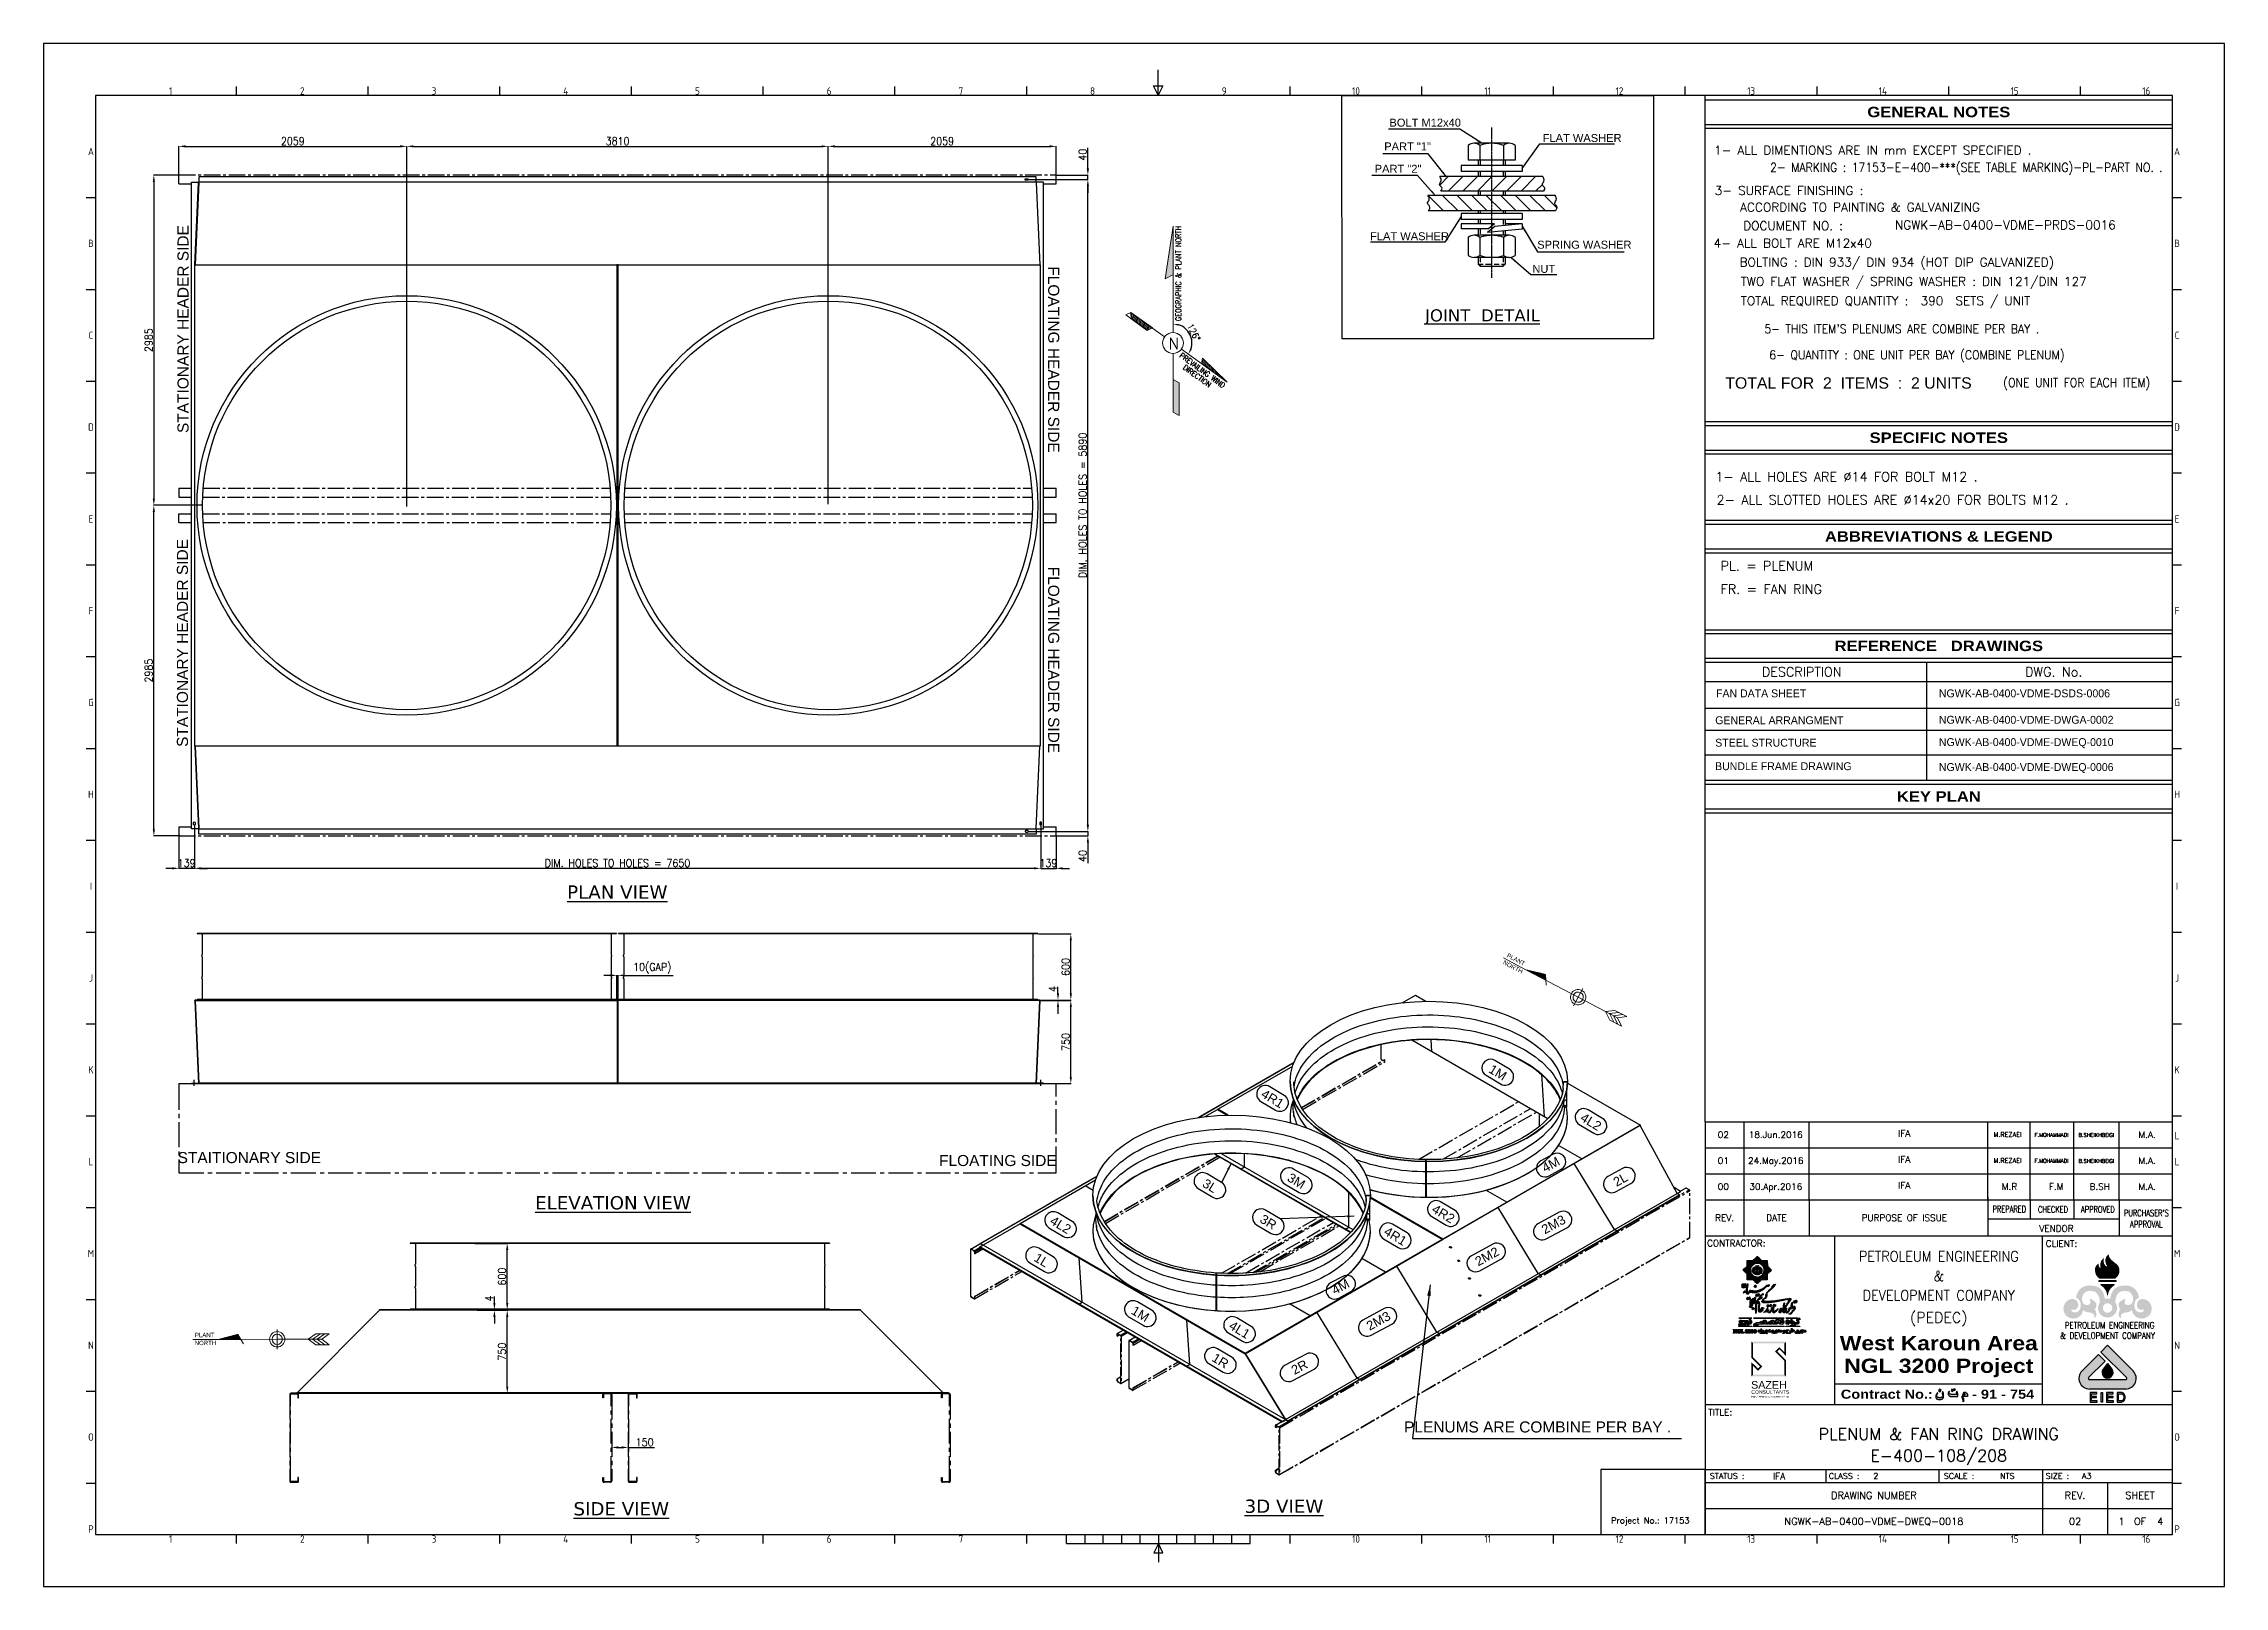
# Model space of a CAD drawing. Header units: inches. Extents: x 98758 to 118468, y 66787 to 119708.
# Drawn here: x 98758 to 118468, y 105770 to 119708 of the extents above; entities that cross this region are included whole.
import ezdxf
from ezdxf.enums import TextEntityAlignment as Align

# ---------------------------------------------------------------- set-up
doc = ezdxf.new("R2010")
doc.units = ezdxf.units.IN
doc.header["$MEASUREMENT"] = 0
for name, pattern in [('AUSGEZOGEN', [0]), ('CENTER2', [1.125, 0.75, -0.125, 0.125, -0.125]), ('DASHED2', [9.525, 6.35, -3.175]), ('HIDDEN2', [0.1875, 0.125, -0.0625])]:
    doc.linetypes.add(name, pattern=pattern)
for name, color, linetype in [('2', 2, 'HIDDEN2'), ('2-CENTER', 3, 'CENTER2'), ('3-TEXT', 6, 'Continuous'), ('4-HIDELINE', 42, 'DASHED2'), ('6', 7, 'Continuous'), ('ARM', 1, 'Continuous'), ('Border', 7, 'Continuous'), ('CADRE', 5, 'Continuous'), ('LOGO', 10, 'AUSGEZOGEN'), ('PV-2345', 7, 'Continuous'), ('PV-277F', 7, 'Continuous'), ('PV-38C9D', 7, 'Continuous'), ('R2V', 7, 'Continuous'), ('TEXT', 6, 'Continuous'), ('TITLE', 4, 'Continuous')]:
    doc.layers.add(name, color=color, linetype=linetype)
doc.layers.add('BORDER-2', color=21, linetype='AUSGEZOGEN', lineweight=13)
doc.layers.add('TITLE-NOTE', color=7, linetype='Continuous', lineweight=13)
doc.styles.add('ARIAL BLACK', font='')
doc.styles.add('CPFRAC', font='cpfrac')
doc.styles.add('ISO Proportional', font='isocp.shx')
doc.styles.add('O8111901', font='O8111901.shx')
doc.styles.add('ROMANC', font='ROMANC.shx', dxfattribs={"height": 3})
doc.styles.add('ROMANS', font='ROMANS.shx', dxfattribs={"width": 0.9})
doc.styles.add('ROMANT', font='romant', dxfattribs={"height": 400})
doc.styles.add('style10', font='swissl.ttf', dxfattribs={"height": 40})
doc.styles.add('style2', font='romans.shx')
doc.styles.add('style3', font='swissl.ttf')
doc.styles.add('ver', font='verdana.ttf')
doc.styles.add('XBR$0$SAZEH', font='arial.ttf')
doc.styles.get('ARIAL BLACK').set_extended_font_data('Arial Black')
doc.dimstyles.new('2', dxfattribs={"dimtxt": 32, "dimasz": 28, "dimexe": 1, "dimexo": 3, "dimgap": 5, "dimtad": 1, "dimdec": 0, "dimzin": 0, "dimdsep": 46, "dimtxsty": 'style2', "dimcen": 0.09, "dimclrd": 6, "dimclre": 6, "dimclrt": 2, "dimadec": 0, "dimazin": 0, "dimtfac": 1, "dimtdec": 0, "dimtmove": 0, "dimatfit": 3, "dimfxl": 1, "dimtolj": 1, "dimtzin": 0, "dimarcsym": 0})
doc.dimstyles.new('4', dxfattribs={"dimtxt": 70, "dimasz": 60, "dimexe": 3, "dimexo": 5, "dimgap": 12, "dimtad": 1, "dimdec": 0, "dimdsep": 46, "dimtxsty": 'ROMANS', "dimcen": 2.5, "dimclrd": 6, "dimclre": 6, "dimclrt": 2, "dimadec": 0, "dimazin": 0, "dimtfac": 1, "dimtdec": 0, "dimtmove": 0, "dimatfit": 3, "dimfxl": 1, "dimarcsym": 0})

msp = doc.modelspace()

# ---------------------------------------------------------------- texts
at = {"layer": '3-TEXT', "color": 2, "style": 'ver'}
for s, height, p in [('%%UJOINT  DETAIL', 109.35, (111243.3, 117198.4)), ('%%UPLAN VIEW', 120, (103489.5, 111982.9)), ('%%uELEVATION VIEW', 120, (103200, 109175.6)), ('%%uSIDE VIEW', 120, (103546.9, 106410.9)), ('%%u3D VIEW', 120, (109612.7, 106434.2))]:
    msp.add_text(s, height=height, dxfattribs=at).set_placement(p)
at = {"layer": '3-TEXT', "color": 2, "style": 'style10'}
for s, rotation, p in [('1M', 328.83379, (111901.4, 110412.6)), ('4R1', 328.83379, (109866.2, 110176.2)), ('4L2', 328.83379, (112743.6, 109967.4)), ('4M', 28.48596, (112380.4, 109581.3)), ('3L', 328.83379, (109299.6, 109389.1)), ('3M', 328.83379, (110080.6, 109432.8)), ('2L', 29.18453, (113009.9, 109445.8)), ('4R2', 328.83379, (111409.7, 109136.2)), ('4L2', 328.83379, (107950.1, 109035.5)), ('3R', 328.83379, (109827.4, 109062.1)), ('4R1', 328.83379, (110975.8, 108933.9)), ('2M3', 28.48596, (112404.6, 109039.5)), ('2M2', 28.48596, (111803.6, 108751.2)), ('1L', 328.83379, (107777.8, 108717.6)), ('4M', 28.48596, (110479.4, 108477.2)), ('1M', 328.83379, (108670.4, 108231.7)), ('2M3', 28.48596, (110822.3, 108168.9)), ('4L1', 328.83379, (109567.8, 108088.2)), ('1R', 328.83379, (109394.3, 107808.5)), ('2R', 27.97885, (110108.8, 107750.4))]:
    msp.add_text(s, height=83.16, rotation=rotation, dxfattribs=at).set_placement(p, align=Align.MIDDLE_CENTER)
at = {"layer": '6', "color": 6, "style": 'style10'}
for s, rotation, p in [('STATIONARY HEADER SIDE', 90, (100017.7, 117129.1)), ('FLOATING HEADER SIDE', 270, (107887.2, 116854.2)), ('STATIONARY HEADER SIDE', 90, (100012.1, 114293.4)), ('FLOATING HEADER SIDE', 270, (107887.2, 114140.2))]:
    msp.add_text(s, height=100, rotation=rotation, dxfattribs=at).set_placement(p, align=Align.MIDDLE)
msp.add_text('FLOATING SIDE', height=100, dxfattribs=at).set_placement((107382.6, 109617.3), align=Align.MIDDLE)
at = {"layer": '6', "color": 6, "insert": (100616.9, 109643.1), "char_height": 100, "attachment_point": 5, "style": 'style10'}
msp.add_mtext('STAITIONARY SIDE', dxfattribs=at)
at = {"layer": '6', "color": 6, "insert": (113468.2, 107260), "char_height": 100, "width": 8681.276, "attachment_point": 3, "style": 'style10'}
msp.add_mtext('PLENUMS ARE COMBINE PER BAY .', dxfattribs=at)
at = {"layer": 'BORDER-2', "color": 2, "style": 'O8111901'}
for s, rotation, p in [('NORTH', 332.30962, (111943.3, 111394.4)), ('PLANT', 332.30962, (111978.3, 111456.9)), ('PLANT', 0.10689, (100125.2, 108021)), ('NORTH', 0.10689, (100123.5, 107949.4))]:
    msp.add_text(s, height=39.48, rotation=rotation, dxfattribs=at).set_placement(p)
at = {"layer": 'CADRE', "color": 1, "style": 'ARIAL BLACK'}
for s, height, p in [('GENERAL NOTES', 93.861, (115887.3, 119090.5)), ('SPECIFIC NOTES', 93.861, (115887.3, 116148)), ('ABBREVIATIONS & LEGEND', 93.861, (115887.3, 115255.4)), ('REFERENCE   DRAWINGS', 93.861, (115887.3, 114266.8)), ('KEY PLAN', 93.86, (115887.3, 112906.7))]:
    msp.add_text(s, height=height, dxfattribs=at).set_placement(p, align=Align.MIDDLE_CENTER)
at = {"layer": 'CADRE', "color": 2, "style": 'ROMANS'}
for s, height, p in [('1- ALL DIMENTIONS ARE IN mm EXCEPT SPECIFIED .', 80, (113855.3, 118705.2)), ('3- SURFACE FINISHING :  ', 80, (113860.9, 118340.8)), ('  ACCORDING TO PAINTING & GALVANIZING', 80, (113981.8, 118190.4)), (' DOCUMENT NO. :', 80, (114064.2, 118023.4)), ('4- ALL BOLT ARE M12x40', 80, (113852, 117865.4)), (' BOLTING : DIN 933/ DIN 934 (HOT DIP GALVANIZED) ', 80, (114031.2, 117693.7)), ('TWO FLAT WASHER / SPRING WASHER : DIN 121/DIN 127', 80, (114097.3, 117519.4)), ('TOTAL REQUIRED QUANTITY :  390  SETS / UNIT', 80, (114097.3, 117344.9)), ('1- ALL HOLES ARE %%c14 FOR BOLT M12 .', 84.475, (113867.1, 115753.2)), ('2- ALL SLOTTED HOLES ARE %%c14x20 FOR BOLTS M12 .', 84.475, (113878.3, 115544.2))]:
    msp.add_text(s, height=height, dxfattribs=at).set_placement(p)
msp.add_text('NGWK-AB-0400-VDME-PRDS-0016', height=80, dxfattribs=at).set_placement((116488.4, 118069.8), align=Align.MIDDLE)
for s, p in [('PL. = PLENUM', (113915, 114990.6)), ('FR. = FAN RING', (113915, 114779.4))]:
    msp.add_text(s, height=84.475, dxfattribs=at).set_placement(p, align=Align.MIDDLE_LEFT)
for s, height, p in [('DESCRIPTION', 84.475, (114648.3, 114032.1)), ('DWG. No.', 84.47, (116926.1, 114032.1))]:
    msp.add_text(s, height=height, dxfattribs=at).set_placement(p, align=Align.MIDDLE_CENTER)
at = {"layer": 'CADRE', "color": 3, "style": 'ROMANS'}
msp.add_text('1', height=64.5, dxfattribs=at).set_placement((117537.6, 106356.5), align=Align.MIDDLE_CENTER)
at = {"layer": 'CADRE', "color": 2, "char_height": 80, "attachment_point": 3, "style": 'ROMANS'}
for s, insert, width in [('2- MARKING : 17153-E-400-***(SEE TABLE MARKING)-PL-PART NO. .{\\H1.333x;          }', (117910.8, 118630.4), 21694.144), ('6- QUANTITY : ONE UNIT PER BAY (COMBINE PLENUM)', (117024.2, 116936.3), 8681.276), ('(ONE UNIT FOR EACH ITEM)', (117799.4, 116685.3), 8681.276)]:
    msp.add_mtext(s, dxfattribs=dict(at, insert=insert, width=width))
at = {"layer": 'CADRE', "color": 7, "insert": (116794.2, 117170.8), "char_height": 80, "width": 8681.276, "attachment_point": 3, "style": 'ROMANS'}
msp.add_mtext("5- THIS ITEM'S PLENUMS ARE COMBINE PER BAY .", dxfattribs=at)
at = {"layer": 'PV-38C9D', "color": 2, "style": 'style10'}
for s, height, p in [('BOLT M12x40', 71.772, (110921.7, 118958.6)), ('FLAT WASHER ', 71.772, (112307, 118819.8)), ('PART "1" ', 71.77, (110874.8, 118743.8)), ('PART "2" ', 71.77, (110788.6, 118541.7)), ('FLAT WASHER ', 71.772, (110746.5, 117932.2)), ('SPRING WASHER', 71.772, (112257.7, 117855.6)), ('NUT ', 71.77, (112213.4, 117637.6))]:
    msp.add_text(s, height=height, dxfattribs=at).set_placement(p)
at = {"layer": 'TITLE', "color": 2, "style": 'CPFRAC'}
for s, p in [('FAN DATA SHEET ', (113873.7, 113802.3)), ('NGWK-AB-0400-VDME-DSDS-0006', (115888.1, 113802.4)), ('NGWK-AB-0400-VDME-DWGA-0002', (115888.2, 113563.6)), ('NGWK-AB-0400-VDME-DWEQ-0010', (115888.2, 113361.9)), ('BUNDLE FRAME DRAWING', (113865.2, 113144.1)), ('NGWK-AB-0400-VDME-DWEQ-0006', (115888.2, 113136.5))]:
    msp.add_text(s, height=71.274, dxfattribs=at).set_placement(p)
for s, p in [('GENERAL ARRANGMENT', (113866.4, 113595)), ('STEEL STRUCTURE', (113866.4, 113392.2))]:
    msp.add_text(s, height=71.274, dxfattribs=at).set_placement(p, align=Align.MIDDLE_LEFT)
at = {"layer": 'TITLE', "color": 7, "insert": (116184.7, 116693.4), "char_height": 102.499, "width": 8681.276, "attachment_point": 3, "style": 'style3'}
msp.add_mtext(' TOTAL FOR  2  ITEMS  :  2 UNITS', dxfattribs=at)

# ---------------------------------------------------------------- blocks, each defined once
blk = doc.blocks.new('*D39')
at = {"color": 6, "lineweight": -2, "transparency": 16777216}
blk.add_arc((95947, 101747), 204, 340.9364, 73.0668, dxfattribs=at)
at = {"color": 6, "transparency": 16777216}
for points in [[(96005, 101932), (96008, 101952), (95947, 101951)], [(96148, 101676), (96131, 101685), (96112, 101627)]]:
    blk.add_solid(points, dxfattribs=at)
at = {"layer": 'Defpoints', "color": 0, "transparency": 16777216}
for p in [(95947, 103003), (95947, 101859), (96037, 101681), (96149, 101768), (96529, 101324)]:
    blk.add_point(p, dxfattribs=at)
at = {"color": 2, "transparency": 16777216, "insert": (96170, 101861), "char_height": 70, "attachment_point": 5, "rotation": 297.0016, "style": 'ROMANS'}
blk.add_mtext('126°', dxfattribs=at)
blk = doc.blocks.new('EIED LOGO - A3 P')
at = {"layer": 'ARM', "linetype": 'ByBlock'}
h = blk.add_hatch(color=1, dxfattribs=at)
edge = h.paths.add_edge_path()
edge.add_arc((-8.3, -15.2), 0.503, 135, 270)
edge.add_line((-8.3, -15.7), (8.3, -15.7))
edge.add_arc((8.3, -15.2), 0.503, 270, 405)
edge.add_line((8.7, -14.8), (-3.1, -3.1))
edge.add_line((-3.1, -3.1), (0, 0))
edge.add_line((0, 0), (11.7, -11.7))
edge.add_arc((8.3, -15.2), 4.84, -90, 45, ccw=False)
edge.add_line((8.3, -20), (-8.3, -20))
edge.add_arc((-8.3, -15.2), 4.84, 135, 270, ccw=False)
edge.add_line((-11.7, -11.7), (-4.2, -4.2))
edge.add_line((-4.2, -4.2), (-1.1, -7.3))
edge.add_line((-1.1, -7.3), (-8.7, -14.8))
h = blk.add_hatch(color=1, dxfattribs=at)
edge = h.paths.add_edge_path()
edge.add_line((0, -8.4), (-2, -10.9))
edge.add_arc((0, -12.5), 2.53, 141.564, 398.436)
edge.add_line((2, -10.9), (0, -8.4))
h = blk.add_hatch(color=1, dxfattribs=at)
h.paths.add_polyline_path([(6.2, -21.7), (5.9, -21.7), (4.4, -21.7), (4.4, -26), (6, -26), (6.2, -26), (6.4, -26), (6.7, -25.9), (6.7, -25.9), (7, -25.8), (7.2, -25.7), (7.2, -25.7), (7.4, -25.5), (7.6, -25.3), (7.7, -25.2), (7.8, -24.9), (7.9, -24.7), (7.9, -24.6), (8, -24.3), (8, -24.1), (8, -23.8), (8, -23.8), (8, -23.5), (8, -23.3), (7.9, -23), (7.8, -22.8), (7.8, -22.6), (7.7, -22.4), (7.5, -22.2), (7.3, -22), (7.2, -21.9), (6.9, -21.8), (6.7, -21.7), (6.5, -21.7)])
h.paths.add_polyline_path([(5, -22.2), (5.9, -22.2), (6.2, -22.2), (6.5, -22.2), (6.6, -22.3), (6.8, -22.4), (7, -22.5), (7.2, -22.8), (7.2, -22.8), (7.3, -23), (7.4, -23.2), (7.4, -23.5), (7.4, -23.8), (7.4, -23.9), (7.4, -24.2), (7.4, -24.4), (7.3, -24.6), (7.2, -24.8), (7.1, -25), (7, -25.2), (6.8, -25.3), (6.6, -25.4), (6.5, -25.4), (6.2, -25.5), (5.9, -25.5), (5, -25.5)], flags=16)
h.paths.add_polyline_path([(2.6, -22.2), (2.6, -21.7), (-0.5, -21.7), (-0.5, -26), (2.7, -26), (2.7, -25.5), (0.1, -25.5), (0.1, -24), (2.5, -24), (2.5, -23.5), (0.1, -23.5), (0.1, -22.2)])
h.paths.add_polyline_path([(-2.4, -26), (-3, -26), (-3, -21.7), (-2.4, -21.7)])
h.paths.add_polyline_path([(-4.9, -22.2), (-4.9, -21.7), (-8, -21.7), (-8, -26), (-4.8, -26), (-4.8, -25.5), (-7.4, -25.5), (-7.4, -24), (-5, -24), (-5, -23.5), (-7.4, -23.5), (-7.4, -22.2)])
at = {"layer": 'ARM', "color": 1, "linetype": 'ByBlock'}
for p, q in [((0, 0), (11.7, -11.7)), ((-11.7, -11.7), (-4.2, -4.2)), ((-8.7, -14.8), (-1.1, -7.3)), ((-4.2, -4.2), (-1.1, -7.3)), ((-3.1, -3.1), (0, 0)), ((-3.1, -3.1), (8.7, -14.8)), ((0, -8.4), (-2, -10.9)), ((0, -8.4), (2, -10.9)), ((-8.3, -15.7), (8.3, -15.7)), ((-8.3, -20), (8.3, -20)), ((-4.9, -21.7), (-8, -21.7)), ((-8, -21.7), (-8, -26)), ((-8, -26), (-4.8, -26)), ((-7.4, -23.5), (-7.4, -22.2)), ((-7.4, -22.2), (-4.9, -22.2)), ((-5, -23.5), (-7.4, -23.5)), ((-7.4, -25.5), (-7.4, -24)), ((-7.4, -24), (-5, -24)), ((-4.8, -25.5), (-7.4, -25.5)), ((-5, -24), (-5, -23.5)), ((-4.9, -22.2), (-4.9, -21.7)), ((-4.8, -26), (-4.8, -25.5)), ((-3, -26), (-3, -21.7)), ((-3, -21.7), (-2.4, -21.7)), ((-2.4, -26), (-3, -26)), ((-3, -26), (-3, -26)), ((-2.4, -21.7), (-2.4, -26)), ((2.6, -21.7), (-0.5, -21.7)), ((-0.5, -21.7), (-0.5, -26)), ((-0.5, -26), (2.7, -26)), ((0.1, -23.5), (0.1, -22.2)), ((0.1, -22.2), (2.6, -22.2)), ((2.5, -23.5), (0.1, -23.5)), ((0.1, -25.5), (0.1, -24)), ((0.1, -24), (2.5, -24)), ((2.7, -25.5), (0.1, -25.5)), ((2.5, -24), (2.5, -23.5)), ((2.6, -22.2), (2.6, -21.7)), ((2.7, -26), (2.7, -25.5)), ((5.9, -21.7), (4.4, -21.7)), ((4.4, -21.7), (4.4, -26)), ((4.4, -26), (6, -26)), ((5, -25.5), (5, -22.2)), ((5, -22.2), (5.9, -22.2)), ((5.9, -25.5), (5, -25.5)), ((6.2, -21.7), (5.9, -21.7)), ((5.9, -22.2), (6.2, -22.2)), ((6.2, -25.5), (5.9, -25.5)), ((6, -26), (6.2, -26)), ((6.5, -21.7), (6.2, -21.7)), ((6.2, -22.2), (6.5, -22.2)), ((6.5, -25.4), (6.2, -25.5)), ((6.2, -26), (6.4, -26)), ((6.4, -26), (6.7, -25.9)), ((6.7, -21.7), (6.5, -21.7)), ((6.5, -22.2), (6.6, -22.3)), ((6.6, -25.4), (6.5, -25.4)), ((6.6, -22.3), (6.8, -22.4)), ((6.8, -25.3), (6.6, -25.4)), ((6.9, -21.8), (6.7, -21.7)), ((6.7, -25.9), (7, -25.8)), ((6.7, -25.9), (6.7, -25.9)), ((6.8, -22.4), (7, -22.5)), ((7, -25.2), (6.8, -25.3)), ((7.2, -21.9), (6.9, -21.8)), ((7, -22.5), (7.2, -22.8)), ((7.1, -25), (7, -25.2)), ((7, -25.8), (7.2, -25.7)), ((7.2, -24.8), (7.1, -25)), ((7.3, -22), (7.2, -21.9)), ((7.2, -22.8), (7.2, -22.8)), ((7.2, -22.8), (7.3, -23)), ((7.3, -24.6), (7.2, -24.8)), ((7.2, -25.7), (7.4, -25.5)), ((7.2, -25.7), (7.2, -25.7)), ((7.5, -22.2), (7.3, -22)), ((7.3, -23), (7.4, -23.2)), ((7.4, -24.4), (7.3, -24.6)), ((7.4, -23.2), (7.4, -23.5)), ((7.4, -23.5), (7.4, -23.8)), ((7.4, -23.8), (7.4, -23.9)), ((7.4, -23.9), (7.4, -24.2)), ((7.4, -24.2), (7.4, -24.4)), ((7.4, -25.5), (7.6, -25.3)), ((7.7, -22.4), (7.5, -22.2)), ((7.6, -25.3), (7.7, -25.2)), ((7.8, -22.6), (7.7, -22.4)), ((7.7, -25.2), (7.8, -24.9)), ((7.8, -22.8), (7.8, -22.6)), ((7.9, -23), (7.8, -22.8)), ((7.8, -24.9), (7.9, -24.7)), ((8, -23.3), (7.9, -23)), ((7.9, -24.6), (8, -24.3)), ((7.9, -24.7), (7.9, -24.6)), ((8, -23.5), (8, -23.3)), ((8, -23.8), (8, -23.5)), ((8, -24.1), (8, -23.8)), ((8, -23.8), (8, -23.8)), ((8, -24.3), (8, -24.1))]:
    blk.add_line(p, q, dxfattribs=at)
for centre, radius, start, end in [((-8.3, -15.2), 4.84, 135, 270), ((-8.3, -15.2), 0.503, 135, 270), ((0, -12.5), 2.53, 141.564, 38.436), ((8.3, -15.2), 4.84, 270, 45), ((8.3, -15.2), 0.503, 270, 45)]:
    blk.add_arc(centre, radius, start, end, dxfattribs=at)
blk = doc.blocks.new('PEDECA3')
at = {"layer": 'ARM'}
blk.add_hatch(color=10, dxfattribs=at).paths.add_polyline_path([(13.97, -8.24), (10.94, -8.24), (10.63, -8), (10.37, -7.68), (10.26, -7.48), (10.18, -7.24), (10.09, -6.76), (10.08, -6.37), (10.15, -6.06), (10.27, -5.82), (10.59, -5.5), (10.79, -5.36), (10.78, -5.54), (10.83, -5.86), (10.91, -6.01), (11.03, -6.13), (11.18, -6.27), (11.11, -5.99), (11.08, -5.69), (11.11, -5.36), (11.28, -4.84), (11.49, -4.55), (11.73, -4.34), (11.87, -4.25), (11.77, -4.52), (11.73, -4.78), (11.75, -5.05), (11.87, -5.43), (12.05, -5.7), (12.2, -5.82), (12.35, -5.89), (12.5, -5.93), (12.33, -5.66), (12.2, -5.4), (12.11, -5.09), (12.08, -4.8), (12.09, -4.56), (12.23, -4.11), (12.36, -3.89), (12.53, -3.72), (12.73, -3.55), (12.76, -3.86), (12.87, -4.15), (13.09, -4.48), (13.62, -4.98), (14.17, -5.41), (14.44, -5.66), (14.63, -5.93), (14.73, -6.22), (14.8, -6.55), (14.8, -6.9), (14.72, -7.25), (14.59, -7.57), (14.44, -7.82), (14.13, -8.13)])
h = blk.add_hatch(color=256, dxfattribs=at)
h.paths.add_polyline_path([(12.5, -15.75), (12.14, -15.71), (11.79, -15.6), (11.48, -15.43), (11.21, -15.21), (10.98, -14.94), (10.82, -14.62), (10.71, -14.28), (10.67, -13.92), (10.7, -13.61), (10.77, -13.33), (10.88, -13.06), (11.04, -12.82), (10.97, -12.26), (10.86, -11.79), (10.67, -11.4), (10.39, -11.02), (10.18, -10.86), (9.95, -10.74), (9.43, -10.62), (8.91, -10.64), (8.48, -10.72), (8.29, -10.81), (8.11, -10.94), (7.8, -11.34), (7.67, -11.58), (7.6, -11.86), (7.57, -12.17), (7.6, -12.48), (7.7, -12.77), (7.81, -13), (7.97, -13.16), (8.14, -13.27), (8.53, -13.34), (8.94, -13.26), (9.1, -13.17), (9.18, -13.02), (9.22, -12.85), (9.2, -12.66), (9.11, -12.32), (9.05, -12.14), (9.14, -12.13), (9.34, -12.2), (9.6, -12.33), (9.86, -12.51), (10.21, -12.84), (10.32, -13.05), (10.36, -13.35), (10.32, -13.68), (10.19, -13.94), (10.01, -14.17), (10.16, -14.37), (10.28, -14.63), (10.36, -15.01), (10.33, -15.37), (10.19, -15.63), (10.04, -15.79), (9.94, -15.85), (9.92, -15.82), (9.93, -15.71), (9.94, -15.4), (9.9, -15.26), (9.8, -15.13), (9.49, -14.89), (9.26, -14.8), (9, -14.77), (8.7, -14.74), (8.35, -14.65), (8.07, -14.5), (7.91, -14.37), (7.81, -14.26), (7.73, -14.58), (7.65, -14.85), (7.55, -15.06), (7.37, -15.29), (7.04, -15.58), (6.83, -15.72), (6.56, -15.83), (6.25, -15.91), (5.88, -15.94), (5.51, -15.9), (5.15, -15.79), (4.84, -15.61), (4.56, -15.39), (4.33, -15.11), (4.15, -14.79), (4.04, -14.44), (4.01, -14.06), (4.04, -13.68), (4.14, -13.33), (4.3, -13.01), (4.51, -12.73), (4.77, -12.51), (5.08, -12.33), (5.42, -12.22), (5.8, -12.18), (6.14, -12.23), (6.39, -12.36), (6.59, -12.54), (6.71, -12.74), (6.84, -13.12), (6.86, -13.3), (6.85, -13.41), (6.79, -13.68), (6.62, -13.98), (6.48, -14.1), (6.29, -14.2), (5.92, -14.27), (5.68, -14.25), (5.54, -14.22), (5.5, -14.24), (5.53, -14.36), (5.6, -14.54), (5.79, -14.69), (6.09, -14.76), (6.5, -14.71), (6.71, -14.63), (6.91, -14.51), (7.08, -14.33), (7.22, -14.08), (7.3, -13.76), (7.34, -13.35), (7.3, -12.95), (7.19, -12.62), (7.05, -12.38), (6.89, -12.2), (6.58, -12), (6.44, -11.94), (6.5, -11.57), (6.63, -11.19), (6.84, -10.75), (7.16, -10.32), (7.63, -9.94), (7.92, -9.79), (8.25, -9.67), (8.64, -9.59), (9.08, -9.57), (9.9, -9.64), (10.53, -9.82), (11.01, -10.11), (11.36, -10.47), (11.62, -10.87), (11.79, -11.3), (12.01, -12.15), (12.5, -12.08), (12.99, -12.15), (13.21, -11.3), (13.39, -10.87), (13.64, -10.47), (13.99, -10.11), (14.47, -9.82), (15.11, -9.64), (15.94, -9.57), (16.37, -9.59), (16.75, -9.67), (17.09, -9.79), (17.38, -9.94), (17.84, -10.32), (18.18, -10.75), (18.39, -11.19), (18.5, -11.57), (18.57, -11.94), (18.43, -12), (18.12, -12.2), (17.95, -12.38), (17.81, -12.62), (17.71, -12.95), (17.67, -13.35), (17.7, -13.76), (17.8, -14.08), (17.93, -14.33), (18.1, -14.51), (18.29, -14.63), (18.5, -14.71), (18.91, -14.76), (19.22, -14.69), (19.4, -14.54), (19.49, -14.36), (19.51, -14.24), (19.46, -14.22), (19.32, -14.25), (19.08, -14.27), (18.72, -14.2), (18.53, -14.1), (18.39, -13.98), (18.22, -13.68), (18.16, -13.41), (18.15, -13.3), (18.17, -13.12), (18.29, -12.74), (18.42, -12.54), (18.61, -12.36), (18.87, -12.23), (19.21, -12.18), (19.59, -12.22), (19.93, -12.33), (20.23, -12.51), (20.49, -12.73), (20.7, -13.01), (20.87, -13.33), (20.97, -13.68), (21, -14.06), (20.96, -14.44), (20.85, -14.79), (20.68, -15.11), (20.45, -15.39), (20.17, -15.61), (19.85, -15.79), (19.5, -15.9), (19.12, -15.94), (18.76, -15.91), (18.45, -15.83), (18.18, -15.72), (17.96, -15.58), (17.64, -15.29), (17.46, -15.06), (17.35, -14.85), (17.27, -14.58), (17.19, -14.26), (17.1, -14.37), (16.94, -14.5), (16.65, -14.65), (16.32, -14.74), (16.01, -14.77), (15.74, -14.8), (15.52, -14.89), (15.2, -15.13), (15.11, -15.26), (15.07, -15.4), (15.08, -15.71), (15.08, -15.82), (15.06, -15.85), (14.97, -15.79), (14.81, -15.63), (14.68, -15.37), (14.64, -15.01), (14.73, -14.63), (14.84, -14.37), (15.01, -14.17), (14.81, -13.94), (14.69, -13.68), (14.64, -13.35), (14.7, -13.05), (14.8, -12.84), (15.15, -12.51), (15.4, -12.33), (15.66, -12.2), (15.87, -12.13), (15.95, -12.14), (15.9, -12.32), (15.8, -12.66), (15.8, -12.85), (15.82, -13.02), (15.9, -13.17), (16.07, -13.26), (16.48, -13.34), (16.87, -13.27), (17.04, -13.16), (17.19, -13), (17.32, -12.77), (17.4, -12.48), (17.43, -12.17), (17.41, -11.86), (17.33, -11.58), (17.21, -11.34), (16.89, -10.94), (16.71, -10.81), (16.53, -10.72), (16.1, -10.64), (15.57, -10.62), (15.05, -10.74), (14.82, -10.86), (14.62, -11.02), (14.33, -11.4), (14.15, -11.79), (14.04, -12.26), (13.97, -12.82), (14.12, -13.06), (14.24, -13.33), (14.31, -13.61), (14.33, -13.92), (14.3, -14.28), (14.19, -14.62), (14.02, -14.94), (13.8, -15.21), (13.52, -15.43), (13.21, -15.6), (12.87, -15.71)])
h.paths.add_polyline_path([(12.5, -14.83), (12.86, -14.76), (13.15, -14.56), (13.35, -14.27), (13.42, -13.92), (13.35, -13.56), (13.15, -13.27), (12.86, -13.07), (12.5, -13), (12.15, -13.07), (11.86, -13.27), (11.66, -13.56), (11.59, -13.92), (11.66, -14.27), (11.86, -14.56), (12.15, -14.76)], flags=16)
h = blk.add_hatch(color=256, dxfattribs=at)
h.paths.add_polyline_path([(12.5, -8.93), (10.91, -8.93), (10.77, -8.87), (10.72, -8.73), (10.72, -8.72), (10.77, -8.58), (10.91, -8.52), (12.5, -8.52), (14.09, -8.52), (14.23, -8.58), (14.29, -8.72), (14.29, -8.73), (14.23, -8.87), (14.09, -8.93)])
h.paths.add_polyline_path([(12.5, -11.68), (12.41, -11.23), (12.28, -10.81), (12.11, -10.43), (11.7, -9.93), (11.27, -9.58), (11.13, -9.44), (11.14, -9.36), (11.24, -9.3), (12.5, -9.3), (13.77, -9.3), (13.87, -9.36), (13.88, -9.44), (13.74, -9.58), (13.3, -9.93), (12.9, -10.43), (12.72, -10.81), (12.59, -11.23)])
at = {"layer": 'ARM', "color": 2, "style": 'ROMANT', "width": 0.830762}
for s, p in [('PETROLEUM ENGINEERING', (12.9, -17.22)), ('& DEVELOPMENT COMPANY', (12.5, -19.22))]:
    blk.add_text(s, height=1.215, dxfattribs=at).set_placement(p, align=Align.MIDDLE_CENTER)
blk = doc.blocks.new('SAZEH')
at = {"layer": 'LOGO', "color": 84}
for points in [[(-2.61, 5.92), (-2.22, 5.53), (5.64, 5.92), (5.25, 5.53)], [(-2.61, 2.06), (-2.22, 2.22), (-2.61, 5.92), (-2.22, 5.53)], [(5.64, 5.92), (5.25, 5.53), (5.64, 2.53), (5.25, 3.47)], [(-0.55, 0), (0, 0), (-2.61, 2.06), (-2.22, 2.22)], [(-2.61, -2.34), (-2.22, -1.95), (-2.61, 1.05), (-2.22, 0.11)], [(-2.61, 1.05), (-2.22, 0.11), (-1.05, -0.5), (-1.05, -1.05)], [(-0.8, -0.25), (-0.53, -0.53), (-0.55, 0), (0, 0)], [(4.09, 4.09), (4.09, 4.64), (3.58, 3.58), (3.03, 3.58)], [(3.58, 3.58), (3.03, 3.58), (5.64, 1.52), (5.25, 1.36)], [(5.64, 2.53), (5.25, 3.47), (4.09, 4.09), (4.09, 4.64)], [(5.64, 1.52), (5.25, 1.36), (5.64, -2.34), (5.25, -1.95)], [(5.64, -2.34), (5.25, -1.95), (-2.61, -2.34), (-2.22, -1.95)], [(-1.05, -0.5), (-1.05, -1.05), (-0.8, -0.25), (-0.53, -0.53)]]:
    blk.add_trace(points, dxfattribs=at)
at = {"layer": 'LOGO', "color": 84, "style": 'XBR$0$SAZEH'}
blk.add_text('SAZEH', height=1.834, dxfattribs=at).set_placement((-2.69, -5.3))
for s, height, width, p in [('ENGINEERING & CONSTRUCTION', 0.3983, 0.9167, (-2.65, -7.47)), ('CONSULTANTS', 0.8672, 0.925377, (-2.65, -6.53))]:
    blk.add_text(s, height=height, dxfattribs=dict(at, width=width)).set_placement(p)
blk = doc.blocks.new('logo NGL-3200')
at = {"linetype": 'Continuous'}
h = blk.add_hatch(color=86, dxfattribs=at)
h.dxf.hatch_style = 1
h.paths.add_polyline_path([(1.395349, -0.125), (1.424418, -0.107558), (1.534883, 0.008721), (1.558139, 0.020349), (1.558139, 0.037791), (1.465116, 0.130814), (1.453488, 0.130814), (1.319767, 0.270349), (1.308139, 0.270349), (1.19186, 0.392442), (1.180232, 0.392442), (1.098837, 0.479651), (1.093023, 0.479651), (1.087209, 1.125), (0.418604, 1.125), (0.360465, 1.188953), (0.348837, 1.188953), (0.22093, 1.322674), (0.209302, 1.322674), (0.087209, 1.450581), (0.075581, 1.450581), (-0.046512, 1.578488), (-0.05814, 1.578488), (-0.08721, 1.543605), (-0.116279, 1.526163), (-0.238372, 1.398256), (-0.261628, 1.386628), (-0.360465, 1.281977), (-0.389535, 1.264535), (-0.517442, 1.130814), (-1.197675, 1.125), (-1.197675, 0.479651), (-1.22093, 0.468023), (-1.343023, 0.340116), (-1.366279, 0.328488), (-1.476744, 0.212209), (-1.5, 0.200581), (-1.575582, 0.119186), (-1.656977, 0.049419), (-1.668605, 0.026163), (-1.616279, -0.026163), (-1.58721, -0.043605), (-1.465117, -0.171512), (-1.441861, -0.18314), (-1.33721, -0.293605), (-1.313954, -0.305233), (-1.203489, -0.415698), (-1.197675, -1.061047), (-0.523256, -1.06686), (-0.5, -1.09593), (-0.476744, -1.107558), (-0.372093, -1.218023), (-0.343023, -1.235465), (-0.238372, -1.34593), (-0.209303, -1.363372), (-0.08721, -1.491279), (-0.046512, -1.514535), (0.017442, -1.444767), (0.046511, -1.427326), (0.151163, -1.31686), (0.180232, -1.299419), (0.296511, -1.177326), (0.325581, -1.159884), (0.406977, -1.072674), (1.087209, -1.06686), (1.087209, -0.421512), (1.122093, -0.386628), (1.151163, -0.369186), (1.255814, -0.258721), (1.27907, -0.247093)])
h.paths.add_polyline_path([(1.296511, -0.194767), (1.273256, -0.206395), (1.156977, -0.328488), (1.133721, -0.340116), (1.069767, -0.40407), (1.063953, -1.037791), (0.406977, -1.037791), (0.331395, -1.119186), (0.302325, -1.136628), (0.19186, -1.252907), (0.168604, -1.264535), (0.052325, -1.386628), (0.02907, -1.398256), (-0.052836, -1.487607), (-0.069768, -1.462209), (-0.081396, -1.462209), (-0.197675, -1.340116), (-0.209303, -1.340116), (-0.343023, -1.200581), (-0.354651, -1.200581), (-0.476744, -1.072674), (-0.488372, -1.072674), (-0.517442, -1.037791), (-1.174419, -1.037791), (-1.174419, -0.40407), (-1.186047, -0.40407), (-1.302326, -0.281977), (-1.313954, -0.281977), (-1.447675, -0.142442), (-1.459303, -0.142442), (-1.581396, -0.014535), (-1.593023, -0.014535), (-1.610465, 0.008721), (-1.616279, 0.008721), (-1.633721, 0.037791), (-1.616279, 0.043605), (-1.511628, 0.15407), (-1.488372, 0.165698), (-1.366279, 0.293605), (-1.343023, 0.305233), (-1.238372, 0.415698), (-1.215117, 0.427326), (-1.180233, 0.462209), (-1.174419, 1.101744), (-0.511628, 1.101744), (-0.412791, 1.206395), (-0.383721, 1.223837), (-0.267442, 1.34593), (-0.244186, 1.357558), (-0.127907, 1.479651), (-0.104651, 1.491279), (-0.075582, 1.526163), (-0.046512, 1.543605), (0.058139, 1.43314), (0.087209, 1.415698), (0.19186, 1.305233), (0.22093, 1.287791), (0.331395, 1.171512), (0.354651, 1.159884), (0.401163, 1.107558), (1.063953, 1.101744), (1.063953, 0.473837), (1.156977, 0.380814), (1.180232, 0.369186), (1.302325, 0.241279), (1.325581, 0.229651), (1.447674, 0.101744), (1.47093, 0.090116), (1.52907, 0.031977), (1.430232, -0.06686), (1.406977, -0.078488)], flags=16)
h.paths.add_polyline_path([(1.337209, -0.037791), (1.308139, -0.055233), (1.19186, -0.177326), (1.16279, -0.194767), (1.063953, -0.299419), (1.040697, -0.311047), (0.976744, -0.375), (0.976744, -0.956395), (0.366279, -0.962209), (0.22093, -1.107558), (0.19186, -1.125), (0.087209, -1.235465), (0.063953, -1.247093), (-0.046512, -1.363372), (-0.069768, -1.351744), (-0.104651, -1.311047), (-0.133721, -1.293605), (-0.25, -1.171512), (-0.273256, -1.159884), (-0.395349, -1.031977), (-0.418605, -1.020349), (-0.476744, -0.956395), (-1.081396, -0.956395), (-1.08721, -0.375), (-1.22093, -0.241279), (-1.25, -0.223837), (-1.354651, -0.113372), (-1.377907, -0.101744), (-1.5, 0.026163), (-1.511628, 0.031977), (-1.406977, 0.136628), (-1.377907, 0.15407), (-1.273256, 0.264535), (-1.25, 0.276163), (-1.127907, 0.40407), (-1.104651, 0.415698), (-1.081396, 0.438953), (-1.081396, 1.020349), (-0.47093, 1.026163), (-0.447675, 1.055233), (-0.418605, 1.072674), (-0.302326, 1.194767), (-0.27907, 1.206395), (-0.168605, 1.322674), (-0.145349, 1.334302), (-0.052326, 1.427326), (-0.017442, 1.386628), (-0.005814, 1.386628), (0.116279, 1.258721), (0.127907, 1.258721), (0.261628, 1.119186), (0.273256, 1.119186), (0.366279, 1.020349), (0.976744, 1.020349), (0.982496, 0.439361), (1.087209, 0.328488), (1.098837, 0.328488), (1.22093, 0.200581), (1.232558, 0.200581), (1.360465, 0.06686), (1.372093, 0.06686), (1.401163, 0.026163)], flags=0)
h.paths.add_polyline_path([(0.72093, -0.037791), (0.697674, -0.171512), (0.651163, -0.305233), (0.587209, -0.415698), (0.546511, -0.462209), (0.534883, -0.485465), (0.41279, -0.59593), (0.325581, -0.65407), (0.255814, -0.688953), (0.139535, -0.729651), (0.005814, -0.752907), (-0.116279, -0.747093), (-0.168605, -0.747093), (-0.226744, -0.729651), (-0.25, -0.729651), (-0.30814, -0.706395), (-0.325582, -0.706395), (-0.406977, -0.665698), (-0.418605, -0.665698), (-0.436047, -0.648256), (-0.447675, -0.648256), (-0.5, -0.607558), (-0.511628, -0.607558), (-0.523256, -0.590116), (-0.534884, -0.590116), (-0.552326, -0.56686), (-0.563954, -0.56686), (-0.610465, -0.514535), (-0.616279, -0.514535), (-0.651163, -0.468023), (-0.656977, -0.468023), (-0.668605, -0.444767), (-0.674419, -0.444767), (-0.709303, -0.386628), (-0.715117, -0.386628), (-0.726744, -0.357558), (-0.732558, -0.357558), (-0.767442, -0.276163), (-0.773256, -0.276163), (-0.802326, -0.171512), (-0.80814, -0.171512), (-0.819768, -0.090116), (-0.825582, -0.090116), (-0.831396, 0.084302), (-0.80814, 0.223837), (-0.767442, 0.340116), (-0.732558, 0.398256), (-0.72093, 0.427326), (-0.668605, 0.497093), (-0.651163, 0.526163), (-0.540698, 0.630814), (-0.459303, 0.688953), (-0.313954, 0.758721), (-0.180233, 0.793605), (0.02907, 0.799419), (0.151163, 0.776163), (0.267442, 0.735465), (0.313953, 0.706395), (0.343023, 0.694767), (0.389535, 0.659884), (0.436046, 0.630814), (0.5, 0.572674), (0.511628, 0.549419), (0.552325, 0.508721), (0.610465, 0.427326), (0.674418, 0.299419), (0.715116, 0.136628)], flags=0)
h.paths.add_polyline_path([(0.482558, -0.072674), (0.453488, -0.18314), (0.418604, -0.252907), (0.348837, -0.340116), (0.284883, -0.392442), (0.255814, -0.40407), (0.215116, -0.421512), (0.226744, -0.398256), (0.25, -0.380814), (0.261628, -0.357558), (0.308139, -0.293605), (0.343023, -0.218023), (0.366279, -0.130814), (0.366279, 0.061047), (0.331395, 0.177326), (0.284883, 0.264535), (0.232558, 0.322674), (0.22093, 0.34593), (0.156977, 0.40407), (0.174418, 0.40407), (0.273256, 0.357558), (0.360465, 0.287791), (0.41279, 0.223837), (0.424418, 0.194767), (0.430232, 0.194767), (0.47093, 0.09593)], flags=0)
h.paths.add_polyline_path([(0.308139, -0.084302), (0.273256, -0.200581), (0.203488, -0.311047), (0.180232, -0.328488), (0.16279, -0.357558), (0.139535, -0.369186), (0.127907, -0.386628), (0.044185, -0.43686), (0.174418, -0.456395), (0.174418, -0.468023), (0.093023, -0.485465), (-0.02907, -0.479651), (-0.046512, -0.508721), (-0.069768, -0.508721), (-0.08721, -0.479651), (-0.25, -0.479651), (-0.290698, -0.468023), (-0.290698, -0.456395), (-0.174419, -0.444767), (-0.156977, -0.43314), (-0.197675, -0.415698), (-0.267442, -0.363372), (-0.296512, -0.340116), (-0.30814, -0.31686), (-0.331396, -0.299419), (-0.395349, -0.188953), (-0.424419, -0.084302), (-0.424419, 0.078488), (-0.395349, 0.177326), (-0.366279, 0.235465), (-0.30814, 0.31686), (-0.255814, 0.369186), (-0.244186, 0.369186), (-0.302326, 0.264535), (-0.331396, 0.165698), (-0.331396, -0.037791), (-0.325582, -0.037791), (-0.30814, -0.119186), (-0.302326, -0.119186), (-0.27907, -0.177326), (-0.273256, -0.177326), (-0.255814, -0.218023), (-0.25, -0.218023), (-0.226744, -0.258721), (-0.22093, -0.258721), (-0.209303, -0.281977), (-0.203489, -0.281977), (-0.156977, -0.334302), (-0.145349, -0.334302), (-0.127907, -0.357558), (-0.110605, -0.357558), (-0.127907, 0.363372), (-0.08721, 0.40407), (-0.075582, 0.427326), (-0.052326, 0.438953), (0.011768, 0.367739), (-0.011628, -0.363372), (0.034883, -0.334302), (0.081395, -0.293605), (0.093023, -0.270349), (0.116279, -0.252907), (0.186046, -0.130814), (0.215116, -0.031977), (0.215116, 0.159884), (0.168604, 0.299419), (0.127907, 0.369186), (0.139535, 0.369186), (0.209302, 0.299419), (0.232558, 0.258721), (0.238372, 0.258721), (0.25, 0.229651), (0.255814, 0.229651), (0.296511, 0.130814), (0.313953, 0.031977)], flags=0)
h.paths.add_polyline_path([(0.075581, 0.497093), (0.029844, 0.443733), (-0.052326, 0.450581), (-0.075582, 0.450581), (-0.145349, 0.450581), (-0.186047, 0.485465), (-0.197675, 0.514535), (-0.190431, 0.562267), (-0.186047, 0.555233), (-0.175797, 0.542801), (-0.168605, 0.537791), (-0.151163, 0.520349), (-0.133196, 0.515372), (-0.110265, 0.51098), (-0.081396, 0.531977), (-0.05756, 0.56347), (-0.052326, 0.555233), (-0.02907, 0.526163), (-0.013953, 0.516733), (0.014734, 0.513641), (0.046511, 0.526163), (0.081395, 0.561047)], flags=0)
h.paths.add_polyline_path([(-0.273256, 0.40407), (-0.290698, 0.380814), (-0.319768, 0.363372), (-0.372093, 0.311047), (-0.441861, 0.200581), (-0.476744, 0.09593), (-0.488372, 0.037791), (-0.482558, -0.136628), (-0.476744, -0.136628), (-0.459303, -0.218023), (-0.453489, -0.218023), (-0.418605, -0.305233), (-0.412791, -0.305233), (-0.377907, -0.363372), (-0.372093, -0.363372), (-0.354651, -0.392442), (-0.348837, -0.392442), (-0.331396, -0.421512), (-0.377907, -0.40407), (-0.459303, -0.34593), (-0.494186, -0.311047), (-0.505814, -0.287791), (-0.546512, -0.235465), (-0.58721, -0.136628), (-0.598837, -0.072674), (-0.593023, 0.06686), (-0.552326, 0.18314), (-0.488372, 0.276163), (-0.436047, 0.328488), (-0.412791, 0.340116), (-0.325582, 0.392442)], flags=0)
h = blk.add_hatch(color=86, dxfattribs=at)
h.dxf.hatch_style = 1
h.paths.add_polyline_path([(1.16279, -0.194767), (1.19186, -0.177326), (1.308139, -0.055233), (1.337209, -0.037791), (1.401163, 0.026163), (1.372093, 0.06686), (1.360465, 0.06686), (1.232558, 0.200581), (1.22093, 0.200581), (1.098837, 0.328488), (1.087209, 0.328488), (0.988372, 0.43314), (0.982558, 0.43314), (0.976744, 1.020349), (0.366279, 1.020349), (0.273256, 1.119186), (0.261628, 1.119186), (0.127907, 1.258721), (0.116279, 1.258721), (-0.005814, 1.386628), (-0.017442, 1.386628), (-0.052326, 1.427326), (-0.145349, 1.334302), (-0.168605, 1.322674), (-0.27907, 1.206395), (-0.302326, 1.194767), (-0.418605, 1.072674), (-0.447675, 1.055233), (-0.47093, 1.026163), (-1.081396, 1.020349), (-1.081396, 0.438953), (-1.104651, 0.415698), (-1.127907, 0.40407), (-1.25, 0.276163), (-1.273256, 0.264535), (-1.377907, 0.15407), (-1.406977, 0.136628), (-1.508518, 0.035087), (-1.377907, -0.101744), (-1.354651, -0.113372), (-1.25, -0.223837), (-1.22093, -0.241279), (-1.08721, -0.375), (-1.081396, -0.956395), (-0.476744, -0.956395), (-0.418605, -1.020349), (-0.395349, -1.031977), (-0.273256, -1.159884), (-0.25, -1.171512), (-0.133721, -1.293605), (-0.104651, -1.311047), (-0.069768, -1.351744), (-0.046512, -1.363372), (0.063953, -1.247093), (0.087209, -1.235465), (0.19186, -1.125), (0.22093, -1.107558), (0.22093, -1.09593), (0.232558, -1.09593), (0.366279, -0.962209), (0.976744, -0.956395), (0.976744, -0.375), (1.040697, -0.311047), (1.063953, -0.299419)])
h.paths.add_polyline_path([(0.72093, -0.037791), (0.697674, -0.171512), (0.651163, -0.305233), (0.587209, -0.415698), (0.546511, -0.462209), (0.534883, -0.485465), (0.41279, -0.59593), (0.325581, -0.65407), (0.255814, -0.688953), (0.139535, -0.729651), (0.005814, -0.752907), (-0.116279, -0.747093), (-0.168605, -0.747093), (-0.226744, -0.729651), (-0.25, -0.729651), (-0.30814, -0.706395), (-0.325582, -0.706395), (-0.406977, -0.665698), (-0.418605, -0.665698), (-0.436047, -0.648256), (-0.447675, -0.648256), (-0.5, -0.607558), (-0.511628, -0.607558), (-0.523256, -0.590116), (-0.534884, -0.590116), (-0.552326, -0.56686), (-0.563954, -0.56686), (-0.610465, -0.514535), (-0.616279, -0.514535), (-0.651163, -0.468023), (-0.656977, -0.468023), (-0.668605, -0.444767), (-0.674419, -0.444767), (-0.709303, -0.386628), (-0.715117, -0.386628), (-0.726744, -0.357558), (-0.732558, -0.357558), (-0.767442, -0.276163), (-0.773256, -0.276163), (-0.802326, -0.171512), (-0.80814, -0.171512), (-0.819768, -0.090116), (-0.825582, -0.090116), (-0.831396, 0.084302), (-0.80814, 0.223837), (-0.767442, 0.340116), (-0.732558, 0.398256), (-0.72093, 0.427326), (-0.668605, 0.497093), (-0.651163, 0.526163), (-0.540698, 0.630814), (-0.459303, 0.688953), (-0.313954, 0.758721), (-0.180233, 0.793605), (0.02907, 0.799419), (0.151163, 0.776163), (0.267442, 0.735465), (0.313953, 0.706395), (0.343023, 0.694767), (0.389535, 0.659884), (0.436046, 0.630814), (0.5, 0.572674), (0.511628, 0.549419), (0.552325, 0.508721), (0.610465, 0.427326), (0.674418, 0.299419), (0.715116, 0.136628)], flags=16)
h.paths.add_polyline_path([(0.482558, -0.072674), (0.453488, -0.18314), (0.418604, -0.252907), (0.348837, -0.340116), (0.284883, -0.392442), (0.255814, -0.40407), (0.215116, -0.421512), (0.226744, -0.398256), (0.25, -0.380814), (0.261628, -0.357558), (0.308139, -0.293605), (0.343023, -0.218023), (0.366279, -0.130814), (0.366279, 0.061047), (0.331395, 0.177326), (0.284883, 0.264535), (0.232558, 0.322674), (0.22093, 0.34593), (0.156977, 0.40407), (0.174418, 0.40407), (0.273256, 0.357558), (0.360465, 0.287791), (0.41279, 0.223837), (0.424418, 0.194767), (0.430232, 0.194767), (0.47093, 0.09593)], flags=0)
h.paths.add_polyline_path([(0.313953, 0.031977), (0.308139, -0.084302), (0.273256, -0.200581), (0.203488, -0.311047), (0.180232, -0.328488), (0.16279, -0.357558), (0.139535, -0.369186), (0.127907, -0.386628), (0.044185, -0.43686), (0.174418, -0.456395), (0.174418, -0.468023), (0.093023, -0.485465), (-0.02907, -0.479651), (-0.046512, -0.508721), (-0.069768, -0.508721), (-0.08721, -0.479651), (-0.25, -0.479651), (-0.290698, -0.468023), (-0.290698, -0.456395), (-0.174419, -0.444767), (-0.156977, -0.43314), (-0.197675, -0.415698), (-0.267442, -0.363372), (-0.296512, -0.340116), (-0.30814, -0.31686), (-0.331396, -0.299419), (-0.395349, -0.188953), (-0.424419, -0.084302), (-0.424419, 0.078488), (-0.395349, 0.177326), (-0.366279, 0.235465), (-0.30814, 0.31686), (-0.255814, 0.369186), (-0.244186, 0.369186), (-0.302326, 0.264535), (-0.331396, 0.165698), (-0.331396, -0.037791), (-0.325582, -0.037791), (-0.30814, -0.119186), (-0.302326, -0.119186), (-0.27907, -0.177326), (-0.273256, -0.177326), (-0.255814, -0.218023), (-0.25, -0.218023), (-0.226744, -0.258721), (-0.22093, -0.258721), (-0.209303, -0.281977), (-0.203489, -0.281977), (-0.156977, -0.334302), (-0.145349, -0.334302), (-0.127907, -0.357558), (-0.110605, -0.357558), (-0.127907, 0.363372), (-0.08721, 0.40407), (-0.075582, 0.427326), (-0.052326, 0.438953), (0.011768, 0.367739), (-0.011628, -0.363372), (0.034883, -0.334302), (0.081395, -0.293605), (0.093023, -0.270349), (0.116279, -0.252907), (0.186046, -0.130814), (0.215116, -0.031977), (0.215116, 0.159884), (0.168604, 0.299419), (0.127907, 0.369186), (0.139535, 0.369186), (0.209302, 0.299419), (0.232558, 0.258721), (0.238372, 0.258721), (0.25, 0.229651), (0.255814, 0.229651), (0.296511, 0.130814)], flags=0)
h.paths.add_polyline_path([(0.075581, 0.497093), (0.029844, 0.443733), (-0.052326, 0.450581), (-0.075582, 0.450581), (-0.145349, 0.450581), (-0.186047, 0.485465), (-0.197675, 0.514535), (-0.190431, 0.562267), (-0.186047, 0.555233), (-0.175797, 0.542801), (-0.168605, 0.537791), (-0.151163, 0.520349), (-0.133196, 0.515372), (-0.110265, 0.51098), (-0.081396, 0.531977), (-0.05756, 0.56347), (-0.052326, 0.555233), (-0.02907, 0.526163), (-0.013953, 0.516733), (0.014734, 0.513641), (0.046511, 0.526163), (0.081395, 0.561047)], flags=0)
h.paths.add_polyline_path([(-0.273256, 0.40407), (-0.290698, 0.380814), (-0.319768, 0.363372), (-0.372093, 0.311047), (-0.441861, 0.200581), (-0.476744, 0.09593), (-0.488372, 0.037791), (-0.482558, -0.136628), (-0.476744, -0.136628), (-0.459303, -0.218023), (-0.453489, -0.218023), (-0.418605, -0.305233), (-0.412791, -0.305233), (-0.377907, -0.363372), (-0.372093, -0.363372), (-0.354651, -0.392442), (-0.348837, -0.392442), (-0.331396, -0.421512), (-0.377907, -0.40407), (-0.459303, -0.34593), (-0.494186, -0.311047), (-0.505814, -0.287791), (-0.546512, -0.235465), (-0.58721, -0.136628), (-0.598837, -0.072674), (-0.593023, 0.06686), (-0.552326, 0.18314), (-0.488372, 0.276163), (-0.436047, 0.328488), (-0.412791, 0.340116), (-0.325582, 0.392442)], flags=0)
h = blk.add_hatch(color=253, dxfattribs=at)
h.dxf.hatch_style = 1
h.paths.add_polyline_path([(-0.372093, 0.311047), (-0.319768, 0.363372), (-0.290698, 0.380814), (-0.273256, 0.40407), (-0.325582, 0.392442), (-0.412791, 0.340116), (-0.436047, 0.328488), (-0.488372, 0.276163), (-0.552326, 0.18314), (-0.593023, 0.06686), (-0.598837, -0.072674), (-0.58721, -0.136628), (-0.546512, -0.235465), (-0.505814, -0.287791), (-0.494186, -0.311047), (-0.459303, -0.34593), (-0.377907, -0.40407), (-0.331396, -0.421512), (-0.348837, -0.392442), (-0.354651, -0.392442), (-0.372093, -0.363372), (-0.377907, -0.363372), (-0.412791, -0.305233), (-0.418605, -0.305233), (-0.453489, -0.218023), (-0.459303, -0.218023), (-0.476744, -0.136628), (-0.482558, -0.136628), (-0.488372, 0.037791), (-0.476744, 0.09593), (-0.441861, 0.200581)])
h = blk.add_hatch(color=253, dxfattribs=at)
h.dxf.hatch_style = 1
h.paths.add_polyline_path([(0.308139, -0.084302), (0.313953, 0.031977), (0.296511, 0.130814), (0.255814, 0.229651), (0.25, 0.229651), (0.238372, 0.258721), (0.232558, 0.258721), (0.209302, 0.299419), (0.139535, 0.369186), (0.127907, 0.369186), (0.168604, 0.299419), (0.215116, 0.159884), (0.215116, -0.031977), (0.186046, -0.130814), (0.116279, -0.252907), (0.093023, -0.270349), (0.081395, -0.293605), (0.034883, -0.334302), (-0.011628, -0.363372), (0.011628, 0.363372), (0, 0.380814), (-0.052326, 0.438953), (-0.075582, 0.427326), (-0.08721, 0.40407), (-0.127907, 0.363372), (-0.110465, -0.363372), (-0.116279, -0.357558), (-0.127907, -0.357558), (-0.145349, -0.334302), (-0.156977, -0.334302), (-0.203489, -0.281977), (-0.209303, -0.281977), (-0.22093, -0.258721), (-0.226744, -0.258721), (-0.25, -0.218023), (-0.255814, -0.218023), (-0.273256, -0.177326), (-0.27907, -0.177326), (-0.302326, -0.119186), (-0.30814, -0.119186), (-0.325582, -0.037791), (-0.331396, -0.037791), (-0.331396, 0.165698), (-0.302326, 0.264535), (-0.244186, 0.369186), (-0.255814, 0.369186), (-0.30814, 0.31686), (-0.366279, 0.235465), (-0.395349, 0.177326), (-0.424419, 0.078488), (-0.424419, -0.084302), (-0.395349, -0.188953), (-0.331396, -0.299419), (-0.30814, -0.31686), (-0.296512, -0.340116), (-0.267442, -0.363372), (-0.197675, -0.415698), (-0.156977, -0.43314), (-0.174419, -0.444767), (-0.290698, -0.456395), (-0.290698, -0.468023), (-0.25, -0.479651), (-0.08721, -0.479651), (-0.069768, -0.508721), (-0.046512, -0.508721), (-0.02907, -0.479651), (0.093023, -0.485465), (0.174418, -0.468023), (0.174418, -0.456395), (0.058139, -0.438953), (0.040697, -0.438953), (0.127907, -0.386628), (0.139535, -0.369186), (0.16279, -0.357558), (0.180232, -0.328488), (0.203488, -0.311047), (0.273256, -0.200581)])
h = blk.add_hatch(color=253, dxfattribs=at)
h.dxf.hatch_style = 1
h.paths.add_polyline_path([(0.014734, 0.513641), (-0.02224, 0.517626), (-0.058219, 0.562599), (-0.098931, 0.508809), (-0.149263, 0.518449), (-0.168605, 0.537791), (-0.191704, 0.55388), (-0.197675, 0.514535), (-0.186047, 0.485465), (-0.145349, 0.450581), (-0.075582, 0.450581), (-0.052326, 0.450581), (0.017442, 0.444767), (0.040697, 0.456395), (0.075581, 0.497093), (0.081395, 0.561047), (0.046511, 0.526163)])
h = blk.add_hatch(color=253, dxfattribs=at)
h.dxf.hatch_style = 1
h.paths.add_polyline_path([(0.482558, -0.072674), (0.47093, 0.09593), (0.430232, 0.194767), (0.424418, 0.194767), (0.41279, 0.223837), (0.360465, 0.287791), (0.273256, 0.357558), (0.174418, 0.40407), (0.156977, 0.40407), (0.22093, 0.34593), (0.232558, 0.322674), (0.284883, 0.264535), (0.331395, 0.177326), (0.366279, 0.061047), (0.366279, -0.130814), (0.343023, -0.218023), (0.308139, -0.293605), (0.261628, -0.357558), (0.25, -0.380814), (0.226744, -0.398256), (0.215116, -0.421512), (0.255814, -0.40407), (0.284883, -0.392442), (0.348837, -0.340116), (0.418604, -0.252907), (0.453488, -0.18314)])
h = blk.add_hatch(color=253, dxfattribs=at)
h.dxf.hatch_style = 1
h.paths.add_polyline_path([(-1.616279, -1.752907), (-1.627907, -1.706395), (-1.633721, -1.706395), (-1.633721, -1.752907), (-1.645349, -1.747093), (-1.656977, -1.747093), (-1.656977, -1.688953), (-1.645349, -1.694767), (-1.622093, -1.68314), (-1.616279, -1.636628), (-1.604651, -1.735465), (-1.593023, -1.729651), (-1.604651, -1.561047), (-1.610465, -1.561047), (-1.598837, -1.555233), (-1.616279, -1.502907), (-1.622093, -1.502907), (-1.622093, -1.543605), (-1.622093, -1.636628), (-1.627907, -1.590116), (-1.639535, -1.578488), (-1.651163, -1.578488), (-1.627907, -1.65407), (-1.639535, -1.671512), (-1.656977, -1.659884), (-1.662791, -1.659884), (-1.674419, -1.584302), (-1.680233, -1.584302), (-1.668605, -1.578488), (-1.662791, -1.537791), (-1.674419, -1.537791), (-1.674419, -1.555233), (-1.668605, -1.555233), (-1.668605, -1.561047), (-1.674419, -1.561047), (-1.674419, -1.555233), (-1.680233, -1.537791), (-1.686047, -1.537791), (-1.691861, -1.561047), (-1.697675, -1.543605), (-1.703489, -1.543605), (-1.703489, -1.578488), (-1.691861, -1.578488), (-1.686047, -1.659884), (-1.709303, -1.677326), (-1.72093, -1.671512), (-1.726744, -1.671512), (-1.726744, -1.59593), (-1.744186, -1.59593), (-1.755814, -1.613372), (-1.767442, -1.671512), (-1.784884, -1.671512), (-1.784884, -1.619186), (-1.790698, -1.619186), (-1.790698, -1.688953), (-1.761628, -1.694767), (-1.75, -1.630814), (-1.738372, -1.68314), (-1.738372, -1.700581), (-1.755814, -1.770349), (-1.767442, -1.764535), (-1.773256, -1.764535), (-1.773256, -1.718023), (-1.77907, -1.718023), (-1.784884, -1.787791), (-1.773256, -1.857558), (-1.755814, -1.863372), (-1.744186, -1.840116), (-1.744186, -1.909884), (-1.755814, -1.90407), (-1.767442, -1.90407), (-1.773256, -1.875), (-1.784884, -1.875), (-1.77907, -1.898256), (-1.77907, -1.927326), (-1.77907, -1.973837), (-1.744186, -1.973837), (-1.72093, -1.973837), (-1.72093, -1.956395), (-1.691861, -1.938953), (-1.627907, -1.93314), (-1.633721, -1.90407), (-1.639535, -1.90407), (-1.627907, -1.875), (-1.616279, -1.90407), (-1.55814, -1.909884), (-1.52907, -1.892442), (-1.511628, -1.915698), (-1.482558, -1.915698), (-1.482558, -1.944767), (-1.465117, -1.968023), (-1.430233, -1.973837), (-1.389535, -1.956395), (-1.354651, -1.921512), (-1.348837, -1.875), (-1.366279, -1.84593), (-1.401163, -1.84593), (-1.406977, -1.880814), (-1.360465, -1.892442), (-1.360465, -1.909884), (-1.418605, -1.944767), (-1.465117, -1.938953), (-1.47093, -1.938953), (-1.47093, -1.898256), (-1.453489, -1.915698), (-1.424419, -1.90407), (-1.424419, -1.851744), (-1.430233, -1.851744), (-1.430233, -1.880814), (-1.447675, -1.892442), (-1.453489, -1.863372), (-1.465117, -1.863372), (-1.476744, -1.886628), (-1.5, -1.892442), (-1.5, -1.869186), (-1.523256, -1.869186), (-1.552326, -1.886628), (-1.598837, -1.880814), (-1.604651, -1.880814), (-1.610465, -1.834302), (-1.58721, -1.828488), (-1.552326, -1.805233), (-1.534884, -1.828488), (-1.5, -1.828488), (-1.488372, -1.805233), (-1.482558, -1.822674), (-1.459303, -1.834302), (-1.377907, -1.805233), (-1.354651, -1.770349), (-1.406977, -1.793605), (-1.430233, -1.781977), (-1.436047, -1.781977), (-1.453489, -1.752907), (-1.389535, -1.752907), (-1.383721, -1.741279), (-1.401163, -1.729651), (-1.447675, -1.729651), (-1.459303, -1.741279), (-1.465117, -1.781977), (-1.441861, -1.805233), (-1.465117, -1.799419), (-1.47093, -1.799419), (-1.482558, -1.688953), (-1.465117, -1.677326), (-1.465117, -1.706395), (-1.459303, -1.700581), (-1.389535, -1.694767), (-1.354651, -1.671512), (-1.348837, -1.619186), (-1.366279, -1.607558), (-1.401163, -1.607558), (-1.418605, -1.625), (-1.441861, -1.665698), (-1.453489, -1.665698), (-1.459303, -1.648256), (-1.482558, -1.659884), (-1.494186, -1.625), (-1.5, -1.625), (-1.5, -1.665698), (-1.511628, -1.659884), (-1.517442, -1.659884), (-1.52907, -1.531977), (-1.540698, -1.497093), (-1.546512, -1.497093), (-1.546512, -1.531977), (-1.540698, -1.65407), (-1.552326, -1.665698), (-1.581396, -1.677326), (-1.58721, -1.700581), (-1.540698, -1.712209), (-1.552326, -1.729651)])
h.paths.add_polyline_path([(-1.58721, -1.770349), (-1.52907, -1.735465), (-1.523256, -1.694767), (-1.540698, -1.68314), (-1.546512, -1.68314), (-1.52907, -1.671512), (-1.52907, -1.68314), (-1.5, -1.694767), (-1.494186, -1.787791), (-1.511628, -1.811047), (-1.523256, -1.805233), (-1.52907, -1.805233), (-1.534884, -1.781977), (-1.552326, -1.787791), (-1.610465, -1.811047), (-1.616279, -1.776163)], flags=16)
h.paths.add_polyline_path([(-1.633721, -1.776163), (-1.627907, -1.811047), (-1.674419, -1.811047), (-1.686047, -1.793605), (-1.691861, -1.793605), (-1.680233, -1.787791), (-1.674419, -1.770349), (-1.656977, -1.770349)], flags=16)
h.paths.add_polyline_path([(-1.680233, -1.764535), (-1.691861, -1.770349), (-1.697675, -1.758721), (-1.72093, -1.758721), (-1.72093, -1.694767), (-1.680233, -1.68314)], flags=16)
h.paths.add_polyline_path([(-1.627907, -1.834302), (-1.633721, -1.869186), (-1.674419, -1.892442), (-1.680233, -1.915698), (-1.697675, -1.915698), (-1.715117, -1.93314), (-1.72093, -1.921512), (-1.674419, -1.886628), (-1.674419, -1.834302), (-1.680233, -1.834302), (-1.680233, -1.828488), (-1.674419, -1.828488), (-1.674419, -1.834302)], flags=16)
h.paths.add_polyline_path([(-1.703489, -1.793605), (-1.697675, -1.81686), (-1.709303, -1.81686), (-1.715117, -1.857558), (-1.686047, -1.857558), (-1.686047, -1.880814), (-1.726744, -1.898256), (-1.732558, -1.805233), (-1.715117, -1.787791)], flags=16)
h.paths.add_polyline_path([(-1.732558, -1.776163), (-1.738372, -1.764535), (-1.744186, -1.764535), (-1.732558, -1.723837)], flags=16)
h.paths.add_polyline_path([(-1.75, -1.793605), (-1.755814, -1.828488), (-1.767442, -1.828488), (-1.77907, -1.787791), (-1.767442, -1.787791)], flags=16)
h.paths.add_polyline_path([(-1.436047, -1.677326), (-1.406977, -1.636628), (-1.372093, -1.630814), (-1.360465, -1.65407), (-1.389535, -1.671512)], flags=16)
h.paths.add_polyline_path([(-1.732558, -1.927326), (-1.738372, -1.950581), (-1.767442, -1.962209), (-1.773256, -1.93314)], flags=16)
h = blk.add_hatch(color=253, dxfattribs=at)
h.dxf.hatch_style = 1
h.paths.add_polyline_path([(-1.691861, -1.514535), (-1.691861, -1.485465), (-1.703489, -1.485465)])
h = blk.add_hatch(color=253, dxfattribs=at)
h.dxf.hatch_style = 1
h.paths.add_polyline_path([(-1.52907, -1.944767), (-1.52907, -1.927326), (-1.575582, -1.944767), (-1.651163, -1.991279), (-1.593023, -1.973837), (-1.581396, -1.956395)])
h = blk.add_hatch(color=253, dxfattribs=at)
h.dxf.hatch_style = 1
h.paths.add_polyline_path([(-1.5, -2.427326), (-1.505814, -2.427326), (-1.505814, -2.392442), (-1.482558, -2.375), (-1.459303, -2.386628), (-1.418605, -2.386628), (-1.418605, -2.34593), (-1.441861, -2.328488), (-1.476744, -2.328488), (-1.505814, -2.34593), (-1.581396, -2.438953), (-1.581396, -2.485465), (-1.55814, -2.508721), (-1.622093, -2.56686), (-1.622093, -2.601744), (-1.575582, -2.56686), (-1.476744, -2.502907), (-1.389535, -2.462209), (-1.383721, -2.427326), (-1.406977, -2.438953), (-1.459303, -2.450581)])
h = blk.add_hatch(color=253, dxfattribs=at)
h.dxf.hatch_style = 1
h.paths.add_polyline_path([(-1.534884, -1.857558), (-1.546512, -1.834302), (-1.55814, -1.834302), (-1.55814, -1.84593), (-1.58721, -1.84593), (-1.58721, -1.863372), (-1.569768, -1.863372)])
h = blk.add_hatch(color=253, dxfattribs=at)
h.dxf.hatch_style = 1
h.paths.add_polyline_path([(-1.505814, -1.549419), (-1.511628, -1.578488), (-1.5, -1.56686), (-1.465117, -1.555233), (-1.401163, -1.526163), (-1.401163, -1.502907), (-1.406977, -1.514535)])
h = blk.add_hatch(color=253, dxfattribs=at)
h.dxf.hatch_style = 1
h.paths.add_polyline_path([(-0.005814, -2.491279), (0.19186, -2.427326), (0.27907, -2.386628), (0.331395, -2.369186), (0.406977, -2.328488), (0.523256, -2.247093), (0.587209, -2.218023), (0.61832, -2.185198), (0.653344, -2.156439), (0.674418, -2.142442), (0.697674, -2.125), (0.709302, -2.107558), (0.738372, -2.090116), (0.825581, -1.997093), (0.850427, -1.975675), (0.947674, -1.880814), (0.976744, -1.863372), (1.023256, -1.81686), (1.075581, -1.811047), (1.122093, -1.834302), (1.203488, -1.834302), (1.238372, -1.787791), (1.284883, -1.694767), (1.290697, -1.601744), (1.255814, -1.636628), (1.238372, -1.677326), (1.209302, -1.712209), (1.180232, -1.718023), (1.133721, -1.694767), (1.046511, -1.694767), (1, -1.712209), (0.982558, -1.729651), (0.959302, -1.741279), (0.906977, -1.793605), (0.877907, -1.811047), (0.837209, -1.851744), (0.808139, -1.869186), (0.75, -1.921512), (0.587209, -2.037791), (0.406977, -2.142442), (0.255814, -2.212209), (0.087209, -2.264535), (-0.156977, -2.305233), (-0.447675, -2.311047), (-0.563954, -2.293605), (-0.604651, -2.293605), (-0.691861, -2.270349), (-0.715117, -2.270349), (-0.80814, -2.235465), (-0.83721, -2.235465), (-0.860465, -2.252907), (-0.883721, -2.264535), (-0.924419, -2.322674), (-0.959303, -2.392442), (-0.994186, -2.438953), (-1.040698, -2.468023), (-1.110465, -2.462209), (-1.127907, -2.462209), (-1.151163, -2.438953), (-1.156977, -2.438953), (-1.174419, -2.398256), (-1.180233, -2.398256), (-1.191861, -2.322674), (-1.197675, -2.322674), (-1.186047, -2.055233), (-1.133721, -1.648256), (-1.133721, -1.514535), (-1.151163, -1.537791), (-1.209303, -1.706395), (-1.255814, -1.956395), (-1.27907, -2.287791), (-1.27907, -2.607558), (-1.255814, -2.665698), (-1.203489, -2.712209), (-1.104651, -2.712209), (-1.063954, -2.677326), (-1.046512, -2.648256), (-1.02907, -2.630814), (-1.011628, -2.578488), (-0.97093, -2.502907), (-0.930233, -2.450581), (-0.889535, -2.450581), (-0.866279, -2.473837), (-0.813954, -2.497093), (-0.616279, -2.537791), (-0.313954, -2.543605), (-0.209303, -2.531977)])
h = blk.add_hatch(color=253, dxfattribs=at)
h.dxf.hatch_style = 1
h.paths.add_polyline_path([(-0.395349, -1.863372), (-0.302326, -1.956395), (-0.267442, -1.962209), (-0.226744, -1.915698), (-0.191861, -1.84593), (-0.186047, -1.764535), (-0.203489, -1.729651), (-0.244186, -1.688953), (-0.255814, -1.688953), (-0.267442, -1.671512), (-0.311047, -1.671512), (-0.325582, -1.700581)])
h = blk.add_hatch(color=253, dxfattribs=at)
h.dxf.hatch_style = 1
h.paths.add_polyline_path([(1.436046, -2.113372), (1.406977, -2.130814), (1.389535, -2.15407), (1.366279, -2.165698), (1.348837, -2.188953), (1.325581, -2.200581), (1.308139, -2.223837), (1.284883, -2.235465), (1.267442, -2.258721), (1.244186, -2.270349), (1.215116, -2.305233), (1.19186, -2.31686), (1.127907, -2.380814), (1.069767, -2.456395), (1.052325, -2.508721), (0.988372, -2.630814), (0.936046, -2.776163), (0.936046, -3.008721), (0.906977, -3.06686), (0.813953, -3.119186), (0.767442, -3.15407), (0.726744, -3.177326), (0.668604, -3.229651), (0.622093, -3.264535), (0.610465, -3.287791), (0.569767, -3.328488), (0.523256, -3.40407), (0.476744, -3.491279), (0.47093, -3.572674), (0.494186, -3.619186), (0.633721, -3.671512), (0.831395, -3.700581), (1.302325, -3.688953), (1.936046, -3.607558), (2.517442, -3.508721), (2.94186, -3.415698), (3.383721, -3.293605), (3.459302, -3.252907), (3.47093, -3.235465), (3.476744, -3.212209), (3.453488, -3.194767), (3.401163, -3.194767), (2.69186, -3.322674), (2.011628, -3.421512), (1.436046, -3.473837), (0.930232, -3.485465), (0.819767, -3.473837), (0.77907, -3.473837), (0.72093, -3.456395), (0.697674, -3.456395), (0.656977, -3.43314), (0.639535, -3.43314), (0.633721, -3.421512), (0.622093, -3.421512), (0.604651, -3.40407), (0.593023, -3.40407), (0.593023, -3.386628), (0.622093, -3.34593), (0.656977, -3.31686), (0.738372, -3.264535), (0.848837, -3.206395), (0.877907, -3.194767), (0.953488, -3.107558), (1, -3.014535), (1.02907, -2.892442), (1.046511, -2.549419), (1.081395, -2.520349), (1.110465, -2.502907), (1.203488, -2.421512), (1.232558, -2.40407), (1.267442, -2.369186), (1.296511, -2.351744), (1.331395, -2.31686), (1.360465, -2.299419), (1.401163, -2.258721), (1.430232, -2.241279), (1.44186, -2.223837), (1.47093, -2.206395), (1.482558, -2.188953), (1.511628, -2.171512), (1.534883, -2.142442), (1.563953, -2.125), (1.598837, -2.084302), (1.627907, -2.06686), (1.77907, -1.915698), (1.796511, -1.886628), (1.831395, -1.857558), (1.843023, -1.834302), (1.860465, -1.822674), (1.895349, -1.770349), (1.94186, -1.706395), (1.988372, -1.630814), (2.005814, -1.555233), (1.994186, -1.555233), (1.976744, -1.578488), (1.965116, -1.601744), (1.94186, -1.619186), (1.930232, -1.642442), (1.877907, -1.688953), (1.866279, -1.712209), (1.709302, -1.869186), (1.686046, -1.880814), (1.633721, -1.938953), (1.610465, -1.950581), (1.569767, -1.997093), (1.546511, -2.008721), (1.523256, -2.037791), (1.5, -2.049419), (1.476744, -2.078488), (1.453488, -2.090116)])
h = blk.add_hatch(color=253, dxfattribs=at)
h.dxf.hatch_style = 1
h.paths.add_polyline_path([(1.703488, -1.805233), (1.761628, -1.747093), (1.77907, -1.718023), (1.825581, -1.671512), (1.883721, -1.578488), (1.860465, -1.590116), (1.813953, -1.619186), (1.732558, -1.700581), (1.72093, -1.723837), (1.674418, -1.770349), (1.656977, -1.799419), (1.627907, -1.822674), (1.622093, -1.869186), (1.645349, -1.857558), (1.674418, -1.822674)])
h = blk.add_hatch(color=253, dxfattribs=at)
h.dxf.hatch_style = 1
h.paths.add_polyline_path([(-1.25, -3.188953), (-1.267442, -3.247093), (-1.255814, -3.252907), (-1.238372, -3.281977), (-1.168605, -3.334302), (-1.133721, -3.334302), (-1.093023, -3.281977), (-1.07309, -3.235465), (-1.069768, -3.235465), (-1.063954, -3.136628), (-1.098837, -3.090116), (-1.104651, -3.090116), (-1.116279, -3.06686), (-1.156977, -3.037791), (-1.174419, -3.037791), (-1.191861, -3.06686)])
h = blk.add_hatch(color=253, dxfattribs=at)
h.dxf.hatch_style = 1
h.paths.add_polyline_path([(-0.860465, -3.119186), (-0.889535, -3.072674), (-0.924419, -3.043605), (-0.934293, -3.032747), (-0.947675, -3.020349), (-0.959303, -3.020349), (-1.005814, -3.090116), (-1.034884, -3.148256), (-1.061961, -3.249792), (-1.02907, -3.270349), (-1, -3.287791), (-0.965117, -3.322674), (-0.936047, -3.328488), (-0.885902, -3.261629), (-0.860465, -3.200581)])
h = blk.add_hatch(color=253, dxfattribs=at)
h.dxf.hatch_style = 1
h.paths.add_polyline_path([(-0.680233, -4.15407), (-0.627907, -4.061047), (-0.581396, -3.921512), (-0.552326, -3.712209), (-0.546512, -3.299419), (-0.52907, -3.136628), (-0.546512, -3.136628), (-0.563954, -3.165698), (-0.581396, -3.218023), (-0.627907, -3.322674), (-0.651163, -3.450581), (-0.639535, -3.747093), (-0.656977, -3.921512), (-0.680233, -3.985465), (-0.709303, -4.026163), (-0.72093, -4.049419), (-0.761628, -4.084302), (-0.80814, -4.101744), (-0.848837, -4.09593), (-0.860465, -4.09593), (-0.831396, -4.043605), (-0.784884, -3.892442), (-0.761628, -3.584302), (-0.755814, -3.270349), (-0.77907, -3.299419), (-0.819768, -3.409884), (-0.854651, -3.607558), (-0.872093, -4.020349), (-0.883721, -4.049419), (-0.930233, -4.119186), (-0.930233, -4.15407), (-0.918605, -4.177326), (-0.854651, -4.229651), (-0.773256, -4.235465), (-0.732558, -4.218023)])
h = blk.add_hatch(color=253, dxfattribs=at)
h.dxf.hatch_style = 1
h.paths.add_polyline_path([(-0.447675, -4.276163), (-0.47093, -4.241279), (-0.546512, -4.177326), (-0.552326, -4.177326), (-0.604651, -4.276163), (-0.645349, -4.392442), (-0.627907, -4.421512), (-0.534884, -4.491279), (-0.511628, -4.479651), (-0.482558, -4.444767), (-0.447675, -4.363372)])
h = blk.add_hatch(color=253, dxfattribs=at)
h.dxf.hatch_style = 1
h.paths.add_polyline_path([(-0.284884, -3.462209), (-0.273256, -2.997093), (-0.27907, -2.997093), (-0.313954, -3.061047), (-0.331396, -3.130814), (-0.366279, -3.223837), (-0.395349, -3.607558), (-0.430233, -3.811047), (-0.406977, -3.811047), (-0.366279, -3.747093), (-0.319768, -3.636628)])
h = blk.add_hatch(color=253, dxfattribs=at)
h.dxf.hatch_style = 1
h.paths.add_polyline_path([(-0.151163, -3.886628), (-0.122093, -3.677326), (-0.08721, -3.543605), (-0.05814, -3.485465), (-0.005814, -3.421512), (0.087209, -3.351744), (0.19186, -3.299419), (0.377907, -3.241279), (0.436046, -3.171512), (0.488372, -3.055233), (0.465116, -3.002907), (0.389535, -2.956395), (0.377907, -2.956395), (0.360465, -2.938953), (0.348837, -2.938953), (0.372093, -2.898256), (0.436046, -2.840116), (0.5, -2.799419), (0.598837, -2.758721), (0.610465, -2.741279), (0.633721, -2.688953), (0.633721, -2.636628), (0.604651, -2.636628), (0.534883, -2.677326), (0.488372, -2.718023), (0.465116, -2.729651), (0.366279, -2.834302), (0.284883, -2.938953), (0.186046, -3.101744), (0.174418, -3.130814), (0.145349, -3.148256), (0.098837, -3.188953), (0.069767, -3.206395), (0.023256, -3.252907), (0.011628, -3.276163), (-0.040698, -3.334302), (-0.093023, -3.415698), (-0.139535, -3.514535), (-0.191861, -3.706395), (-0.232558, -3.973837), (-0.25, -4.351744), (-0.232558, -4.898256), (-0.215117, -4.898256), (-0.197675, -4.764535), (-0.180233, -4.340116)])
h = blk.add_hatch(color=253, dxfattribs=at)
h.dxf.hatch_style = 1
h.paths.add_polyline_path([(-0.005814, -2.857558), (-0.017442, -2.857558), (-0.011628, -2.84593), (-0.011628, -2.752907), (-0.046512, -2.706395), (-0.110465, -2.65407), (-0.127907, -2.665698), (-0.209303, -2.834302), (-0.209303, -2.863372), (-0.197675, -2.886628), (-0.122093, -2.950581), (-0.08721, -2.956395), (-0.05814, -2.927326), (-0.023256, -2.863372), (0.02907, -2.886628), (0.098837, -2.950581), (0.127907, -2.938953), (0.151163, -2.898256), (0.16279, -2.886628), (0.19186, -2.822674), (0.197674, -2.752907), (0.174418, -2.706395), (0.133721, -2.665698), (0.122624, -2.655958), (0.104651, -2.642442), (0.093023, -2.642442), (0.058139, -2.688953), (0.017442, -2.770349)])
h = blk.add_hatch(color=253, dxfattribs=at)
h.dxf.hatch_style = 1
h.paths.add_polyline_path([(-0.209303, -2.834302), (-0.209303, -2.863372), (-0.197675, -2.886628), (-0.122093, -2.950581), (-0.08721, -2.956395), (-0.05814, -2.927326), (-0.011628, -2.842054), (-0.011628, -2.752907), (-0.046512, -2.706395), (-0.110465, -2.65407), (-0.127907, -2.665698)])
h = blk.add_hatch(color=253, dxfattribs=at)
h.dxf.hatch_style = 1
h.paths.add_polyline_path([(0.168604, -3.65407), (0.145349, -3.578488), (0.063953, -3.508721), (0.052325, -3.508721), (0.005814, -3.59593), (-0.040698, -3.723837), (0.011628, -3.776163), (0.069767, -3.81686), (0.104651, -3.793605), (0.145349, -3.735465)])
h = blk.add_hatch(color=253, dxfattribs=at)
h.dxf.hatch_style = 1
h.paths.add_polyline_path([(0.261628, -4.497093), (0.244186, -4.497093), (0.226744, -4.479651), (0.215116, -4.479651), (0.180232, -4.421512), (0.174418, -4.421512), (0.174418, -4.119186), (0.203488, -3.927326), (0.215116, -3.741279), (0.203488, -3.752907), (0.145349, -3.880814), (0.110465, -4.043605), (0.098837, -4.229651), (0.075581, -4.40407), (0.069767, -4.491279), (0.075581, -4.584302), (0.104651, -4.659884), (0.139535, -4.700581), (0.197674, -4.729651), (0.337209, -4.729651), (0.418604, -4.68314), (0.505814, -4.584302), (0.563953, -4.491279), (0.610465, -4.398256), (0.651163, -4.351744), (0.69186, -4.287791), (0.69186, -4.235465), (0.674418, -4.235465), (0.627907, -4.241279), (0.552325, -4.212209), (0.465116, -4.229651), (0.418604, -4.270349), (0.377907, -4.328488), (0.348837, -4.392442), (0.308139, -4.456395), (0.286821, -4.50969)])
h.paths.add_polyline_path([(0.343023, -4.502907), (0.360465, -4.468023), (0.372093, -4.438953), (0.41279, -4.375), (0.424418, -4.351744), (0.465116, -4.31686), (0.505814, -4.311047), (0.563953, -4.334302), (0.540697, -4.392442), (0.488372, -4.444767), (0.41279, -4.491279)], flags=16)
h = blk.add_hatch(color=253, dxfattribs=at)
h.dxf.hatch_style = 1
h.paths.add_polyline_path([(2.94186, -3.415698), (3.383721, -3.293605), (3.459302, -3.252907), (3.47093, -3.235465), (3.476744, -3.212209), (3.453488, -3.194767), (3.401163, -3.194767), (2.69186, -3.322674), (2.011628, -3.421512), (1.436046, -3.473837), (0.930232, -3.485465), (0.819767, -3.473837), (0.77907, -3.473837), (0.72093, -3.456395), (0.697674, -3.456395), (0.656977, -3.43314), (0.633721, -3.43314), (0.604651, -3.40407), (0.593023, -3.40407), (0.593023, -3.386628), (0.622093, -3.34593), (0.656977, -3.31686), (0.738372, -3.264535), (0.848837, -3.206395), (0.877907, -3.194767), (0.953488, -3.107558), (1, -3.014535), (1.02907, -2.892442), (1.048178, -2.516639), (0.988372, -2.630814), (0.936046, -2.776163), (0.936046, -3.008721), (0.906977, -3.06686), (0.813953, -3.119186), (0.767442, -3.15407), (0.726744, -3.177326), (0.668604, -3.229651), (0.622093, -3.264535), (0.610465, -3.287791), (0.569767, -3.328488), (0.523256, -3.40407), (0.476744, -3.491279), (0.47093, -3.572674), (0.494186, -3.619186), (0.633721, -3.671512), (0.831395, -3.700581), (1.302325, -3.688953), (1.936046, -3.607558), (2.517442, -3.508721)])
h = blk.add_hatch(color=253, dxfattribs=at)
h.dxf.hatch_style = 1
h.paths.add_polyline_path([(0.994186, -4.613372), (0.994186, -4.642442), (1.023256, -4.700581), (1.058139, -4.729651), (1.110465, -4.735465), (1.145349, -4.718023), (1.186046, -4.665698), (1.215116, -4.561047), (1.238372, -4.514535), (1.238372, -4.444767), (1.226744, -4.444767), (1.19186, -4.514535), (1.145349, -4.520349), (1.127907, -4.502907), (1.122093, -4.502907), (1.104651, -4.473837), (1.098837, -4.473837), (1.098837, -4.357558), (1.116279, -4.31686), (1.122093, -4.252907), (1.104651, -4.252907), (1.087209, -4.276163), (0.982558, -4.485465), (0.947674, -4.531977), (0.936046, -4.555233), (0.843023, -4.636628), (0.802325, -4.659884), (0.755814, -4.694767), (0.732558, -4.706395), (0.69186, -4.747093), (0.686046, -4.770349), (0.761628, -4.764535), (0.843023, -4.741279), (0.918604, -4.700581), (0.97093, -4.642442), (0.982558, -4.613372)])
h = blk.add_hatch(color=253, dxfattribs=at)
h.dxf.hatch_style = 1
h.paths.add_polyline_path([(1.156977, -4.177326), (1.186046, -4.177326), (1.238372, -4.107558), (1.255814, -4.06686), (1.261628, -3.985465), (1.238372, -3.938953), (1.16279, -3.875), (1.151163, -3.875), (1.133721, -3.90407), (1.075581, -4.020349), (1.058139, -4.090116)])
h = blk.add_hatch(color=253, dxfattribs=at)
h.dxf.hatch_style = 1
h.paths.add_polyline_path([(1.523256, -4.677326), (1.563953, -4.590116), (1.587209, -4.508721), (1.627907, -4.241279), (1.616279, -4.212209), (1.604651, -4.212209), (1.587209, -4.241279), (1.511628, -4.502907), (1.459302, -4.59593), (1.343023, -4.706395), (1.319767, -4.718023), (1.255814, -4.787791), (1.238372, -4.828488), (1.308139, -4.828488), (1.377907, -4.805233), (1.453488, -4.758721)])
h = blk.add_hatch(color=253, dxfattribs=at)
h.dxf.hatch_style = 1
h.paths.add_polyline_path([(1.563953, -4.031977), (1.569767, -3.944767), (1.546511, -3.90407), (1.465116, -3.840116), (1.44186, -3.869186), (1.424418, -3.921512), (1.377907, -4.002907), (1.372093, -4.061047), (1.395349, -4.090116), (1.465116, -4.142442), (1.488372, -4.148256), (1.52907, -4.101744)])
h = blk.add_hatch(color=253, dxfattribs=at)
h.dxf.hatch_style = 1
h.paths.add_polyline_path([(1.872093, -4.625), (1.837209, -4.601744), (1.831395, -4.601744), (1.819767, -4.578488), (1.813953, -4.578488), (1.802325, -4.549419), (1.796511, -4.549419), (1.790697, -4.311047), (1.813953, -4.159884), (1.848837, -3.840116), (1.837209, -3.840116), (1.813953, -3.880814), (1.77907, -3.956395), (1.738372, -4.130814), (1.709302, -4.508721), (1.69186, -4.578488), (1.709302, -4.729651), (1.738372, -4.787791), (1.784883, -4.828488), (1.860465, -4.834302), (1.906977, -4.811047), (1.965116, -4.735465), (1.982558, -4.706395), (2.034883, -4.665698), (2.110465, -4.659884), (2.127907, -4.648256), (2.16279, -4.59593), (2.203488, -4.572674), (2.25, -4.520349), (2.284883, -4.450581), (2.284883, -4.34593), (2.273256, -4.34593), (2.238372, -4.438953), (2.186046, -4.450581), (2.168604, -4.502907), (2.139535, -4.526163), (2.058139, -4.531977), (2.046511, -4.549419), (1.953488, -4.619186)])
h = blk.add_hatch(color=253, dxfattribs=at)
h.dxf.hatch_style = 1
h.paths.add_polyline_path([(2.034883, -3.962209), (2.005814, -3.857558), (2, -3.857558), (1.976744, -3.898256), (1.976744, -3.962209), (1.982558, -4.084302), (2, -4.078488), (2.023256, -4.037791)])
h = blk.add_hatch(color=253, dxfattribs=at)
h.dxf.hatch_style = 1
h.paths.add_polyline_path([(2.517442, -4.531977), (2.494186, -4.572674), (2.453488, -4.665698), (2.447674, -4.770349), (2.480065, -4.824335), (2.5, -4.834302), (2.575581, -4.822674), (2.622093, -4.776163), (2.680232, -4.694767), (2.72093, -4.584302), (2.726744, -4.421512), (2.709302, -4.351744), (2.703488, -4.351744), (2.69186, -4.328488), (2.66279, -4.305233), (2.616279, -4.276163), (2.598837, -4.276163), (2.575581, -4.311047), (2.558139, -4.363372), (2.511628, -4.462209), (2.5, -4.514535)])
h.paths.add_polyline_path([(2.569767, -4.584302), (2.593023, -4.59593), (2.622093, -4.630814), (2.627907, -4.671512), (2.593023, -4.712209), (2.523256, -4.718023), (2.511628, -4.694767), (2.505814, -4.694767), (2.517442, -4.625), (2.540697, -4.590116)], flags=16)
h = blk.add_hatch(color=253, dxfattribs=at)
h.dxf.hatch_style = 1
h.paths.add_polyline_path([(3.122093, -4.212209), (3.104651, -4.212209), (3.110465, -4.194767), (3.127907, -4.18314), (3.145349, -4.15407), (3.180232, -4.119186), (3.302325, -3.962209), (3.337209, -3.909884), (3.41279, -3.822674), (3.494186, -3.700581), (3.593023, -3.572674), (3.686046, -3.427326), (3.744186, -3.293605), (3.761628, -3.18314), (3.639535, -3.357558), (3.534883, -3.508721), (3.523256, -3.531977), (3.447674, -3.630814), (3.436046, -3.65407), (3.383721, -3.718023), (3.372093, -3.741279), (3.296511, -3.834302), (3.267442, -3.880814), (3.215116, -3.938953), (3.197674, -3.968023), (3.139535, -4.031977), (3.122093, -4.061047), (3.081395, -4.101744), (3.063953, -4.130814), (3.040697, -4.148256), (3.02907, -4.171512), (2.982558, -4.218023), (2.982558, -4.136628), (3.011628, -3.944767), (3.02907, -3.68314), (3.011628, -3.700581), (2.959302, -3.828488), (2.918604, -4.014535), (2.883721, -4.386628), (2.860465, -4.497093), (2.854651, -4.659884), (2.866279, -4.718023), (2.895349, -4.781977), (2.953488, -4.828488), (3.040697, -4.828488), (3.098837, -4.793605), (3.151163, -4.729651), (3.215116, -4.590116), (3.25, -4.438953), (3.255814, -4.31686), (3.226744, -4.252907), (3.197674, -4.229651)])
h.paths.add_polyline_path([(3.110465, -4.438953), (3.145349, -4.468023), (3.152339, -4.551902), (3.098837, -4.590116), (2.994186, -4.59593), (2.965116, -4.578488), (2.953488, -4.578488), (2.94186, -4.555233), (2.936046, -4.555233), (2.936046, -4.479651), (2.988372, -4.438953), (3.046511, -4.421512)], flags=16)
h = blk.add_hatch(color=253, dxfattribs=at)
h.dxf.hatch_style = 1
h.paths.add_polyline_path([(3.563953, -4.601744), (3.610465, -4.43314), (3.633721, -4.247093), (3.622093, -4.229651), (3.604651, -4.235465), (3.587209, -4.276163), (3.540697, -4.444767), (3.494186, -4.56686), (3.447674, -4.619186), (3.436046, -4.642442), (3.377907, -4.700581), (3.354651, -4.712209), (3.308139, -4.758721), (3.27907, -4.776163), (3.25, -4.811047), (3.244186, -4.84593), (3.308139, -4.84593), (3.406977, -4.811047), (3.453488, -4.781977), (3.5, -4.741279)])
h = blk.add_hatch(color=253, dxfattribs=at)
h.dxf.hatch_style = 1
h.paths.add_polyline_path([(3.563953, -3.322674), (3.482558, -3.427326), (3.44186, -3.514535), (3.540697, -3.415698), (3.616279, -3.322674), (3.66279, -3.241279), (3.680232, -3.171512), (3.674418, -3.171512), (3.616279, -3.264535)])
h = blk.add_hatch(color=253, dxfattribs=at)
h.dxf.hatch_style = 1
h.paths.add_polyline_path([(4.232558, -4.171512), (4.197674, -4.101744), (4.168604, -4.078488), (4.116279, -4.055233), (4.087209, -4.061047), (4.069767, -4.084302), (3.994186, -4.247093), (3.982558, -4.276163), (3.994186, -4.334302), (4.02907, -4.357558), (4.110465, -4.34593), (4.133721, -4.386628), (4.122093, -4.427326), (4.087209, -4.456395), (4.005814, -4.502907), (3.97093, -4.531977), (3.930232, -4.590116), (3.895349, -4.677326), (3.860465, -4.723837), (3.825581, -4.770349), (3.802325, -4.781977), (3.755814, -4.828488), (3.645349, -4.90407), (3.581395, -4.938953), (3.575581, -4.979651), (3.668604, -4.985465), (3.767442, -4.968023), (3.813953, -4.944767), (3.848837, -4.909884), (3.889535, -4.84593), (3.91279, -4.776163), (3.965116, -4.677326), (4.040697, -4.625), (4.098837, -4.59593), (4.133721, -4.561047), (4.180232, -4.485465), (4.215116, -4.409884), (4.244186, -4.281977)])
h = blk.add_hatch(color=253, dxfattribs=at)
h.dxf.hatch_style = 1
h.paths.add_polyline_path([(3.773256, -4.252907), (3.738372, -4.363372), (3.738372, -4.415698), (3.75, -4.415698), (3.755814, -4.398256), (3.790697, -4.363372), (3.872093, -4.171512), (3.91279, -3.979651), (3.947674, -3.613372), (3.936046, -3.601744), (3.918604, -3.619186), (3.837209, -3.81686)])
h = blk.add_hatch(color=253, dxfattribs=at)
h.dxf.hatch_style = 1
h.paths.add_polyline_path([(4.25, -3.590116), (4.255814, -3.526163), (4.232558, -3.479651), (4.151163, -3.409884), (4.139535, -3.409884), (4.122093, -3.444767), (4.046511, -3.607558), (4.058139, -3.636628), (4.087209, -3.65407), (4.151163, -3.723837), (4.186046, -3.706395), (4.209302, -3.677326)])
h = blk.add_hatch(color=253, dxfattribs=at)
h.dxf.hatch_style = 1
h.paths.add_polyline_path([(4.267442, -3.561047), (4.255814, -3.613372), (4.343023, -3.694767), (4.377907, -3.706395), (4.418604, -3.659884), (4.453488, -3.584302), (4.453488, -3.491279), (4.430232, -3.456395), (4.354651, -3.398256), (4.343023, -3.398256), (4.337209, -3.427326)])
h = blk.add_hatch(color=253, dxfattribs=at)
h.dxf.hatch_style = 1
h.paths.add_polyline_path([(-2.77907, -6.723837), (-2.77907, -6.752907), (-2.75, -6.752907), (-2.633721, -6.723837)])
h = blk.add_hatch(color=253, dxfattribs=at)
h.dxf.hatch_style = 1
h.paths.add_polyline_path([(-2.633721, -6.723837), (-2.77907, -6.723837), (-2.77907, -6.752907), (-2.75, -6.752907), (-2.732558, -6.764535), (-2.726744, -7.055233), (-2.738372, -7.09593), (-2.77907, -7.101744), (-2.77907, -7.130814), (-2.651163, -7.130814), (-2.645349, -7.101744), (-2.686047, -7.090116), (-2.691861, -7.090116), (-2.697675, -6.799419), (-2.453489, -7.125), (-2.401163, -7.130814), (-2.389535, -6.758721), (-2.348837, -6.752907), (-2.348837, -6.723837), (-2.476744, -6.723837), (-2.476744, -6.752907), (-2.436047, -6.758721), (-2.430233, -6.997093)])
h = blk.add_hatch(color=253, dxfattribs=at)
h.dxf.hatch_style = 1
h.paths.add_polyline_path([(-2.325582, -6.863372), (-2.325582, -7.002907), (-2.30814, -7.043605), (-2.267442, -7.090116), (-2.209303, -7.125), (-2.139535, -7.130814), (-2.052326, -7.125), (-2.005814, -7.09593), (-1.965117, -7.107558), (-1.953489, -6.991279), (-1.930233, -6.985465), (-1.930233, -6.956395), (-1.988372, -6.962209), (-2.052326, -6.956395), (-2.116279, -6.956395), (-2.116279, -6.985465), (-2.075582, -6.985465), (-2.052326, -6.997093), (-2.052326, -7.084302), (-2.081396, -7.101744), (-2.145349, -7.09593), (-2.162791, -7.09593), (-2.180233, -7.078488), (-2.191861, -7.078488), (-2.203489, -7.049419), (-2.209303, -7.049419), (-2.215117, -7.014535), (-2.22093, -7.014535), (-2.22093, -6.84593), (-2.191861, -6.781977), (-2.168605, -6.764535), (-2.122093, -6.747093), (-2.040698, -6.764535), (-2.005814, -6.811047), (-2, -6.863372), (-1.97093, -6.863372), (-1.97093, -6.723837), (-1.994186, -6.723837), (-2, -6.747093), (-2.08721, -6.718023), (-2.186047, -6.723837), (-2.25, -6.752907), (-2.302326, -6.811047)])
h = blk.add_hatch(color=253, dxfattribs=at)
h.dxf.hatch_style = 1
h.paths.add_polyline_path([(-1.011628, -5.497093), (-1.017442, -5.520349), (-0.941861, -5.59593), (-0.918605, -5.601744), (-0.843023, -5.526163), (-0.83721, -5.502907), (-0.901163, -5.444767), (-0.680233, -5.438953), (-0.680233, -5.415698), (-2.156977, -5.415698), (-2.156977, -5.438953), (-0.953489, -5.438953)])
h = blk.add_hatch(color=253, dxfattribs=at)
h.dxf.hatch_style = 1
h.paths.add_polyline_path([(-1.02907, -5.938953), (-1.034884, -5.880814), (-1.063954, -5.793605), (-1.098837, -5.735465), (-1.162791, -5.68314), (-1.261628, -5.68314), (-1.302326, -5.718023), (-1.343023, -5.781977), (-1.395349, -5.938953), (-1.401163, -6.037791), (-1.389535, -6.06686), (-1.354651, -6.09593), (-1.284884, -6.125), (-1.098837, -6.130814), (-1.104651, -6.15407), (-1.127907, -6.188953), (-1.139535, -6.212209), (-1.209303, -6.276163), (-1.290698, -6.334302), (-1.47093, -6.340116), (-1.424419, -6.287791), (-1.395349, -6.229651), (-1.389535, -6.107558), (-1.401163, -6.072674), (-1.436047, -6.014535), (-1.482558, -5.968023), (-1.511628, -5.968023), (-1.517442, -5.979651), (-1.476744, -6.078488), (-1.47093, -6.194767), (-1.488372, -6.276163), (-1.511628, -6.311047), (-1.511628, -6.334302), (-1.540698, -6.340116), (-1.540698, -6.31686), (-1.627907, -6.305233), (-1.651163, -6.305233), (-1.668605, -6.287791), (-1.674419, -6.287791), (-1.674419, -6.223837), (-1.651163, -6.206395), (-1.563954, -6.206395), (-1.540698, -6.125), (-1.59311, -6.139313), (-1.645349, -6.130278), (-1.662791, -6.119186), (-1.641364, -6.090672), (-1.55814, -6.113372), (-1.563954, -6.061047), (-1.610465, -6.026163), (-1.645349, -6.026163), (-1.680233, -6.043605), (-1.715117, -6.090116), (-1.72093, -6.159884), (-1.697675, -6.171512), (-1.744186, -6.200581), (-1.767442, -6.229651), (-1.773256, -6.299419), (-1.761628, -6.322674), (-1.738372, -6.334302), (-1.790698, -6.340116), (-1.784884, -6.334302), (-1.80814, -6.276163), (-1.813954, -6.276163), (-1.830661, -6.222794), (-1.831396, -6.200581), (-1.819768, -6.055233), (-1.790698, -6.002907), (-1.790698, -5.968023), (-1.819768, -5.968023), (-1.872093, -6.026163), (-1.906977, -6.090116), (-1.912791, -6.212209), (-1.883721, -6.281977), (-1.83721, -6.334302), (-1.872093, -6.340116), (-1.895349, -6.31686), (-1.901163, -6.31686), (-1.918605, -6.287791), (-1.924419, -6.287791), (-1.941861, -6.241279), (-1.947675, -6.241279), (-1.953489, -6.136628), (-1.936047, -6.06686), (-1.901163, -6.014535), (-1.883721, -5.985465), (-1.848837, -5.956395), (-1.790698, -5.915698), (-1.715117, -5.880814), (-1.627907, -5.857558), (-1.430233, -5.851744), (-1.418605, -5.840116), (-1.354651, -5.741279), (-1.348837, -5.700581), (-1.639535, -5.677326), (-1.691861, -5.677326), (-1.848837, -5.642442), (-1.97093, -5.642442), (-2, -5.659884), (-2.063954, -5.735465), (-2.104651, -5.81686), (-2.104651, -5.869186), (-2.075582, -5.875), (-2.052326, -5.857558), (-2.034884, -5.828488), (-2.005814, -5.805233), (-1.872093, -5.799419), (-1.738372, -5.81686), (-1.872093, -5.863372), (-1.976744, -5.921512), (-2.005814, -5.950581), (-2.02907, -5.962209), (-2.069768, -6.008721), (-2.116279, -6.084302), (-2.139535, -6.171512), (-2.127907, -6.293605), (-2.104651, -6.340116), (-2.151163, -6.340116), (-2.151163, -6.363372), (-0.680233, -6.363372), (-0.680233, -6.340116), (-1.093023, -6.340116), (-1.08721, -6.334302), (-1.046512, -6.223837), (-1.034884, -6.130814), (-0.854651, -6.125), (-0.802326, -6.101744), (-0.738372, -6.026163), (-0.703489, -5.93314), (-0.697675, -5.828488), (-0.715117, -5.747093), (-0.755814, -5.665698), (-0.790698, -5.630814), (-0.80814, -5.630814), (-0.883721, -5.741279), (-0.895349, -5.776163), (-0.802326, -5.875), (-0.790698, -5.909884), (-0.831396, -5.93314)])
h.paths.add_polyline_path([(-1.122093, -5.93314), (-1.151163, -5.938953), (-1.255814, -5.927326), (-1.273256, -5.927326), (-1.296512, -5.90407), (-1.302326, -5.90407), (-1.290698, -5.84593), (-1.273256, -5.834302), (-1.22093, -5.828488), (-1.197675, -5.834302), (-1.168605, -5.851744), (-1.139535, -5.886628)], flags=16)
h = blk.add_hatch(color=253, dxfattribs=at)
h.dxf.hatch_style = 1
h.paths.add_polyline_path([(-1.877907, -7.090116), (-1.924419, -7.101744), (-1.924419, -7.125), (-1.58721, -7.130814), (-1.575582, -6.991279), (-1.598837, -6.991279), (-1.604651, -7.031977), (-1.622093, -7.072674), (-1.651163, -7.090116), (-1.77907, -7.09593), (-1.773256, -6.758721), (-1.726744, -6.752907), (-1.726744, -6.723837), (-1.802326, -6.729651), (-1.843023, -6.723837), (-1.924419, -6.723837), (-1.924419, -6.752907), (-1.895349, -6.752907), (-1.877907, -6.764535)])
h = blk.add_hatch(color=253, dxfattribs=at)
h.dxf.hatch_style = 1
h.paths.add_polyline_path([(-1.133721, -6.956395), (-1.203489, -6.927326), (-1.25, -6.927326), (-1.186047, -6.909884), (-1.145349, -6.880814), (-1.127907, -6.840116), (-1.139535, -6.781977), (-1.180233, -6.747093), (-1.226744, -6.729651), (-1.30814, -6.729651), (-1.343023, -6.741279), (-1.395349, -6.781977), (-1.401163, -6.840116), (-1.389535, -6.851744), (-1.354651, -6.857558), (-1.331396, -6.840116), (-1.331396, -6.781977), (-1.33721, -6.781977), (-1.319768, -6.764535), (-1.261628, -6.758721), (-1.226744, -6.781977), (-1.226744, -6.875), (-1.261628, -6.90407), (-1.319768, -6.909884), (-1.325582, -6.944767), (-1.255814, -6.944767), (-1.22093, -6.962209), (-1.197675, -7.002907), (-1.215117, -7.078488), (-1.238372, -7.09593), (-1.33721, -7.10299), (-1.33721, -7.026163), (-1.360465, -6.997093), (-1.395349, -6.997093), (-1.412791, -7.014535), (-1.418605, -7.055233), (-1.401163, -7.090116), (-1.377907, -7.107558), (-1.325582, -7.130814), (-1.209303, -7.130814), (-1.145349, -7.101744), (-1.116279, -7.06686), (-1.110465, -6.991279)])
h = blk.add_hatch(color=253, dxfattribs=at)
h.dxf.hatch_style = 1
h.paths.add_polyline_path([(-1.017442, -7.061047), (-1.005814, -7.049419), (-0.965117, -7.026163), (-0.872093, -6.962209), (-0.819768, -6.898256), (-0.819768, -6.799419), (-0.854651, -6.758721), (-0.918605, -6.729651), (-1, -6.729651), (-1.063954, -6.758721), (-1.098837, -6.805233), (-1.104651, -6.875), (-1.093023, -6.898256), (-1.063954, -6.915698), (-1.023256, -6.90407), (-1.023256, -6.84593), (-1.052326, -6.828488), (-1.063954, -6.828488), (-1.046512, -6.787791), (-1.005814, -6.764535), (-0.936047, -6.776163), (-0.912791, -6.805233), (-0.906977, -6.892442), (-0.936047, -6.938953), (-0.953489, -6.968023), (-1.011628, -7.020349), (-1.034884, -7.031977), (-1.093023, -7.09593), (-1.104651, -7.130814), (-0.80814, -7.130814), (-0.790698, -6.991279), (-0.813954, -6.991279), (-0.822177, -7.048843)])
h = blk.add_hatch(color=253, dxfattribs=at)
h.dxf.hatch_style = 1
h.paths.add_polyline_path([(-0.476744, -6.869186), (-0.5, -6.805233), (-0.546512, -6.752907), (-0.598837, -6.729651), (-0.662791, -6.729651), (-0.709303, -6.747093), (-0.75, -6.787791), (-0.784884, -6.863372), (-0.784884, -7.002907), (-0.767442, -7.049419), (-0.726744, -7.101744), (-0.674419, -7.130814), (-0.593023, -7.130814), (-0.546512, -7.107558), (-0.494186, -7.043605), (-0.476744, -6.968023), (-0.47093, -7.002907), (-0.453489, -7.049419), (-0.412791, -7.101744), (-0.360465, -7.130814), (-0.273256, -7.130814), (-0.238372, -7.113372), (-0.197675, -7.072674), (-0.168605, -7.014535), (-0.162791, -6.869186), (-0.191861, -6.793605), (-0.232558, -6.752907), (-0.284884, -6.729651), (-0.348837, -6.729651), (-0.383721, -6.741279), (-0.430233, -6.781977), (-0.459303, -6.828488), (-0.47093, -6.898256)])
h.paths.add_polyline_path([(-0.563954, -6.973837), (-0.581396, -7.061047), (-0.604651, -7.09593), (-0.656977, -7.101744), (-0.674419, -7.072674), (-0.680233, -7.072674), (-0.686047, -7.037791), (-0.691861, -7.037791), (-0.697675, -6.869186), (-0.680233, -6.793605), (-0.656977, -6.764535), (-0.616279, -6.758721), (-0.593023, -6.776163), (-0.569768, -6.834302)], flags=16)
h.paths.add_polyline_path([(-0.383721, -6.869186), (-0.366279, -6.793605), (-0.343023, -6.764535), (-0.302326, -6.758721), (-0.27907, -6.776163), (-0.255814, -6.834302), (-0.25, -6.973837), (-0.267442, -7.061047), (-0.290698, -7.09593), (-0.343023, -7.101744), (-0.360465, -7.072674), (-0.366279, -7.072674), (-0.372093, -7.037791), (-0.377907, -7.037791)], flags=16)
h = blk.add_hatch(color=253, dxfattribs=at)
h.dxf.hatch_style = 1
h.paths.add_polyline_path([(2.319767, -5.450581), (2.273256, -5.491279), (2.261628, -5.514535), (2.337209, -5.590116), (2.372093, -5.590116), (2.436046, -5.526163), (2.44186, -5.497093), (2.389535, -5.444767), (2.674418, -5.438953), (2.610465, -5.508721), (2.639535, -5.549419), (2.665096, -5.571734), (2.67214, -5.578488), (2.703488, -5.59593), (2.75, -5.543605), (2.77907, -5.526163), (2.837209, -5.590116), (2.848837, -5.593023), (2.860465, -5.584302), (2.936046, -5.514535), (2.872093, -5.444767), (2.988372, -5.438953), (2.988372, -5.415698), (-0.47093, -5.415698), (-0.47093, -5.438953), (2.319767, -5.438953)])
h.paths.add_polyline_path([(2.72093, -5.444767), (2.825581, -5.438953), (2.773256, -5.497093)], flags=16)
h = blk.add_hatch(color=253, dxfattribs=at)
h.dxf.hatch_style = 1
h.paths.add_polyline_path([(-0.465117, -6.340116), (-0.465117, -6.34593), (-0.47093, -6.34593), (-0.47093, -6.363372), (2.988372, -6.363372), (2.988372, -6.340116)])
h = blk.add_hatch(color=253, dxfattribs=at)
h.dxf.hatch_style = 1
h.paths.add_polyline_path([(2.418604, -5.665698), (2.174418, -5.59593), (2.122093, -5.59593), (2.069767, -5.619186), (2.023256, -5.665698), (1.965116, -5.758721), (1.959302, -5.81686), (1.976744, -5.828488), (2.017442, -5.805233), (2.034883, -5.776163), (2.075581, -5.758721), (2.174418, -5.770349), (2.372093, -5.822674), (2.360465, -5.834302), (2.197674, -5.90407), (2.075581, -5.93314), (1.825581, -5.938953), (1.796511, -5.921512), (1.790697, -5.921512), (1.831395, -5.840116), (1.831395, -5.729651), (1.802325, -5.68314), (1.744186, -5.648256), (1.651163, -5.648256), (1.563953, -5.677326), (1.465116, -5.735465), (1.418604, -5.776163), (1.389535, -5.793605), (1.284883, -5.90407), (1.273256, -5.927326), (1.261628, -5.921512), (1.25, -5.921512), (1.244186, -5.90407), (1.238372, -5.90407), (1.197674, -5.81686), (1.168604, -5.81686), (1.145349, -5.898256), (1.104651, -5.93314), (0.91279, -5.939991), (0.91279, -5.909884), (0.947674, -5.834302), (0.953488, -5.752907), (0.936046, -5.706395), (0.930232, -5.706395), (0.918604, -5.68314), (0.901163, -5.671512), (0.860465, -5.648256), (0.767442, -5.648256), (0.69186, -5.671512), (0.598837, -5.723837), (0.534883, -5.776163), (0.511628, -5.787791), (0.406977, -5.898256), (0.389535, -5.927326), (0.377907, -5.921512), (0.366279, -5.921512), (0.354651, -5.898256), (0.348837, -5.898256), (0.331395, -5.84593), (0.308139, -5.811047), (0.290697, -5.811047), (0.255814, -5.90407), (0.215116, -5.93314), (-0.127907, -5.938953), (-0.186047, -5.950581), (-0.267442, -5.979651), (-0.33721, -6.020349), (-0.354651, -6.043605), (-0.377907, -6.055233), (-0.406977, -6.090116), (-0.447675, -6.15407), (-0.453489, -6.223837), (-0.436047, -6.252907), (-0.383721, -6.281977), (0.017442, -6.287791), (0.017442, -6.18314), (-0.284884, -6.18314), (-0.33721, -6.171512), (-0.354651, -6.171512), (-0.366279, -6.148256), (-0.325582, -6.130814), (0.238372, -6.125), (0.27907, -6.09593), (0.302019, -6.05768), (0.319767, -6.084302), (0.401163, -6.119186), (0.604651, -6.125), (0.686046, -6.101744), (0.767442, -6.061047), (0.784883, -6.043605), (0.808139, -6.037791), (0.808139, -6.049419), (0.843023, -6.090116), (0.901163, -6.125), (1.122093, -6.125), (1.168604, -6.09593), (1.186046, -6.06686), (1.203488, -6.084302), (1.284883, -6.119186), (1.488372, -6.125), (1.587209, -6.09593), (1.681685, -6.037791), (1.684323, -6.040806), (1.69186, -6.037791), (1.69186, -6.049419), (1.732558, -6.09593), (1.790697, -6.125), (2.081395, -6.125), (2.151163, -6.107558), (2.232558, -6.06686), (2.261628, -6.055233), (2.354651, -5.991279), (2.447674, -5.909884), (2.453488, -5.985465), (2.465116, -6.037791), (2.482558, -6.06686), (2.523256, -6.101744), (2.581395, -6.125), (2.767442, -6.130814), (2.854651, -6.113372), (2.889535, -6.090116), (2.936046, -6.031977), (2.97093, -5.938953), (2.976744, -5.81686), (2.965116, -5.758721), (2.94186, -5.700581), (2.889535, -5.630814), (2.866279, -5.630814), (2.790697, -5.741279), (2.77907, -5.776163), (2.872093, -5.875), (2.883721, -5.909884), (2.843023, -5.93314), (2.627907, -5.938953), (2.575581, -5.927326), (2.534884, -5.927326), (2.517442, -5.892442), (2.511628, -5.892442), (2.523256, -5.863372), (2.639535, -5.863372), (2.709302, -5.747093), (2.715116, -5.712209), (2.622093, -5.694767), (2.581395, -5.694767), (2.453488, -5.665698)])
h.paths.add_polyline_path([(1.69186, -5.84593), (1.698542, -5.892702), (1.633721, -5.921512), (1.494186, -5.938953), (1.343023, -5.927326), (1.325581, -5.927326), (1.331395, -5.921512), (1.348837, -5.892442), (1.424418, -5.828488), (1.488372, -5.793605), (1.604651, -5.787791), (1.668604, -5.81686)], flags=16)
h.paths.add_polyline_path([(0.848837, -5.886628), (0.808139, -5.915698), (0.651163, -5.938953), (0.494186, -5.927326), (0.482558, -5.927326), (0.488372, -5.909884), (0.575581, -5.828488), (0.645349, -5.793605), (0.755814, -5.787791), (0.790697, -5.799419), (0.843023, -5.840116)], flags=16)
h = blk.add_hatch(color=253, dxfattribs=at)
h.dxf.hatch_style = 1
h.paths.add_polyline_path([(0.046511, -6.962209), (0.063953, -6.997093), (0.087209, -7.014535), (0.186046, -7.020349), (0.226744, -6.997093), (0.255814, -6.950581), (0.267442, -6.869186), (0.244186, -6.811047), (0.203488, -6.776163), (0.133721, -6.747093), (0.116279, -6.747093), (0.087209, -6.770349), (0.052325, -6.863372)])
h.paths.add_polyline_path([(0.116279, -6.898256), (0.116279, -6.857558), (0.156977, -6.857558), (0.19186, -6.875), (0.203488, -6.898256), (0.180232, -6.909884), (0.122093, -6.898256)], flags=16)
h = blk.add_hatch(color=253, dxfattribs=at)
h.dxf.hatch_style = 1
h.paths.add_polyline_path([(0.424418, -6.834302), (0.41279, -6.834302), (0.383721, -6.886628), (0.366279, -6.938953), (0.430232, -7.002907), (0.406977, -7.043605), (0.313953, -7.107558), (0.261628, -7.130814), (0.255814, -7.165698), (0.424418, -7.171512), (0.447674, -7.148256), (0.482558, -7.072674), (0.482558, -6.921512), (0.465116, -6.880814)])
h = blk.add_hatch(color=253, dxfattribs=at)
h.dxf.hatch_style = 1
h.paths.add_polyline_path([(0.366279, -6.700581), (0.348837, -6.700581), (0.319767, -6.729651), (0.354651, -6.776163), (0.372093, -6.764535), (0.401163, -6.747093), (0.418604, -6.770349), (0.44186, -6.776163), (0.465116, -6.752907), (0.47093, -6.729651), (0.44186, -6.700581), (0.424418, -6.700581), (0.41279, -6.718023), (0.389535, -6.729651)])
h = blk.add_hatch(color=253, dxfattribs=at)
h.dxf.hatch_style = 1
h.paths.add_polyline_path([(0.389535, -6.636628), (0.354651, -6.671512), (0.372093, -6.694767), (0.401163, -6.712209), (0.436046, -6.677326), (0.406977, -6.636628)])
h = blk.add_hatch(color=253, dxfattribs=at)
h.dxf.hatch_style = 1
h.paths.add_polyline_path([(0.44186, -6.700581), (0.424418, -6.700581), (0.397059, -6.74162), (0.418604, -6.770349), (0.44186, -6.776163), (0.465116, -6.752907), (0.47093, -6.729651)])
h = blk.add_hatch(color=253, dxfattribs=at)
h.dxf.hatch_style = 1
h.paths.add_polyline_path([(0.645349, -7.171512), (0.656977, -7.159884), (0.69186, -7.101744), (0.709302, -6.979651), (0.697674, -6.869186), (0.668604, -6.811047), (0.639535, -6.793605), (0.581395, -6.799419), (0.546511, -6.851744), (0.52907, -6.93314), (0.540697, -6.997093), (0.569767, -7.020349), (0.645349, -7.026163), (0.639535, -7.037791), (0.558139, -7.09593), (0.482558, -7.130814), (0.476744, -7.165698)])
h.paths.add_polyline_path([(0.633721, -6.921512), (0.598837, -6.915698), (0.587209, -6.915698), (0.587209, -6.898256), (0.622093, -6.892442), (0.634353, -6.8902)], flags=16)
h = blk.add_hatch(color=253, dxfattribs=at)
h.dxf.hatch_style = 1
h.paths.add_polyline_path([(0.918604, -6.880814), (0.906977, -6.880814), (0.866279, -6.834302), (0.848837, -6.834302), (0.802325, -6.927326), (0.860465, -6.991279), (0.860465, -7.031977), (0.790697, -7.084302), (0.697674, -7.136628), (0.697674, -7.165698), (0.872093, -7.165698), (0.91279, -7.09593), (0.924418, -7.020349), (1.011628, -7.020349), (1.052325, -6.997093), (1.075581, -6.956395), (1.075581, -6.793605), (1.034883, -6.729651), (1.023256, -6.729651), (0.965116, -6.81686), (1.011628, -6.863372), (1.028969, -6.880402), (1.005814, -6.892442)])
h = blk.add_hatch(color=253, dxfattribs=at)
h.dxf.hatch_style = 1
h.paths.add_polyline_path([(0.953488, -7.090116), (0.982558, -7.125), (1.011628, -7.125), (1.033009, -7.096492), (1, -7.055233)])
h = blk.add_hatch(color=253, dxfattribs=at)
h.dxf.hatch_style = 1
h.paths.add_polyline_path([(1.075581, -7.055233), (1.058139, -7.055233), (1.052325, -7.06686), (1.023256, -7.084302), (1, -7.055233), (0.953488, -7.090116), (0.982558, -7.125), (1.011628, -7.125), (1.02907, -7.101744), (1.052325, -7.125), (1.075581, -7.130814), (1.110465, -7.09593)])
h = blk.add_hatch(color=253, dxfattribs=at)
h.dxf.hatch_style = 1
h.paths.add_polyline_path([(1, -7.142442), (0.994186, -7.165698), (1.02907, -7.200581), (1.063953, -7.171512), (1.063953, -7.142442), (1.052325, -7.142442), (1.034883, -7.119186)])
h = blk.add_hatch(color=253, dxfattribs=at)
h.dxf.hatch_style = 1
h.paths.add_polyline_path([(1.296511, -6.898256), (1.284883, -6.898256), (1.267442, -6.880814), (1.261628, -6.880814), (1.244186, -6.805233), (1.22093, -6.805233), (1.203488, -6.834302), (1.197674, -6.950581), (1.22093, -6.997093), (1.273256, -7.031977), (1.418604, -7.037791), (1.5, -7.014535), (1.552325, -6.973837), (1.569767, -7.002907), (1.627907, -7.026163), (1.715116, -7.014535), (1.75, -6.985465), (1.767442, -6.944767), (1.773256, -6.840116), (1.755814, -6.776163), (1.726744, -6.729651), (1.715116, -6.729651), (1.668604, -6.793605), (1.662791, -6.814642), (1.668604, -6.828488), (1.680232, -6.851744), (1.697674, -6.863372), (1.709302, -6.886628), (1.627907, -6.892442), (1.622093, -6.886628), (1.610465, -6.886628), (1.622093, -6.834302), (1.610465, -6.822674), (1.598837, -6.822674), (1.552325, -6.869186), (1.482558, -6.90407), (1.319767, -6.909884)])
h = blk.add_hatch(color=253, dxfattribs=at)
h.dxf.hatch_style = 1
h.paths.add_polyline_path([(1.313953, -6.735465), (1.331395, -6.764535), (1.360465, -6.781977), (1.391973, -6.739966), (1.360465, -6.700581)])
h = blk.add_hatch(color=253, dxfattribs=at)
h.dxf.hatch_style = 1
h.paths.add_polyline_path([(1.459302, -6.758721), (1.465116, -6.735465), (1.430232, -6.700581), (1.406977, -6.723837), (1.383721, -6.729651), (1.360465, -6.700581), (1.313953, -6.735465), (1.331395, -6.764535), (1.360465, -6.781977), (1.377907, -6.758721), (1.401163, -6.752907), (1.424418, -6.781977)])
h = blk.add_hatch(color=253, dxfattribs=at)
h.dxf.hatch_style = 1
h.paths.add_polyline_path([(1.686046, -7.06686), (1.639535, -7.107558), (1.656977, -7.130814), (1.686046, -7.148256), (1.709302, -7.119186), (1.738372, -7.130814), (1.75, -7.148256), (1.790697, -7.119186), (1.790697, -7.09593), (1.77907, -7.09593), (1.755814, -7.06686), (1.72093, -7.101744)])
h = blk.add_hatch(color=253, dxfattribs=at)
h.dxf.hatch_style = 1
h.paths.add_polyline_path([(1.705149, -7.117525), (1.761479, -7.140057), (1.790697, -7.119186), (1.790697, -7.09593), (1.77907, -7.09593), (1.755814, -7.06686)])
h = blk.add_hatch(color=253, dxfattribs=at)
h.dxf.hatch_style = 1
h.paths.add_polyline_path([(2, -7.09593), (2.011628, -7.020349), (2.098837, -7.020349), (2.139535, -6.997093), (2.16279, -6.956395), (2.168604, -6.81686), (2.156977, -6.781977), (2.122093, -6.729651), (2.110465, -6.729651), (2.052325, -6.81686), (2.098837, -6.863372), (2.114383, -6.880702), (2.093023, -6.892442), (2.005814, -6.880814), (1.994186, -6.880814), (1.953488, -6.834302), (1.936046, -6.834302), (1.889535, -6.927326), (1.947674, -6.991279), (1.947674, -7.031977), (1.877907, -7.084302), (1.784883, -7.136628), (1.784883, -7.165698), (1.959302, -7.165698)])
h = blk.add_hatch(color=253, dxfattribs=at)
h.dxf.hatch_style = 1
h.paths.add_polyline_path([(2.093023, -7.136628), (2.122093, -7.119186), (2.145349, -7.148256), (2.180232, -7.125), (2.19186, -7.101744), (2.156977, -7.06686), (2.145349, -7.06686), (2.122093, -7.09593), (2.081395, -7.06686), (2.052325, -7.090116), (2.040697, -7.113372), (2.075581, -7.148256)])
h = blk.add_hatch(color=253, dxfattribs=at)
h.dxf.hatch_style = 1
h.paths.add_polyline_path([(2.180232, -7.125), (2.19186, -7.101744), (2.156977, -7.06686), (2.145349, -7.06686), (2.112791, -7.107558), (2.145349, -7.148256)])
h = blk.add_hatch(color=253, dxfattribs=at)
h.dxf.hatch_style = 1
h.paths.add_polyline_path([(2.418604, -6.956395), (2.436046, -6.979651), (2.482558, -7.020349), (2.563953, -7.020349), (2.575581, -7.008721), (2.587209, -6.985465), (2.598837, -6.975527), (2.610465, -7.002907), (2.651163, -7.026163), (2.715116, -7.014535), (2.75, -6.973837), (2.75, -6.863372), (2.726744, -6.81686), (2.680232, -6.781977), (2.627907, -6.781977), (2.593023, -6.799419), (2.575581, -6.828488), (2.563953, -6.880814), (2.5, -6.886628), (2.488372, -6.869186), (2.482558, -6.869186), (2.424418, -6.700581), (2.406977, -6.700581), (2.354651, -6.752907), (2.348837, -6.781977), (2.377907, -6.840116), (2.389535, -6.892442), (2.372093, -6.90407), (2.302325, -6.898256), (2.290697, -6.898256), (2.267442, -6.84593), (2.25, -6.84593), (2.232558, -6.869186), (2.232558, -6.985465), (2.267442, -7.026163), (2.360465, -7.026163), (2.395349, -6.997093)])
h.paths.add_polyline_path([(2.656977, -6.90407), (2.656977, -6.851744), (2.680232, -6.84593), (2.703488, -6.875), (2.703488, -6.93314), (2.680232, -6.927326), (2.674418, -6.927326), (2.66279, -6.90407)], flags=16)
h = blk.add_hatch(color=253, dxfattribs=at)
h.dxf.hatch_style = 1
h.paths.add_polyline_path([(2.94186, -7.09593), (2.860465, -7.136628), (2.860465, -7.165698), (3.02907, -7.171512), (3.046511, -7.15407), (3.081395, -7.072674), (3.087209, -6.898256), (3.063953, -6.828488), (3.023256, -6.793605), (2.965116, -6.799419), (2.94186, -6.828488), (2.918604, -6.880814), (2.918604, -6.985465), (2.94186, -7.014535), (3.02907, -7.031977)])
h.paths.add_polyline_path([(3.011628, -6.921512), (2.982558, -6.915698), (2.965116, -6.915698), (2.97093, -6.898256), (3.005814, -6.892442), (3.023256, -6.90407)], flags=16)
h = blk.add_hatch(color=253, dxfattribs=at)
h.dxf.hatch_style = 1
h.paths.add_polyline_path([(3.186046, -5.415698), (3.186046, -5.438953), (4.5, -5.438953), (4.488372, -5.444767), (4.465116, -5.485465), (4.465116, -5.526163), (4.784883, -5.438953), (4.784883, -5.415698)])
h = blk.add_hatch(color=253, dxfattribs=at)
h.dxf.hatch_style = 1
h.paths.add_polyline_path([(4.534883, -5.93314), (4.302325, -5.938953), (4.284883, -5.927326), (4.273256, -5.927326), (4.255814, -5.909884), (4.244186, -5.909884), (4.151163, -5.811047), (4.139535, -5.811047), (4.046511, -5.950581), (4.040697, -5.973837), (4.127907, -6.037791), (4.197674, -6.119186), (4.197674, -6.18314), (4.168604, -6.223837), (4.110465, -6.270349), (4.011628, -6.334302), (3.895349, -6.340116), (3.918604, -6.305233), (3.97093, -6.200581), (4.011628, -6.049419), (4.017442, -5.857558), (3.994186, -5.747093), (3.953488, -5.659884), (3.91279, -5.613372), (3.854651, -5.584302), (3.796511, -5.584302), (3.755814, -5.607558), (3.72093, -5.65407), (3.674418, -5.758721), (3.656977, -5.834302), (3.645349, -5.834302), (3.645349, -5.811047), (3.616279, -5.758721), (3.575581, -5.718023), (3.488372, -5.65407), (3.406977, -5.613372), (3.331395, -5.613372), (3.296511, -5.659884), (3.244186, -5.770349), (3.215116, -5.869186), (3.215116, -6.020349), (3.244186, -6.078488), (3.273256, -6.101744), (3.325581, -6.125), (3.44186, -6.130814), (3.488372, -6.119186), (3.540697, -6.084302), (3.569767, -6.06686), (3.616279, -6.002907), (3.639535, -5.944767), (3.645349, -5.962209), (3.674418, -5.997093), (3.755814, -6.031977), (3.94186, -6.037791), (3.930232, -6.072674), (3.901163, -6.119186), (3.819767, -6.194767), (3.732558, -6.252907), (3.558139, -6.334302), (3.19186, -6.340116), (3.186046, -6.357558), (4.784883, -6.363372), (4.784883, -6.340116), (4.22093, -6.340116), (4.255814, -6.241279), (4.267442, -6.119186), (4.5, -6.125), (4.558139, -6.107558), (4.610465, -6.072674), (4.656977, -5.997093), (4.674418, -5.90407), (4.656977, -5.793605), (4.610465, -5.712209), (4.604651, -5.712209), (4.593023, -5.688953), (4.587209, -5.688953), (4.575581, -5.665698), (4.77907, -5.619186), (4.77907, -5.485465), (4.459302, -5.56686), (4.430232, -5.642442), (4.430232, -5.712209), (4.447674, -5.723837), (4.459302, -5.747093), (4.476744, -5.758721), (4.488372, -5.781977), (4.534883, -5.828488), (4.558139, -5.869186), (4.575581, -5.880814), (4.581395, -5.915698)])
h.paths.add_polyline_path([(3.924418, -5.84593), (3.825581, -5.851744), (3.790697, -5.840116), (3.75, -5.840116), (3.75, -5.764535), (3.773256, -5.747093), (3.819767, -5.741279), (3.866279, -5.758721), (3.901163, -5.793605)], flags=16)
h.paths.add_polyline_path([(3.558139, -5.909884), (3.505814, -5.93314), (3.372093, -5.938953), (3.343023, -5.927326), (3.325581, -5.927326), (3.308139, -5.909884), (3.296511, -5.909884), (3.284883, -5.886628), (3.27907, -5.886628), (3.273256, -5.811047), (3.296511, -5.752907), (3.347043, -5.746591), (3.459302, -5.799419), (3.558139, -5.863372)], flags=16)
h = blk.add_hatch(color=253, dxfattribs=at)
h.dxf.hatch_style = 1
h.paths.add_polyline_path([(3.348837, -7.06686), (3.337209, -7.043605), (3.331395, -7.043605), (3.325581, -6.950581), (3.337209, -6.927326), (3.366279, -6.892442), (3.424418, -6.863372), (3.505814, -6.857558), (3.52907, -6.787791), (3.52907, -6.758721), (3.377907, -6.758721), (3.325581, -6.747093), (3.273256, -6.747093), (3.25, -6.758721), (3.209302, -6.81686), (3.209302, -6.880814), (3.238372, -6.880814), (3.255814, -6.857558), (3.348837, -6.857558), (3.302325, -6.875), (3.255814, -6.90407), (3.209302, -6.962209), (3.203488, -7.049419), (3.232558, -7.107558), (3.255814, -7.125), (3.319767, -7.15407), (3.476744, -7.15407), (3.523256, -7.136628), (3.540697, -7.113372), (3.52907, -7.09593), (3.44186, -7.09593), (3.395349, -7.084302), (3.372093, -7.084302), (3.354651, -7.06686)])
h = blk.add_hatch(color=253, dxfattribs=at)
h.dxf.hatch_style = 1
h.paths.add_polyline_path([(3.697674, -7.171512), (3.715116, -7.148256), (3.744186, -7.090116), (3.75, -7.020349), (3.965116, -7.014535), (4.023256, -6.991279), (4.075581, -6.950581), (4.122093, -6.875), (4.122093, -6.787791), (4.093023, -6.752907), (4.017442, -6.752907), (3.97093, -6.781977), (3.947674, -6.793605), (3.889535, -6.851744), (3.901163, -6.81686), (3.906977, -6.712209), (3.930232, -6.718023), (3.918604, -6.671512), (3.91279, -6.671512), (3.895349, -6.619186), (3.872093, -6.584302), (3.831395, -6.619186), (3.784883, -6.65407), (3.819767, -6.764535), (3.825581, -6.892442), (3.75, -6.880814), (3.738372, -6.880814), (3.726744, -6.863372), (3.715116, -6.863372), (3.69186, -6.834302), (3.680232, -6.834302), (3.633721, -6.938953), (3.651163, -6.944767), (3.69186, -6.991279), (3.697674, -7.020349), (3.680232, -7.037791), (3.610465, -7.090116), (3.52907, -7.136628), (3.523256, -7.165698)])
h.paths.add_polyline_path([(3.906977, -6.892442), (3.918604, -6.886628), (3.936046, -6.863372), (4.005814, -6.834302), (4.027654, -6.825607), (4.040697, -6.875), (4.017442, -6.886628)], flags=16)
h = blk.add_hatch(color=253, dxfattribs=at)
h.dxf.hatch_style = 1
h.paths.add_polyline_path([(4.465116, -7.043605), (4.430232, -7.037791), (4.377907, -7.037791), (4.360465, -7.036861), (4.343023, -7.026163), (4.337209, -7.014535), (4.325581, -7.014535), (4.319767, -6.997093), (4.313953, -6.997093), (4.308139, -6.886628), (4.273256, -6.886628), (4.244186, -6.968023), (4.244186, -7.078488), (4.27907, -7.130814), (4.331395, -7.159884), (4.406977, -7.171512), (4.52907, -7.15407), (4.593023, -7.113372), (4.627907, -7.055233), (4.633721, -6.956395), (4.610465, -6.921512), (4.517442, -6.90407), (4.488372, -6.90407), (4.482558, -6.886628), (4.505814, -6.869186), (4.587209, -6.863372), (4.627907, -6.880814), (4.633721, -6.834302), (4.610465, -6.787791), (4.563953, -6.758721), (4.534883, -6.758721), (4.494186, -6.776163), (4.453488, -6.828488), (4.424418, -6.886628), (4.418604, -6.968023), (4.447674, -6.991279), (4.581395, -7.008721), (4.581395, -7.020349)])
h = blk.add_hatch(color=253, dxfattribs=at)
h.dxf.hatch_style = 1
h.paths.add_polyline_path([(4.680232, -7.107558), (4.627907, -7.130814), (4.622093, -7.165698), (4.790697, -7.171512), (4.808139, -7.15407), (4.843023, -7.084302), (4.848837, -7.020349), (4.866279, -7.026163), (4.988372, -7.008721), (5.058139, -6.968023), (5.081395, -6.938953), (5.110465, -6.997093), (5.151163, -7.020349), (5.261628, -7.020349), (5.290697, -6.985465), (5.325581, -7.014535), (5.383721, -7.026163), (5.424418, -7.008721), (5.453488, -6.968023), (5.453488, -6.880814), (5.436046, -6.834302), (5.395349, -6.787791), (5.308139, -6.787791), (5.284883, -6.811047), (5.261628, -6.880814), (5.215116, -6.892442), (5.180232, -6.886628), (5.145349, -6.886628), (5.186046, -6.880814), (5.215116, -6.776163), (5.145349, -6.770349), (5.116279, -6.770349), (5, -6.729651), (4.953488, -6.735465), (4.930232, -6.758721), (4.895349, -6.81686), (4.895349, -6.869186), (4.924418, -6.869186), (4.959302, -6.840116), (5.052325, -6.863372), (5.034883, -6.875), (4.930232, -6.892442), (4.889535, -6.886628), (4.835548, -6.886628), (4.790697, -6.834302), (4.77907, -6.834302), (4.75, -6.886628), (4.732558, -6.938953), (4.784883, -6.985465), (4.796511, -7.020349), (4.75, -7.061047)])
h.paths.add_polyline_path([(5.360465, -6.909884), (5.354651, -6.851744), (5.383721, -6.84593), (5.401163, -6.869186), (5.406977, -6.927326), (5.377907, -6.93314), (5.366279, -6.909884)], flags=16)
h = blk.add_hatch(color=253, dxfattribs=at)
h.dxf.hatch_style = 1
h.paths.add_polyline_path([(4.837209, -6.875), (4.825581, -6.875), (4.790697, -6.834302), (4.77907, -6.834302), (4.75, -6.886628), (4.732558, -6.938953), (4.784883, -6.985465), (4.796511, -7.020349), (4.75, -7.061047), (4.680232, -7.107558), (4.627907, -7.130814), (4.622093, -7.165698), (4.790697, -7.171512), (4.808139, -7.15407), (4.843023, -7.084302), (4.848837, -7.020349), (4.866279, -7.026163), (4.988372, -7.008721), (5.058139, -6.968023), (5.081395, -6.938953), (5.110465, -6.997093), (5.151163, -7.020349), (5.261628, -7.020349), (5.290697, -6.985465), (5.325581, -7.014535), (5.383721, -7.026163), (5.424418, -7.008721), (5.453488, -6.968023), (5.453488, -6.880814), (5.436046, -6.834302), (5.395349, -6.787791), (5.308139, -6.787791), (5.284883, -6.811047), (5.261628, -6.880814), (5.215116, -6.892442), (5.180232, -6.886628), (5.145349, -6.886628), (5.186046, -6.880814), (5.215116, -6.776163), (5.145349, -6.770349), (5.116279, -6.770349), (5, -6.729651), (4.953488, -6.735465), (4.930232, -6.758721), (4.895349, -6.81686), (4.895349, -6.869186), (4.924418, -6.869186), (4.959302, -6.840116), (5.052325, -6.863372), (5.034883, -6.875), (4.930232, -6.892442), (4.889535, -6.886628), (4.848837, -6.886628)])
h.paths.add_polyline_path([(5.354651, -6.851744), (5.383721, -6.84593), (5.401163, -6.869186), (5.406977, -6.927326), (5.377907, -6.93314), (5.366279, -6.909884), (5.360465, -6.909884)], flags=16)
h = blk.add_hatch(color=253, dxfattribs=at)
h.dxf.hatch_style = 1
h.paths.add_polyline_path([(5.02907, -7.125), (5.058139, -7.159884), (5.093023, -7.130814), (5.104651, -7.107558), (5.063953, -7.06686), (5.017442, -7.101744), (5.017442, -7.125)])
at = {"layer": 'R2V', "color": 86}
for points in [[(-0.046512, 1.578488, 0), (0.075581, 1.450581, 0), (0.087209, 1.450581, 0), (0.209302, 1.322674, 0), (0.22093, 1.322674, 0), (0.348837, 1.188953, 0), (0.360465, 1.188953, 0), (0.418604, 1.125, 0), (1.087209, 1.125, 0), (1.093023, 0.479651, 0), (1.098837, 0.479651, 0), (1.180232, 0.392442, 0), (1.19186, 0.392442, 0), (1.308139, 0.270349, 0), (1.319767, 0.270349, 0), (1.453488, 0.130814, 0), (1.465116, 0.130814, 0), (1.558139, 0.037791, 0), (1.558139, 0.020349, 0), (1.534883, 0.008721, 0), (1.424418, -0.107558, 0), (1.395349, -0.125, 0), (1.27907, -0.247093, 0), (1.255814, -0.258721, 0), (1.151163, -0.369186, 0), (1.122093, -0.386628, 0), (1.087209, -0.421512, 0), (1.087209, -1.06686, 0), (0.406977, -1.072674, 0), (0.325581, -1.159884, 0), (0.296511, -1.177326, 0), (0.180232, -1.299419, 0), (0.151163, -1.31686, 0), (0.046511, -1.427326, 0), (0.017442, -1.444767, 0), (-0.046512, -1.514535, 0), (-0.08721, -1.491279, 0), (-0.209303, -1.363372, 0), (-0.238372, -1.34593, 0), (-0.343023, -1.235465, 0), (-0.372093, -1.218023, 0), (-0.476744, -1.107558, 0), (-0.5, -1.09593, 0), (-0.523256, -1.06686, 0), (-1.197675, -1.061047, 0), (-1.203489, -0.415698, 0), (-1.313954, -0.305233, 0), (-1.33721, -0.293605, 0), (-1.441861, -0.18314, 0), (-1.465117, -0.171512, 0), (-1.58721, -0.043605, 0), (-1.616279, -0.026163, 0), (-1.668605, 0.026163, 0), (-1.656977, 0.049419, 0), (-1.575582, 0.119186, 0), (-1.5, 0.200581, 0), (-1.476744, 0.212209, 0), (-1.366279, 0.328488, 0), (-1.343023, 0.340116, 0), (-1.22093, 0.468023, 0), (-1.197675, 0.479651, 0), (-1.197675, 1.125, 0), (-0.517442, 1.130814, 0), (-0.389535, 1.264535, 0), (-0.360465, 1.281977, 0), (-0.261628, 1.386628, 0), (-0.238372, 1.398256, 0), (-0.116279, 1.526163, 0), (-0.08721, 1.543605, 0), (-0.05814, 1.578488, 0), (-0.046512, 1.578488, 0)], [(-0.046512, 1.543605, 0), (-0.075582, 1.526163, 0), (-0.104651, 1.491279, 0), (-0.127907, 1.479651, 0), (-0.244186, 1.357558, 0), (-0.267442, 1.34593, 0), (-0.383721, 1.223837, 0), (-0.412791, 1.206395, 0), (-0.511628, 1.101744, 0), (-1.174419, 1.101744, 0), (-1.180233, 0.462209, 0), (-1.215117, 0.427326, 0), (-1.238372, 0.415698, 0), (-1.343023, 0.305233, 0), (-1.366279, 0.293605, 0), (-1.488372, 0.165698, 0), (-1.511628, 0.15407, 0), (-1.616279, 0.043605, 0), (-1.633721, 0.037791, 0), (-1.616279, 0.008721, 0), (-1.610465, 0.008721, 0), (-1.593023, -0.014535, 0), (-1.581396, -0.014535, 0), (-1.459303, -0.142442, 0), (-1.447675, -0.142442, 0), (-1.313954, -0.281977, 0), (-1.302326, -0.281977, 0), (-1.186047, -0.40407, 0), (-1.174419, -0.40407, 0), (-1.174419, -1.037791, 0), (-0.517442, -1.037791, 0), (-0.488372, -1.072674, 0), (-0.476744, -1.072674, 0), (-0.354651, -1.200581, 0), (-0.343023, -1.200581, 0), (-0.209303, -1.340116, 0), (-0.197675, -1.340116, 0), (-0.081396, -1.462209, 0), (-0.069768, -1.462209, 0), (-0.05814, -1.479651, 0), (-0.034884, -1.468023, 0), (0.02907, -1.398256, 0), (0.052325, -1.386628, 0), (0.168604, -1.264535, 0), (0.19186, -1.252907, 0), (0.302325, -1.136628, 0), (0.331395, -1.119186, 0), (0.406977, -1.037791, 0), (1.063953, -1.037791, 0), (1.069767, -0.40407, 0), (1.133721, -0.340116, 0), (1.156977, -0.328488, 0), (1.273256, -0.206395, 0), (1.296511, -0.194767, 0), (1.406977, -0.078488, 0), (1.430232, -0.06686, 0), (1.523256, 0.026163, 0), (1.511628, 0.049419, 0), (1.47093, 0.090116, 0), (1.447674, 0.101744, 0), (1.325581, 0.229651, 0), (1.302325, 0.241279, 0), (1.180232, 0.369186, 0), (1.156977, 0.380814, 0), (1.063953, 0.473837, 0), (1.063953, 1.101744, 0), (0.401163, 1.107558, 0), (0.354651, 1.159884, 0), (0.331395, 1.171512, 0), (0.22093, 1.287791, 0), (0.19186, 1.305233, 0), (0.087209, 1.415698, 0), (0.058139, 1.43314, 0), (-0.046512, 1.543605, 0)], [(-0.052326, 1.427326, 0), (-0.017442, 1.386628, 0), (-0.005814, 1.386628, 0), (0.116279, 1.258721, 0), (0.127907, 1.258721, 0), (0.261628, 1.119186, 0), (0.273256, 1.119186, 0), (0.366279, 1.020349, 0), (0.976744, 1.020349, 0), (0.982558, 0.43314, 0), (0.988372, 0.43314, 0), (1.087209, 0.328488, 0), (1.098837, 0.328488, 0), (1.22093, 0.200581, 0), (1.232558, 0.200581, 0), (1.360465, 0.06686, 0), (1.372093, 0.06686, 0), (1.401163, 0.026163, 0), (1.337209, -0.037791, 0), (1.308139, -0.055233, 0), (1.19186, -0.177326, 0), (1.16279, -0.194767, 0), (1.063953, -0.299419, 0), (1.040697, -0.311047, 0), (0.976744, -0.375, 0), (0.976744, -0.956395, 0), (0.366279, -0.962209, 0), (0.232558, -1.09593, 0), (0.22093, -1.09593, 0), (0.22093, -1.107558, 0), (0.19186, -1.125, 0), (0.087209, -1.235465, 0), (0.063953, -1.247093, 0), (-0.046512, -1.363372, 0), (-0.069768, -1.351744, 0), (-0.104651, -1.311047, 0), (-0.133721, -1.293605, 0), (-0.25, -1.171512, 0), (-0.273256, -1.159884, 0), (-0.395349, -1.031977, 0), (-0.418605, -1.020349, 0), (-0.476744, -0.956395, 0), (-1.081396, -0.956395, 0), (-1.08721, -0.375, 0), (-1.22093, -0.241279, 0), (-1.25, -0.223837, 0), (-1.354651, -0.113372, 0), (-1.377907, -0.101744, 0), (-1.5, 0.026163, 0), (-1.511628, 0.031977, 0), (-1.406977, 0.136628, 0), (-1.377907, 0.15407, 0), (-1.273256, 0.264535, 0), (-1.25, 0.276163, 0), (-1.127907, 0.40407, 0), (-1.104651, 0.415698, 0), (-1.081396, 0.438953, 0), (-1.081396, 1.020349, 0), (-0.47093, 1.026163, 0), (-0.447675, 1.055233, 0), (-0.418605, 1.072674, 0), (-0.302326, 1.194767, 0), (-0.27907, 1.206395, 0), (-0.168605, 1.322674, 0), (-0.145349, 1.334302, 0), (-0.052326, 1.427326, 0)], [(0.02907, 0.799419, 0), (-0.180233, 0.793605, 0), (-0.313954, 0.758721, 0), (-0.459303, 0.688953, 0), (-0.540698, 0.630814, 0), (-0.651163, 0.526163, 0), (-0.668605, 0.497093, 0), (-0.72093, 0.427326, 0), (-0.732558, 0.398256, 0), (-0.767442, 0.340116, 0), (-0.80814, 0.223837, 0), (-0.831396, 0.084302, 0), (-0.825582, -0.090116, 0), (-0.819768, -0.090116, 0), (-0.80814, -0.171512, 0), (-0.802326, -0.171512, 0), (-0.773256, -0.276163, 0), (-0.767442, -0.276163, 0), (-0.732558, -0.357558, 0), (-0.726744, -0.357558, 0), (-0.715117, -0.386628, 0), (-0.709303, -0.386628, 0), (-0.674419, -0.444767, 0), (-0.668605, -0.444767, 0), (-0.656977, -0.468023, 0), (-0.651163, -0.468023, 0), (-0.616279, -0.514535, 0), (-0.610465, -0.514535, 0), (-0.563954, -0.56686, 0), (-0.552326, -0.56686, 0), (-0.534884, -0.590116, 0), (-0.523256, -0.590116, 0), (-0.511628, -0.607558, 0), (-0.5, -0.607558, 0), (-0.447675, -0.648256, 0), (-0.436047, -0.648256, 0), (-0.418605, -0.665698, 0), (-0.406977, -0.665698, 0), (-0.325582, -0.706395, 0), (-0.30814, -0.706395, 0), (-0.25, -0.729651, 0), (-0.226744, -0.729651, 0), (-0.168605, -0.747093, 0), (-0.116279, -0.747093, 0), (0.005814, -0.752907, 0), (0.139535, -0.729651, 0), (0.255814, -0.688953, 0), (0.325581, -0.65407, 0), (0.41279, -0.59593, 0), (0.534883, -0.485465, 0), (0.546511, -0.462209, 0), (0.587209, -0.415698, 0), (0.651163, -0.305233, 0), (0.697674, -0.171512, 0), (0.72093, -0.037791, 0), (0.715116, 0.136628, 0), (0.674418, 0.299419, 0), (0.610465, 0.427326, 0), (0.552325, 0.508721, 0), (0.511628, 0.549419, 0), (0.5, 0.572674, 0), (0.436046, 0.630814, 0), (0.389535, 0.659884, 0), (0.343023, 0.694767, 0), (0.313953, 0.706395, 0), (0.267442, 0.735465, 0), (0.151163, 0.776163, 0), (0.02907, 0.799419, 0)]]:
    blk.add_polyline3d(points, dxfattribs=at)
at = {"layer": 'R2V', "color": 253}
for points in [[(-0.273256, 0.40407, 0), (-0.290698, 0.380814, 0), (-0.319768, 0.363372, 0), (-0.372093, 0.311047, 0), (-0.441861, 0.200581, 0), (-0.476744, 0.09593, 0), (-0.488372, 0.037791, 0), (-0.482558, -0.136628, 0), (-0.476744, -0.136628, 0), (-0.459303, -0.218023, 0), (-0.453489, -0.218023, 0), (-0.418605, -0.305233, 0), (-0.412791, -0.305233, 0), (-0.377907, -0.363372, 0), (-0.372093, -0.363372, 0), (-0.354651, -0.392442, 0), (-0.348837, -0.392442, 0), (-0.331396, -0.421512, 0), (-0.377907, -0.40407, 0), (-0.459303, -0.34593, 0), (-0.494186, -0.311047, 0), (-0.505814, -0.287791, 0), (-0.546512, -0.235465, 0), (-0.58721, -0.136628, 0), (-0.598837, -0.072674, 0), (-0.593023, 0.06686, 0), (-0.552326, 0.18314, 0), (-0.488372, 0.276163, 0), (-0.436047, 0.328488, 0), (-0.412791, 0.340116, 0), (-0.325582, 0.392442, 0), (-0.273256, 0.40407, 0)], [(-0.052326, 0.438953, 0), (0, 0.380814, 0), (0.011628, 0.363372, 0), (-0.011628, -0.363372, 0), (0.034883, -0.334302, 0), (0.081395, -0.293605, 0), (0.093023, -0.270349, 0), (0.116279, -0.252907, 0), (0.186046, -0.130814, 0), (0.215116, -0.031977, 0), (0.215116, 0.159884, 0), (0.168604, 0.299419, 0), (0.127907, 0.369186, 0), (0.139535, 0.369186, 0), (0.209302, 0.299419, 0), (0.232558, 0.258721, 0), (0.238372, 0.258721, 0), (0.25, 0.229651, 0), (0.255814, 0.229651, 0), (0.296511, 0.130814, 0), (0.313953, 0.031977, 0), (0.308139, -0.084302, 0), (0.273256, -0.200581, 0), (0.203488, -0.311047, 0), (0.180232, -0.328488, 0), (0.16279, -0.357558, 0), (0.139535, -0.369186, 0), (0.127907, -0.386628, 0), (0.040697, -0.438953, 0), (0.058139, -0.438953, 0), (0.174418, -0.456395, 0), (0.174418, -0.468023, 0), (0.093023, -0.485465, 0), (-0.02907, -0.479651, 0), (-0.046512, -0.508721, 0), (-0.069768, -0.508721, 0), (-0.08721, -0.479651, 0), (-0.25, -0.479651, 0), (-0.290698, -0.468023, 0), (-0.290698, -0.456395, 0), (-0.174419, -0.444767, 0), (-0.156977, -0.43314, 0), (-0.197675, -0.415698, 0), (-0.267442, -0.363372, 0), (-0.296512, -0.340116, 0), (-0.30814, -0.31686, 0), (-0.331396, -0.299419, 0), (-0.395349, -0.188953, 0), (-0.424419, -0.084302, 0), (-0.424419, 0.078488, 0), (-0.395349, 0.177326, 0), (-0.366279, 0.235465, 0), (-0.30814, 0.31686, 0), (-0.255814, 0.369186, 0), (-0.244186, 0.369186, 0), (-0.302326, 0.264535, 0), (-0.331396, 0.165698, 0), (-0.331396, -0.037791, 0), (-0.325582, -0.037791, 0), (-0.30814, -0.119186, 0), (-0.302326, -0.119186, 0), (-0.27907, -0.177326, 0), (-0.273256, -0.177326, 0), (-0.255814, -0.218023, 0), (-0.25, -0.218023, 0), (-0.226744, -0.258721, 0), (-0.22093, -0.258721, 0), (-0.209303, -0.281977, 0), (-0.203489, -0.281977, 0), (-0.156977, -0.334302, 0), (-0.145349, -0.334302, 0), (-0.127907, -0.357558, 0), (-0.116279, -0.357558, 0), (-0.110465, -0.363372, 0), (-0.127907, 0.363372, 0), (-0.08721, 0.40407, 0), (-0.075582, 0.427326, 0), (-0.052326, 0.438953, 0)], [(0.081395, 0.561047, 0), (0.075581, 0.497093, 0), (0.040697, 0.456395, 0), (0.017442, 0.444767, 0), (-0.052326, 0.450581, 0), (-0.075582, 0.450581, 0), (-0.145349, 0.450581, 0), (-0.186047, 0.485465, 0), (-0.197675, 0.514535, 0), (-0.190431, 0.562267, 0), (-0.186047, 0.555233, 0), (-0.175797, 0.542801, 0), (-0.168605, 0.537791, 0), (-0.151163, 0.520349, 0), (-0.133196, 0.515372, 0), (-0.110265, 0.51098, 0), (-0.081396, 0.531977, 0), (-0.05756, 0.56347, 0), (-0.052326, 0.555233, 0), (-0.02907, 0.526163, 0), (-0.013953, 0.516733, 0), (0.014734, 0.513641, 0), (0.046511, 0.526163, 0), (0.081395, 0.561047, 0)], [(0.174418, 0.40407, 0), (0.273256, 0.357558, 0), (0.360465, 0.287791, 0), (0.41279, 0.223837, 0), (0.424418, 0.194767, 0), (0.430232, 0.194767, 0), (0.47093, 0.09593, 0), (0.482558, -0.072674, 0), (0.453488, -0.18314, 0), (0.418604, -0.252907, 0), (0.348837, -0.340116, 0), (0.284883, -0.392442, 0), (0.255814, -0.40407, 0), (0.215116, -0.421512, 0), (0.226744, -0.398256, 0), (0.25, -0.380814, 0), (0.261628, -0.357558, 0), (0.308139, -0.293605, 0), (0.343023, -0.218023, 0), (0.366279, -0.130814, 0), (0.366279, 0.061047, 0), (0.331395, 0.177326, 0), (0.284883, 0.264535, 0), (0.232558, 0.322674, 0), (0.22093, 0.34593, 0), (0.156977, 0.40407, 0), (0.174418, 0.40407, 0)], [(-1.540698, -1.497093, 0), (-1.52907, -1.531977, 0), (-1.517442, -1.659884, 0), (-1.511628, -1.659884, 0), (-1.5, -1.665698, 0), (-1.5, -1.625, 0), (-1.494186, -1.625, 0), (-1.482558, -1.659884, 0), (-1.459303, -1.648256, 0), (-1.453489, -1.665698, 0), (-1.441861, -1.665698, 0), (-1.418605, -1.625, 0), (-1.401163, -1.607558, 0), (-1.366279, -1.607558, 0), (-1.348837, -1.619186, 0), (-1.354651, -1.671512, 0), (-1.389535, -1.694767, 0), (-1.459303, -1.700581, 0), (-1.465117, -1.706395, 0), (-1.465117, -1.677326, 0), (-1.482558, -1.688953, 0), (-1.47093, -1.799419, 0), (-1.465117, -1.799419, 0), (-1.441861, -1.805233, 0), (-1.465117, -1.781977, 0), (-1.459303, -1.741279, 0), (-1.447675, -1.729651, 0), (-1.401163, -1.729651, 0), (-1.383721, -1.741279, 0), (-1.389535, -1.752907, 0), (-1.453489, -1.752907, 0), (-1.436047, -1.781977, 0), (-1.430233, -1.781977, 0), (-1.406977, -1.793605, 0), (-1.354651, -1.770349, 0), (-1.377907, -1.805233, 0), (-1.459303, -1.834302, 0), (-1.482558, -1.822674, 0), (-1.488372, -1.805233, 0), (-1.5, -1.828488, 0), (-1.534884, -1.828488, 0), (-1.552326, -1.805233, 0), (-1.58721, -1.828488, 0), (-1.610465, -1.834302, 0), (-1.604651, -1.880814, 0), (-1.598837, -1.880814, 0), (-1.552326, -1.886628, 0), (-1.523256, -1.869186, 0), (-1.5, -1.869186, 0), (-1.5, -1.892442, 0), (-1.476744, -1.886628, 0), (-1.465117, -1.863372, 0), (-1.453489, -1.863372, 0), (-1.447675, -1.892442, 0), (-1.430233, -1.880814, 0), (-1.430233, -1.851744, 0), (-1.424419, -1.851744, 0), (-1.424419, -1.90407, 0), (-1.453489, -1.915698, 0), (-1.47093, -1.898256, 0), (-1.47093, -1.938953, 0), (-1.465117, -1.938953, 0), (-1.418605, -1.944767, 0), (-1.360465, -1.909884, 0), (-1.360465, -1.892442, 0), (-1.406977, -1.880814, 0), (-1.401163, -1.84593, 0), (-1.366279, -1.84593, 0), (-1.348837, -1.875, 0), (-1.354651, -1.921512, 0), (-1.389535, -1.956395, 0), (-1.430233, -1.973837, 0), (-1.465117, -1.968023, 0), (-1.482558, -1.944767, 0), (-1.482558, -1.915698, 0), (-1.511628, -1.915698, 0), (-1.52907, -1.892442, 0), (-1.55814, -1.909884, 0), (-1.616279, -1.90407, 0), (-1.627907, -1.875, 0), (-1.639535, -1.90407, 0), (-1.633721, -1.90407, 0), (-1.627907, -1.93314, 0), (-1.691861, -1.938953, 0), (-1.72093, -1.956395, 0), (-1.72093, -1.973837, 0), (-1.744186, -1.973837, 0), (-1.77907, -1.973837, 0), (-1.77907, -1.927326, 0), (-1.77907, -1.898256, 0), (-1.784884, -1.875, 0), (-1.773256, -1.875, 0), (-1.767442, -1.90407, 0), (-1.755814, -1.90407, 0), (-1.744186, -1.909884, 0), (-1.744186, -1.840116, 0), (-1.755814, -1.863372, 0), (-1.773256, -1.857558, 0), (-1.784884, -1.787791, 0), (-1.77907, -1.718023, 0), (-1.773256, -1.718023, 0), (-1.773256, -1.764535, 0), (-1.767442, -1.764535, 0), (-1.755814, -1.770349, 0), (-1.738372, -1.700581, 0), (-1.738372, -1.68314, 0), (-1.75, -1.630814, 0), (-1.761628, -1.694767, 0), (-1.790698, -1.688953, 0), (-1.790698, -1.619186, 0), (-1.784884, -1.619186, 0), (-1.784884, -1.671512, 0), (-1.767442, -1.671512, 0), (-1.755814, -1.613372, 0), (-1.744186, -1.59593, 0), (-1.726744, -1.59593, 0), (-1.726744, -1.671512, 0), (-1.72093, -1.671512, 0), (-1.709303, -1.677326, 0), (-1.686047, -1.659884, 0), (-1.691861, -1.578488, 0), (-1.703489, -1.578488, 0), (-1.703489, -1.543605, 0), (-1.697675, -1.543605, 0), (-1.691861, -1.561047, 0), (-1.686047, -1.537791, 0), (-1.680233, -1.537791, 0), (-1.674419, -1.555233, 0), (-1.674419, -1.537791, 0), (-1.662791, -1.537791, 0), (-1.668605, -1.578488, 0), (-1.680233, -1.584302, 0), (-1.674419, -1.584302, 0), (-1.662791, -1.659884, 0), (-1.656977, -1.659884, 0), (-1.639535, -1.671512, 0), (-1.627907, -1.65407, 0), (-1.651163, -1.578488, 0), (-1.639535, -1.578488, 0), (-1.627907, -1.590116, 0), (-1.622093, -1.636628, 0), (-1.622093, -1.543605, 0), (-1.622093, -1.502907, 0), (-1.616279, -1.502907, 0), (-1.598837, -1.555233, 0), (-1.610465, -1.561047, 0), (-1.604651, -1.561047, 0), (-1.593023, -1.729651, 0), (-1.604651, -1.735465, 0), (-1.616279, -1.636628, 0), (-1.622093, -1.68314, 0), (-1.645349, -1.694767, 0), (-1.656977, -1.688953, 0), (-1.656977, -1.747093, 0), (-1.645349, -1.747093, 0), (-1.633721, -1.752907, 0), (-1.633721, -1.706395, 0), (-1.627907, -1.706395, 0), (-1.616279, -1.752907, 0), (-1.552326, -1.729651, 0), (-1.540698, -1.712209, 0), (-1.58721, -1.700581, 0), (-1.581396, -1.677326, 0), (-1.552326, -1.665698, 0), (-1.540698, -1.65407, 0), (-1.546512, -1.531977, 0), (-1.546512, -1.497093, 0), (-1.540698, -1.497093, 0)], [(-1.767442, -1.787791, 0), (-1.77907, -1.787791, 0), (-1.767442, -1.828488, 0), (-1.755814, -1.828488, 0), (-1.75, -1.793605, 0), (-1.767442, -1.787791, 0)], [(-1.732558, -1.927326, 0), (-1.773256, -1.93314, 0), (-1.767442, -1.962209, 0), (-1.738372, -1.950581, 0), (-1.732558, -1.927326, 0)], [(-1.732558, -1.723837, 0), (-1.744186, -1.764535, 0), (-1.738372, -1.764535, 0), (-1.732558, -1.776163, 0), (-1.732558, -1.723837, 0)], [(-1.715117, -1.787791, 0), (-1.732558, -1.805233, 0), (-1.726744, -1.898256, 0), (-1.686047, -1.880814, 0), (-1.686047, -1.857558, 0), (-1.715117, -1.857558, 0), (-1.709303, -1.81686, 0), (-1.697675, -1.81686, 0), (-1.703489, -1.793605, 0), (-1.715117, -1.787791, 0)], [(-1.680233, -1.68314, 0), (-1.72093, -1.694767, 0), (-1.72093, -1.758721, 0), (-1.697675, -1.758721, 0), (-1.691861, -1.770349, 0), (-1.680233, -1.764535, 0), (-1.680233, -1.68314, 0)], [(-1.627907, -1.834302, 0), (-1.674419, -1.834302, 0), (-1.674419, -1.886628, 0), (-1.72093, -1.921512, 0), (-1.715117, -1.93314, 0), (-1.697675, -1.915698, 0), (-1.680233, -1.915698, 0), (-1.674419, -1.892442, 0), (-1.633721, -1.869186, 0), (-1.627907, -1.834302, 0)], [(-1.691861, -1.485465, 0), (-1.691861, -1.514535, 0), (-1.703489, -1.485465, 0), (-1.691861, -1.485465, 0)], [(-1.656977, -1.770349, 0), (-1.674419, -1.770349, 0), (-1.680233, -1.787791, 0), (-1.691861, -1.793605, 0), (-1.686047, -1.793605, 0), (-1.674419, -1.811047, 0), (-1.627907, -1.811047, 0), (-1.633721, -1.776163, 0), (-1.656977, -1.770349, 0)], [(-1.674419, -1.828488, 0), (-1.680233, -1.828488, 0), (-1.680233, -1.834302, 0), (-1.674419, -1.834302, 0), (-1.674419, -1.828488, 0)], [(-1.668605, -1.555233, 0), (-1.674419, -1.555233, 0), (-1.674419, -1.561047, 0), (-1.668605, -1.561047, 0), (-1.668605, -1.555233, 0)], [(-1.52907, -1.927326, 0), (-1.52907, -1.944767, 0), (-1.581396, -1.956395, 0), (-1.593023, -1.973837, 0), (-1.651163, -1.991279, 0), (-1.575582, -1.944767, 0), (-1.52907, -1.927326, 0)], [(-1.441861, -2.328488, 0), (-1.418605, -2.34593, 0), (-1.418605, -2.386628, 0), (-1.459303, -2.386628, 0), (-1.482558, -2.375, 0), (-1.505814, -2.392442, 0), (-1.505814, -2.427326, 0), (-1.5, -2.427326, 0), (-1.459303, -2.450581, 0), (-1.406977, -2.438953, 0), (-1.383721, -2.427326, 0), (-1.389535, -2.462209, 0), (-1.476744, -2.502907, 0), (-1.575582, -2.56686, 0), (-1.622093, -2.601744, 0), (-1.622093, -2.56686, 0), (-1.55814, -2.508721, 0), (-1.581396, -2.485465, 0), (-1.581396, -2.438953, 0), (-1.505814, -2.34593, 0), (-1.476744, -2.328488, 0), (-1.441861, -2.328488, 0)], [(-1.52907, -1.671512, 0), (-1.546512, -1.68314, 0), (-1.540698, -1.68314, 0), (-1.523256, -1.694767, 0), (-1.52907, -1.735465, 0), (-1.58721, -1.770349, 0), (-1.616279, -1.776163, 0), (-1.610465, -1.811047, 0), (-1.552326, -1.787791, 0), (-1.534884, -1.781977, 0), (-1.52907, -1.805233, 0), (-1.523256, -1.805233, 0), (-1.511628, -1.811047, 0), (-1.494186, -1.787791, 0), (-1.5, -1.694767, 0), (-1.52907, -1.68314, 0), (-1.52907, -1.671512, 0)], [(-1.546512, -1.834302, 0), (-1.534884, -1.857558, 0), (-1.569768, -1.863372, 0), (-1.58721, -1.863372, 0), (-1.58721, -1.84593, 0), (-1.55814, -1.84593, 0), (-1.55814, -1.834302, 0), (-1.546512, -1.834302, 0)], [(-1.401163, -1.502907, 0), (-1.401163, -1.526163, 0), (-1.465117, -1.555233, 0), (-1.5, -1.56686, 0), (-1.511628, -1.578488, 0), (-1.505814, -1.549419, 0), (-1.406977, -1.514535, 0), (-1.401163, -1.502907, 0)], [(-1.372093, -1.630814, 0), (-1.406977, -1.636628, 0), (-1.436047, -1.677326, 0), (-1.389535, -1.671512, 0), (-1.360465, -1.65407, 0), (-1.372093, -1.630814, 0)], [(-1.133721, -1.514535, 0), (-1.133721, -1.648256, 0), (-1.186047, -2.055233, 0), (-1.197675, -2.322674, 0), (-1.191861, -2.322674, 0), (-1.180233, -2.398256, 0), (-1.174419, -2.398256, 0), (-1.156977, -2.438953, 0), (-1.151163, -2.438953, 0), (-1.127907, -2.462209, 0), (-1.110465, -2.462209, 0), (-1.040698, -2.468023, 0), (-0.994186, -2.438953, 0), (-0.959303, -2.392442, 0), (-0.924419, -2.322674, 0), (-0.883721, -2.264535, 0), (-0.860465, -2.252907, 0), (-0.83721, -2.235465, 0), (-0.80814, -2.235465, 0), (-0.715117, -2.270349, 0), (-0.691861, -2.270349, 0), (-0.604651, -2.293605, 0), (-0.563954, -2.293605, 0), (-0.447675, -2.311047, 0), (-0.156977, -2.305233, 0), (0.087209, -2.264535, 0), (0.255814, -2.212209, 0), (0.406977, -2.142442, 0), (0.587209, -2.037791, 0), (0.75, -1.921512, 0), (0.808139, -1.869186, 0), (0.837209, -1.851744, 0), (0.877907, -1.811047, 0), (0.906977, -1.793605, 0), (0.959302, -1.741279, 0), (0.982558, -1.729651, 0), (1, -1.712209, 0), (1.046511, -1.694767, 0), (1.133721, -1.694767, 0), (1.180232, -1.718023, 0), (1.209302, -1.712209, 0), (1.238372, -1.677326, 0), (1.255814, -1.636628, 0), (1.290697, -1.601744, 0), (1.284883, -1.694767, 0), (1.238372, -1.787791, 0), (1.203488, -1.834302, 0), (1.122093, -1.834302, 0), (1.075581, -1.811047, 0), (1.023256, -1.81686, 0), (0.976744, -1.863372, 0), (0.947674, -1.880814, 0), (0.850427, -1.975675, 0), (0.825581, -1.997093, 0), (0.738372, -2.090116, 0), (0.709302, -2.107558, 0), (0.697674, -2.125, 0), (0.674418, -2.142442, 0), (0.653344, -2.156439, 0), (0.627907, -2.177326, 0), (0.602874, -2.201495, 0), (0.587209, -2.218023, 0), (0.523256, -2.247093, 0), (0.406977, -2.328488, 0), (0.331395, -2.369186, 0), (0.27907, -2.386628, 0), (0.19186, -2.427326, 0), (-0.005814, -2.491279, 0), (-0.209303, -2.531977, 0), (-0.313954, -2.543605, 0), (-0.616279, -2.537791, 0), (-0.813954, -2.497093, 0), (-0.866279, -2.473837, 0), (-0.889535, -2.450581, 0), (-0.930233, -2.450581, 0), (-0.97093, -2.502907, 0), (-1.011628, -2.578488, 0), (-1.02907, -2.630814, 0), (-1.046512, -2.648256, 0), (-1.063954, -2.677326, 0), (-1.104651, -2.712209, 0), (-1.203489, -2.712209, 0), (-1.255814, -2.665698, 0), (-1.27907, -2.607558, 0), (-1.27907, -2.287791, 0), (-1.255814, -1.956395, 0), (-1.209303, -1.706395, 0), (-1.151163, -1.537791, 0), (-1.133721, -1.514535, 0)], [(-0.290698, -1.65407, 0), (-0.27907, -1.671512, 0), (-0.267442, -1.671512, 0), (-0.255814, -1.688953, 0), (-0.244186, -1.688953, 0), (-0.203489, -1.729651, 0), (-0.186047, -1.764535, 0), (-0.191861, -1.84593, 0), (-0.226744, -1.915698, 0), (-0.267442, -1.962209, 0), (-0.302326, -1.956395, 0), (-0.395349, -1.863372, 0), (-0.325582, -1.700581, 0), (-0.302326, -1.65407, 0), (-0.290698, -1.65407, 0)], [(2.005814, -1.555233, 0), (1.988372, -1.630814, 0), (1.94186, -1.706395, 0), (1.895349, -1.770349, 0), (1.860465, -1.822674, 0), (1.843023, -1.834302, 0), (1.831395, -1.857558, 0), (1.796511, -1.886628, 0), (1.77907, -1.915698, 0), (1.627907, -2.06686, 0), (1.598837, -2.084302, 0), (1.563953, -2.125, 0), (1.534883, -2.142442, 0), (1.511628, -2.171512, 0), (1.482558, -2.188953, 0), (1.47093, -2.206395, 0), (1.44186, -2.223837, 0), (1.430232, -2.241279, 0), (1.401163, -2.258721, 0), (1.360465, -2.299419, 0), (1.331395, -2.31686, 0), (1.296511, -2.351744, 0), (1.267442, -2.369186, 0), (1.232558, -2.40407, 0), (1.203488, -2.421512, 0), (1.110465, -2.502907, 0), (1.081395, -2.520349, 0), (1.046511, -2.549419, 0), (1.02907, -2.892442, 0), (1, -3.014535, 0), (0.953488, -3.107558, 0), (0.877907, -3.194767, 0), (0.848837, -3.206395, 0), (0.738372, -3.264535, 0), (0.656977, -3.31686, 0), (0.622093, -3.34593, 0), (0.593023, -3.386628, 0), (0.593023, -3.40407, 0), (0.604651, -3.40407, 0), (0.622093, -3.421512, 0), (0.633721, -3.421512, 0), (0.639535, -3.43314, 0), (0.656977, -3.43314, 0), (0.697674, -3.456395, 0), (0.72093, -3.456395, 0), (0.77907, -3.473837, 0), (0.819767, -3.473837, 0), (0.930232, -3.485465, 0), (1.436046, -3.473837, 0), (2.011628, -3.421512, 0), (2.69186, -3.322674, 0), (3.401163, -3.194767, 0), (3.453488, -3.194767, 0), (3.476744, -3.212209, 0), (3.47093, -3.235465, 0), (3.459302, -3.252907, 0), (3.383721, -3.293605, 0), (2.94186, -3.415698, 0), (2.517442, -3.508721, 0), (1.936046, -3.607558, 0), (1.302325, -3.688953, 0), (0.831395, -3.700581, 0), (0.633721, -3.671512, 0), (0.494186, -3.619186, 0), (0.47093, -3.572674, 0), (0.476744, -3.491279, 0), (0.523256, -3.40407, 0), (0.569767, -3.328488, 0), (0.610465, -3.287791, 0), (0.622093, -3.264535, 0), (0.668604, -3.229651, 0), (0.726744, -3.177326, 0), (0.767442, -3.15407, 0), (0.813953, -3.119186, 0), (0.906977, -3.06686, 0), (0.936046, -3.008721, 0), (0.936046, -2.776163, 0), (0.988372, -2.630814, 0), (1.052325, -2.508721, 0), (1.069767, -2.456395, 0), (1.127907, -2.380814, 0), (1.19186, -2.31686, 0), (1.215116, -2.305233, 0), (1.244186, -2.270349, 0), (1.267442, -2.258721, 0), (1.284883, -2.235465, 0), (1.308139, -2.223837, 0), (1.325581, -2.200581, 0), (1.348837, -2.188953, 0), (1.366279, -2.165698, 0), (1.389535, -2.15407, 0), (1.406977, -2.130814, 0), (1.436046, -2.113372, 0), (1.453488, -2.090116, 0), (1.476744, -2.078488, 0), (1.5, -2.049419, 0), (1.523256, -2.037791, 0), (1.546511, -2.008721, 0), (1.569767, -1.997093, 0), (1.610465, -1.950581, 0), (1.633721, -1.938953, 0), (1.686046, -1.880814, 0), (1.709302, -1.869186, 0), (1.866279, -1.712209, 0), (1.877907, -1.688953, 0), (1.930232, -1.642442, 0), (1.94186, -1.619186, 0), (1.965116, -1.601744, 0), (1.976744, -1.578488, 0), (1.994186, -1.555233, 0), (2.005814, -1.555233, 0)], [(1.883721, -1.578488, 0), (1.825581, -1.671512, 0), (1.77907, -1.718023, 0), (1.761628, -1.747093, 0), (1.703488, -1.805233, 0), (1.674418, -1.822674, 0), (1.645349, -1.857558, 0), (1.622093, -1.869186, 0), (1.627907, -1.822674, 0), (1.656977, -1.799419, 0), (1.674418, -1.770349, 0), (1.72093, -1.723837, 0), (1.732558, -1.700581, 0), (1.813953, -1.619186, 0), (1.860465, -1.590116, 0), (1.883721, -1.578488, 0)], [(-0.947675, -3.020349, 0), (-0.934293, -3.032747, 0), (-0.924419, -3.043605, 0), (-0.889535, -3.072674, 0), (-0.860465, -3.119186, 0), (-0.860465, -3.200581, 0), (-0.889535, -3.270349, 0), (-0.889535, -3.270349, 0), (-0.901163, -3.281977, 0), (-0.901163, -3.281977, 0), (-0.936047, -3.328488, 0), (-0.965117, -3.322674, 0), (-1, -3.287791, 0), (-1.02907, -3.270349, 0), (-1.075582, -3.241279, 0), (-1.093023, -3.281977, 0), (-1.133721, -3.334302, 0), (-1.168605, -3.334302, 0), (-1.238372, -3.281977, 0), (-1.255814, -3.252907, 0), (-1.267442, -3.247093, 0), (-1.25, -3.188953, 0), (-1.191861, -3.06686, 0), (-1.174419, -3.037791, 0), (-1.156977, -3.037791, 0), (-1.116279, -3.06686, 0), (-1.104651, -3.090116, 0), (-1.098837, -3.090116, 0), (-1.063954, -3.136628, 0), (-1.069768, -3.235465, 0), (-1.05814, -3.235465, 0), (-1.034884, -3.148256, 0), (-1.005814, -3.090116, 0), (-0.959303, -3.020349, 0), (-0.947675, -3.020349, 0)], [(-0.52907, -3.136628, 0), (-0.546512, -3.299419, 0), (-0.552326, -3.712209, 0), (-0.581396, -3.921512, 0), (-0.627907, -4.061047, 0), (-0.680233, -4.15407, 0), (-0.732558, -4.218023, 0), (-0.773256, -4.235465, 0), (-0.854651, -4.229651, 0), (-0.918605, -4.177326, 0), (-0.930233, -4.15407, 0), (-0.930233, -4.119186, 0), (-0.883721, -4.049419, 0), (-0.872093, -4.020349, 0), (-0.854651, -3.607558, 0), (-0.819768, -3.409884, 0), (-0.77907, -3.299419, 0), (-0.755814, -3.270349, 0), (-0.761628, -3.584302, 0), (-0.784884, -3.892442, 0), (-0.831396, -4.043605, 0), (-0.860465, -4.09593, 0), (-0.848837, -4.09593, 0), (-0.80814, -4.101744, 0), (-0.761628, -4.084302, 0), (-0.72093, -4.049419, 0), (-0.709303, -4.026163, 0), (-0.680233, -3.985465, 0), (-0.656977, -3.921512, 0), (-0.639535, -3.747093, 0), (-0.651163, -3.450581, 0), (-0.627907, -3.322674, 0), (-0.581396, -3.218023, 0), (-0.563954, -3.165698, 0), (-0.546512, -3.136628, 0), (-0.52907, -3.136628, 0)], [(-0.546512, -4.177326, 0), (-0.47093, -4.241279, 0), (-0.447675, -4.276163, 0), (-0.447675, -4.363372, 0), (-0.482558, -4.444767, 0), (-0.511628, -4.479651, 0), (-0.534884, -4.491279, 0), (-0.627907, -4.421512, 0), (-0.645349, -4.392442, 0), (-0.604651, -4.276163, 0), (-0.552326, -4.177326, 0), (-0.546512, -4.177326, 0)], [(-0.273256, -2.997093, 0), (-0.284884, -3.462209, 0), (-0.319768, -3.636628, 0), (-0.366279, -3.747093, 0), (-0.406977, -3.811047, 0), (-0.430233, -3.811047, 0), (-0.395349, -3.607558, 0), (-0.366279, -3.223837, 0), (-0.331396, -3.130814, 0), (-0.313954, -3.061047, 0), (-0.27907, -2.997093, 0), (-0.273256, -2.997093, 0)], [(0.633721, -2.636628, 0), (0.633721, -2.688953, 0), (0.610465, -2.741279, 0), (0.598837, -2.758721, 0), (0.5, -2.799419, 0), (0.436046, -2.840116, 0), (0.372093, -2.898256, 0), (0.348837, -2.938953, 0), (0.360465, -2.938953, 0), (0.377907, -2.956395, 0), (0.389535, -2.956395, 0), (0.465116, -3.002907, 0), (0.488372, -3.055233, 0), (0.436046, -3.171512, 0), (0.377907, -3.241279, 0), (0.19186, -3.299419, 0), (0.087209, -3.351744, 0), (-0.005814, -3.421512, 0), (-0.05814, -3.485465, 0), (-0.08721, -3.543605, 0), (-0.122093, -3.677326, 0), (-0.151163, -3.886628, 0), (-0.180233, -4.340116, 0), (-0.197675, -4.764535, 0), (-0.215117, -4.898256, 0), (-0.232558, -4.898256, 0), (-0.25, -4.351744, 0), (-0.232558, -3.973837, 0), (-0.191861, -3.706395, 0), (-0.139535, -3.514535, 0), (-0.093023, -3.415698, 0), (-0.040698, -3.334302, 0), (0.011628, -3.276163, 0), (0.023256, -3.252907, 0), (0.069767, -3.206395, 0), (0.098837, -3.188953, 0), (0.145349, -3.148256, 0), (0.174418, -3.130814, 0), (0.186046, -3.101744, 0), (0.284883, -2.938953, 0), (0.366279, -2.834302, 0), (0.465116, -2.729651, 0), (0.488372, -2.718023, 0), (0.534883, -2.677326, 0), (0.604651, -2.636628, 0), (0.633721, -2.636628, 0)], [(0.104651, -2.642442, 0), (0.122624, -2.655958, 0), (0.133721, -2.665698, 0), (0.174418, -2.706395, 0), (0.197674, -2.752907, 0), (0.19186, -2.822674, 0), (0.16279, -2.886628, 0), (0.16279, -2.886628, 0), (0.151163, -2.898256, 0), (0.151163, -2.898256, 0), (0.127907, -2.938953, 0), (0.098837, -2.950581, 0), (0.02907, -2.886628, 0), (-0.023256, -2.863372, 0), (-0.05814, -2.927326, 0), (-0.08721, -2.956395, 0), (-0.122093, -2.950581, 0), (-0.197675, -2.886628, 0), (-0.209303, -2.863372, 0), (-0.209303, -2.834302, 0), (-0.127907, -2.665698, 0), (-0.110465, -2.65407, 0), (-0.046512, -2.706395, 0), (-0.011628, -2.752907, 0), (-0.011628, -2.84593, 0), (-0.017442, -2.857558, 0), (-0.005814, -2.857558, 0), (0.017442, -2.770349, 0), (0.058139, -2.688953, 0), (0.093023, -2.642442, 0), (0.104651, -2.642442, 0)], [(0.063953, -3.508721, 0), (0.145349, -3.578488, 0), (0.168604, -3.65407, 0), (0.145349, -3.735465, 0), (0.104651, -3.793605, 0), (0.069767, -3.81686, 0), (0.011628, -3.776163, 0), (-0.040698, -3.723837, 0), (0.005814, -3.59593, 0), (0.052325, -3.508721, 0), (0.063953, -3.508721, 0)], [(0.215116, -3.741279, 0), (0.203488, -3.927326, 0), (0.174418, -4.119186, 0), (0.174418, -4.421512, 0), (0.180232, -4.421512, 0), (0.215116, -4.479651, 0), (0.226744, -4.479651, 0), (0.244186, -4.497093, 0), (0.261628, -4.497093, 0), (0.273256, -4.502907, 0), (0.296511, -4.485465, 0), (0.308139, -4.456395, 0), (0.348837, -4.392442, 0), (0.377907, -4.328488, 0), (0.418604, -4.270349, 0), (0.465116, -4.229651, 0), (0.552325, -4.212209, 0), (0.627907, -4.241279, 0), (0.674418, -4.235465, 0), (0.69186, -4.235465, 0), (0.69186, -4.287791, 0), (0.651163, -4.351744, 0), (0.610465, -4.398256, 0), (0.563953, -4.491279, 0), (0.505814, -4.584302, 0), (0.418604, -4.68314, 0), (0.337209, -4.729651, 0), (0.197674, -4.729651, 0), (0.139535, -4.700581, 0), (0.104651, -4.659884, 0), (0.075581, -4.584302, 0), (0.069767, -4.491279, 0), (0.075581, -4.40407, 0), (0.098837, -4.229651, 0), (0.110465, -4.043605, 0), (0.145349, -3.880814, 0), (0.203488, -3.752907, 0), (0.215116, -3.741279, 0)], [(0.505814, -4.311047, 0), (0.465116, -4.31686, 0), (0.424418, -4.351744, 0), (0.41279, -4.375, 0), (0.372093, -4.438953, 0), (0.360465, -4.468023, 0), (0.343023, -4.502907, 0), (0.41279, -4.491279, 0), (0.488372, -4.444767, 0), (0.540697, -4.392442, 0), (0.563953, -4.334302, 0), (0.505814, -4.311047, 0)], [(1.122093, -4.252907, 0), (1.116279, -4.31686, 0), (1.098837, -4.357558, 0), (1.098837, -4.473837, 0), (1.104651, -4.473837, 0), (1.122093, -4.502907, 0), (1.127907, -4.502907, 0), (1.145349, -4.520349, 0), (1.19186, -4.514535, 0), (1.226744, -4.444767, 0), (1.238372, -4.444767, 0), (1.238372, -4.514535, 0), (1.215116, -4.561047, 0), (1.186046, -4.665698, 0), (1.145349, -4.718023, 0), (1.110465, -4.735465, 0), (1.058139, -4.729651, 0), (1.023256, -4.700581, 0), (0.994186, -4.642442, 0), (0.994186, -4.613372, 0), (0.982558, -4.613372, 0), (0.97093, -4.642442, 0), (0.918604, -4.700581, 0), (0.843023, -4.741279, 0), (0.761628, -4.764535, 0), (0.686046, -4.770349, 0), (0.69186, -4.747093, 0), (0.732558, -4.706395, 0), (0.755814, -4.694767, 0), (0.802325, -4.659884, 0), (0.843023, -4.636628, 0), (0.936046, -4.555233, 0), (0.947674, -4.531977, 0), (0.982558, -4.485465, 0), (1.087209, -4.276163, 0), (1.104651, -4.252907, 0), (1.122093, -4.252907, 0)], [(1.16279, -3.875, 0), (1.238372, -3.938953, 0), (1.261628, -3.985465, 0), (1.255814, -4.06686, 0), (1.238372, -4.107558, 0), (1.186046, -4.177326, 0), (1.156977, -4.177326, 0), (1.058139, -4.090116, 0), (1.075581, -4.020349, 0), (1.133721, -3.90407, 0), (1.151163, -3.875, 0), (1.16279, -3.875, 0)], [(1.616279, -4.212209, 0), (1.627907, -4.241279, 0), (1.587209, -4.508721, 0), (1.563953, -4.590116, 0), (1.523256, -4.677326, 0), (1.453488, -4.758721, 0), (1.377907, -4.805233, 0), (1.308139, -4.828488, 0), (1.238372, -4.828488, 0), (1.255814, -4.787791, 0), (1.319767, -4.718023, 0), (1.343023, -4.706395, 0), (1.459302, -4.59593, 0), (1.511628, -4.502907, 0), (1.587209, -4.241279, 0), (1.604651, -4.212209, 0), (1.616279, -4.212209, 0)], [(1.465116, -3.840116, 0), (1.546511, -3.90407, 0), (1.569767, -3.944767, 0), (1.563953, -4.031977, 0), (1.52907, -4.101744, 0), (1.488372, -4.148256, 0), (1.465116, -4.142442, 0), (1.395349, -4.090116, 0), (1.372093, -4.061047, 0), (1.377907, -4.002907, 0), (1.424418, -3.921512, 0), (1.44186, -3.869186, 0), (1.465116, -3.840116, 0)], [(1.848837, -3.840116, 0), (1.813953, -4.159884, 0), (1.790697, -4.311047, 0), (1.796511, -4.549419, 0), (1.802325, -4.549419, 0), (1.813953, -4.578488, 0), (1.819767, -4.578488, 0), (1.831395, -4.601744, 0), (1.837209, -4.601744, 0), (1.872093, -4.625, 0), (1.953488, -4.619186, 0), (2.046511, -4.549419, 0), (2.058139, -4.531977, 0), (2.139535, -4.526163, 0), (2.168604, -4.502907, 0), (2.186046, -4.450581, 0), (2.238372, -4.438953, 0), (2.273256, -4.34593, 0), (2.284883, -4.34593, 0), (2.284883, -4.450581, 0), (2.25, -4.520349, 0), (2.203488, -4.572674, 0), (2.16279, -4.59593, 0), (2.127907, -4.648256, 0), (2.110465, -4.659884, 0), (2.034883, -4.665698, 0), (1.982558, -4.706395, 0), (1.965116, -4.735465, 0), (1.906977, -4.811047, 0), (1.860465, -4.834302, 0), (1.784883, -4.828488, 0), (1.738372, -4.787791, 0), (1.709302, -4.729651, 0), (1.69186, -4.578488, 0), (1.709302, -4.508721, 0), (1.738372, -4.130814, 0), (1.77907, -3.956395, 0), (1.813953, -3.880814, 0), (1.837209, -3.840116, 0), (1.848837, -3.840116, 0)], [(2.005814, -3.857558, 0), (2.034883, -3.962209, 0), (2.023256, -4.037791, 0), (2, -4.078488, 0), (1.982558, -4.084302, 0), (1.976744, -3.962209, 0), (1.976744, -3.898256, 0), (2, -3.857558, 0), (2.005814, -3.857558, 0)], [(2.616279, -4.276163, 0), (2.66279, -4.305233, 0), (2.69186, -4.328488, 0), (2.703488, -4.351744, 0), (2.709302, -4.351744, 0), (2.726744, -4.421512, 0), (2.72093, -4.584302, 0), (2.680232, -4.694767, 0), (2.622093, -4.776163, 0), (2.575581, -4.822674, 0), (2.5, -4.834302, 0), (2.476744, -4.822674, 0), (2.465116, -4.799419, 0), (2.447674, -4.770349, 0), (2.453488, -4.665698, 0), (2.494186, -4.572674, 0), (2.517442, -4.531977, 0), (2.5, -4.514535, 0), (2.511628, -4.462209, 0), (2.558139, -4.363372, 0), (2.575581, -4.311047, 0), (2.598837, -4.276163, 0), (2.616279, -4.276163, 0)], [(2.569767, -4.584302, 0), (2.540697, -4.590116, 0), (2.517442, -4.625, 0), (2.505814, -4.694767, 0), (2.511628, -4.694767, 0), (2.523256, -4.718023, 0), (2.593023, -4.712209, 0), (2.627907, -4.671512, 0), (2.622093, -4.630814, 0), (2.593023, -4.59593, 0), (2.569767, -4.584302, 0)], [(3.761628, -3.18314, 0), (3.744186, -3.293605, 0), (3.686046, -3.427326, 0), (3.593023, -3.572674, 0), (3.494186, -3.700581, 0), (3.41279, -3.822674, 0), (3.337209, -3.909884, 0), (3.302325, -3.962209, 0), (3.180232, -4.119186, 0), (3.145349, -4.15407, 0), (3.127907, -4.18314, 0), (3.110465, -4.194767, 0), (3.104651, -4.212209, 0), (3.122093, -4.212209, 0), (3.197674, -4.229651, 0), (3.226744, -4.252907, 0), (3.255814, -4.31686, 0), (3.25, -4.438953, 0), (3.215116, -4.590116, 0), (3.151163, -4.729651, 0), (3.098837, -4.793605, 0), (3.040697, -4.828488, 0), (2.953488, -4.828488, 0), (2.895349, -4.781977, 0), (2.866279, -4.718023, 0), (2.854651, -4.659884, 0), (2.860465, -4.497093, 0), (2.883721, -4.386628, 0), (2.918604, -4.014535, 0), (2.959302, -3.828488, 0), (3.011628, -3.700581, 0), (3.02907, -3.68314, 0), (3.011628, -3.944767, 0), (2.982558, -4.136628, 0), (2.982558, -4.218023, 0), (3.02907, -4.171512, 0), (3.040697, -4.148256, 0), (3.063953, -4.130814, 0), (3.081395, -4.101744, 0), (3.122093, -4.061047, 0), (3.139535, -4.031977, 0), (3.197674, -3.968023, 0), (3.215116, -3.938953, 0), (3.267442, -3.880814, 0), (3.296511, -3.834302, 0), (3.372093, -3.741279, 0), (3.383721, -3.718023, 0), (3.436046, -3.65407, 0), (3.447674, -3.630814, 0), (3.523256, -3.531977, 0), (3.534883, -3.508721, 0), (3.639535, -3.357558, 0), (3.761628, -3.18314, 0)], [(3.046511, -4.421512, 0), (2.988372, -4.438953, 0), (2.936046, -4.479651, 0), (2.936046, -4.555233, 0), (2.94186, -4.555233, 0), (2.953488, -4.578488, 0), (2.965116, -4.578488, 0), (2.994186, -4.59593, 0), (3.098837, -4.590116, 0), (3.139535, -4.561047, 0), (3.151163, -4.537791, 0), (3.145349, -4.468023, 0), (3.110465, -4.438953, 0), (3.046511, -4.421512, 0)], [(3.622093, -4.229651, 0), (3.633721, -4.247093, 0), (3.610465, -4.43314, 0), (3.563953, -4.601744, 0), (3.5, -4.741279, 0), (3.453488, -4.781977, 0), (3.406977, -4.811047, 0), (3.308139, -4.84593, 0), (3.244186, -4.84593, 0), (3.25, -4.811047, 0), (3.27907, -4.776163, 0), (3.308139, -4.758721, 0), (3.354651, -4.712209, 0), (3.377907, -4.700581, 0), (3.436046, -4.642442, 0), (3.447674, -4.619186, 0), (3.494186, -4.56686, 0), (3.540697, -4.444767, 0), (3.587209, -4.276163, 0), (3.604651, -4.235465, 0), (3.622093, -4.229651, 0)], [(3.680232, -3.171512, 0), (3.66279, -3.241279, 0), (3.616279, -3.322674, 0), (3.540697, -3.415698, 0), (3.44186, -3.514535, 0), (3.482558, -3.427326, 0), (3.563953, -3.322674, 0), (3.616279, -3.264535, 0), (3.674418, -3.171512, 0), (3.680232, -3.171512, 0)], [(4.116279, -4.055233, 0), (4.168604, -4.078488, 0), (4.197674, -4.101744, 0), (4.232558, -4.171512, 0), (4.244186, -4.281977, 0), (4.215116, -4.409884, 0), (4.180232, -4.485465, 0), (4.133721, -4.561047, 0), (4.098837, -4.59593, 0), (4.040697, -4.625, 0), (3.965116, -4.677326, 0), (3.91279, -4.776163, 0), (3.889535, -4.84593, 0), (3.848837, -4.909884, 0), (3.813953, -4.944767, 0), (3.767442, -4.968023, 0), (3.668604, -4.985465, 0), (3.575581, -4.979651, 0), (3.581395, -4.938953, 0), (3.645349, -4.90407, 0), (3.755814, -4.828488, 0), (3.802325, -4.781977, 0), (3.825581, -4.770349, 0), (3.860465, -4.723837, 0), (3.895349, -4.677326, 0), (3.930232, -4.590116, 0), (3.97093, -4.531977, 0), (4.005814, -4.502907, 0), (4.087209, -4.456395, 0), (4.122093, -4.427326, 0), (4.133721, -4.386628, 0), (4.110465, -4.34593, 0), (4.02907, -4.357558, 0), (3.994186, -4.334302, 0), (3.982558, -4.276163, 0), (3.994186, -4.247093, 0), (4.069767, -4.084302, 0), (4.087209, -4.061047, 0), (4.116279, -4.055233, 0)], [(3.936046, -3.601744, 0), (3.947674, -3.613372, 0), (3.91279, -3.979651, 0), (3.872093, -4.171512, 0), (3.790697, -4.363372, 0), (3.755814, -4.398256, 0), (3.75, -4.415698, 0), (3.738372, -4.415698, 0), (3.738372, -4.363372, 0), (3.773256, -4.252907, 0), (3.837209, -3.81686, 0), (3.918604, -3.619186, 0), (3.936046, -3.601744, 0)], [(4.151163, -3.409884, 0), (4.232558, -3.479651, 0), (4.255814, -3.526163, 0), (4.25, -3.590116, 0), (4.209302, -3.677326, 0), (4.186046, -3.706395, 0), (4.151163, -3.723837, 0), (4.087209, -3.65407, 0), (4.058139, -3.636628, 0), (4.046511, -3.607558, 0), (4.122093, -3.444767, 0), (4.139535, -3.409884, 0), (4.151163, -3.409884, 0)], [(4.354651, -3.398256, 0), (4.430232, -3.456395, 0), (4.453488, -3.491279, 0), (4.453488, -3.584302, 0), (4.418604, -3.659884, 0), (4.377907, -3.706395, 0), (4.343023, -3.694767, 0), (4.255814, -3.613372, 0), (4.267442, -3.561047, 0), (4.337209, -3.427326, 0), (4.343023, -3.398256, 0), (4.354651, -3.398256, 0)], [(-2.348837, -6.723837, 0), (-2.348837, -6.752907, 0), (-2.389535, -6.758721, 0), (-2.401163, -7.130814, 0), (-2.453489, -7.125, 0), (-2.697675, -6.799419, 0), (-2.691861, -7.090116, 0), (-2.686047, -7.090116, 0), (-2.645349, -7.101744, 0), (-2.651163, -7.130814, 0), (-2.77907, -7.130814, 0), (-2.77907, -7.101744, 0), (-2.738372, -7.09593, 0), (-2.726744, -7.055233, 0), (-2.732558, -6.764535, 0), (-2.75, -6.752907, 0), (-2.77907, -6.752907, 0), (-2.77907, -6.723837, 0), (-2.633721, -6.723837, 0), (-2.430233, -6.997093, 0), (-2.436047, -6.758721, 0), (-2.476744, -6.752907, 0), (-2.476744, -6.723837, 0), (-2.348837, -6.723837, 0)], [(-2.08721, -6.718023, 0), (-2, -6.747093, 0), (-1.994186, -6.723837, 0), (-1.97093, -6.723837, 0), (-1.97093, -6.863372, 0), (-2, -6.863372, 0), (-2.005814, -6.811047, 0), (-2.040698, -6.764535, 0), (-2.122093, -6.747093, 0), (-2.168605, -6.764535, 0), (-2.191861, -6.781977, 0), (-2.22093, -6.84593, 0), (-2.22093, -7.014535, 0), (-2.215117, -7.014535, 0), (-2.209303, -7.049419, 0), (-2.203489, -7.049419, 0), (-2.191861, -7.078488, 0), (-2.180233, -7.078488, 0), (-2.162791, -7.09593, 0), (-2.145349, -7.09593, 0), (-2.081396, -7.101744, 0), (-2.052326, -7.084302, 0), (-2.052326, -6.997093, 0), (-2.075582, -6.985465, 0), (-2.116279, -6.985465, 0), (-2.116279, -6.956395, 0), (-2.052326, -6.956395, 0), (-1.988372, -6.962209, 0), (-1.930233, -6.956395, 0), (-1.930233, -6.985465, 0), (-1.953489, -6.991279, 0), (-1.965117, -7.107558, 0), (-2.005814, -7.09593, 0), (-2.052326, -7.125, 0), (-2.139535, -7.130814, 0), (-2.209303, -7.125, 0), (-2.267442, -7.090116, 0), (-2.30814, -7.043605, 0), (-2.325582, -7.002907, 0), (-2.325582, -6.863372, 0), (-2.302326, -6.811047, 0), (-2.25, -6.752907, 0), (-2.186047, -6.723837, 0), (-2.08721, -6.718023, 0)], [(-0.680233, -5.415698, 0), (-0.680233, -5.438953, 0), (-0.901163, -5.444767, 0), (-0.83721, -5.502907, 0), (-0.843023, -5.526163, 0), (-0.918605, -5.601744, 0), (-0.941861, -5.59593, 0), (-1.017442, -5.520349, 0), (-1.011628, -5.497093, 0), (-0.953489, -5.438953, 0), (-2.156977, -5.438953, 0), (-2.156977, -5.415698, 0), (-0.680233, -5.415698, 0)], [(-0.790698, -5.630814, 0), (-0.755814, -5.665698, 0), (-0.715117, -5.747093, 0), (-0.697675, -5.828488, 0), (-0.703489, -5.93314, 0), (-0.738372, -6.026163, 0), (-0.802326, -6.101744, 0), (-0.854651, -6.125, 0), (-1.034884, -6.130814, 0), (-1.046512, -6.223837, 0), (-1.08721, -6.334302, 0), (-1.093023, -6.340116, 0), (-0.680233, -6.340116, 0), (-0.680233, -6.363372, 0), (-2.151163, -6.363372, 0), (-2.151163, -6.340116, 0), (-2.104651, -6.340116, 0), (-2.127907, -6.293605, 0), (-2.139535, -6.171512, 0), (-2.116279, -6.084302, 0), (-2.069768, -6.008721, 0), (-2.02907, -5.962209, 0), (-2.005814, -5.950581, 0), (-1.976744, -5.921512, 0), (-1.872093, -5.863372, 0), (-1.738372, -5.81686, 0), (-1.872093, -5.799419, 0), (-2.005814, -5.805233, 0), (-2.034884, -5.828488, 0), (-2.052326, -5.857558, 0), (-2.075582, -5.875, 0), (-2.104651, -5.869186, 0), (-2.104651, -5.81686, 0), (-2.063954, -5.735465, 0), (-2, -5.659884, 0), (-1.97093, -5.642442, 0), (-1.848837, -5.642442, 0), (-1.691861, -5.677326, 0), (-1.639535, -5.677326, 0), (-1.348837, -5.700581, 0), (-1.354651, -5.741279, 0), (-1.418605, -5.840116, 0), (-1.430233, -5.851744, 0), (-1.627907, -5.857558, 0), (-1.715117, -5.880814, 0), (-1.790698, -5.915698, 0), (-1.848837, -5.956395, 0), (-1.883721, -5.985465, 0), (-1.901163, -6.014535, 0), (-1.936047, -6.06686, 0), (-1.953489, -6.136628, 0), (-1.947675, -6.241279, 0), (-1.941861, -6.241279, 0), (-1.924419, -6.287791, 0), (-1.918605, -6.287791, 0), (-1.901163, -6.31686, 0), (-1.895349, -6.31686, 0), (-1.872093, -6.340116, 0), (-1.83721, -6.334302, 0), (-1.883721, -6.281977, 0), (-1.912791, -6.212209, 0), (-1.906977, -6.090116, 0), (-1.872093, -6.026163, 0), (-1.819768, -5.968023, 0), (-1.790698, -5.968023, 0), (-1.790698, -6.002907, 0), (-1.819768, -6.055233, 0), (-1.831396, -6.200581, 0), (-1.830661, -6.222794, 0), (-1.813954, -6.276163, 0), (-1.80814, -6.276163, 0), (-1.784884, -6.334302, 0), (-1.790698, -6.340116, 0), (-1.738372, -6.334302, 0), (-1.761628, -6.322674, 0), (-1.773256, -6.299419, 0), (-1.767442, -6.229651, 0), (-1.744186, -6.200581, 0), (-1.697675, -6.171512, 0), (-1.72093, -6.159884, 0), (-1.715117, -6.090116, 0), (-1.680233, -6.043605, 0), (-1.645349, -6.026163, 0), (-1.610465, -6.026163, 0), (-1.563954, -6.061047, 0), (-1.55814, -6.113372, 0), (-1.641364, -6.090672, 0), (-1.662791, -6.119186, 0), (-1.645349, -6.130278, 0), (-1.59311, -6.139313, 0), (-1.540698, -6.125, 0), (-1.563954, -6.206395, 0), (-1.651163, -6.206395, 0), (-1.674419, -6.223837, 0), (-1.674419, -6.287791, 0), (-1.668605, -6.287791, 0), (-1.651163, -6.305233, 0), (-1.627907, -6.305233, 0), (-1.540698, -6.31686, 0), (-1.540698, -6.340116, 0), (-1.511628, -6.334302, 0), (-1.511628, -6.311047, 0), (-1.488372, -6.276163, 0), (-1.47093, -6.194767, 0), (-1.476744, -6.078488, 0), (-1.517442, -5.979651, 0), (-1.511628, -5.968023, 0), (-1.482558, -5.968023, 0), (-1.436047, -6.014535, 0), (-1.401163, -6.072674, 0), (-1.389535, -6.107558, 0), (-1.395349, -6.229651, 0), (-1.424419, -6.287791, 0), (-1.47093, -6.340116, 0), (-1.290698, -6.334302, 0), (-1.209303, -6.276163, 0), (-1.139535, -6.212209, 0), (-1.127907, -6.188953, 0), (-1.104651, -6.15407, 0), (-1.098837, -6.130814, 0), (-1.284884, -6.125, 0), (-1.354651, -6.09593, 0), (-1.389535, -6.06686, 0), (-1.401163, -6.037791, 0), (-1.395349, -5.938953, 0), (-1.343023, -5.781977, 0), (-1.302326, -5.718023, 0), (-1.261628, -5.68314, 0), (-1.162791, -5.68314, 0), (-1.098837, -5.735465, 0), (-1.063954, -5.793605, 0), (-1.034884, -5.880814, 0), (-1.02907, -5.938953, 0), (-0.831396, -5.93314, 0), (-0.790698, -5.909884, 0), (-0.802326, -5.875, 0), (-0.895349, -5.776163, 0), (-0.883721, -5.741279, 0), (-0.80814, -5.630814, 0), (-0.790698, -5.630814, 0)], [(-1.726744, -6.723837, 0), (-1.726744, -6.752907, 0), (-1.773256, -6.758721, 0), (-1.77907, -7.09593, 0), (-1.651163, -7.090116, 0), (-1.622093, -7.072674, 0), (-1.604651, -7.031977, 0), (-1.598837, -6.991279, 0), (-1.575582, -6.991279, 0), (-1.58721, -7.130814, 0), (-1.924419, -7.125, 0), (-1.924419, -7.101744, 0), (-1.877907, -7.090116, 0), (-1.877907, -6.764535, 0), (-1.895349, -6.752907, 0), (-1.924419, -6.752907, 0), (-1.924419, -6.723837, 0), (-1.843023, -6.723837, 0), (-1.802326, -6.729651, 0), (-1.726744, -6.723837, 0)], [(-1.226744, -6.729651, 0), (-1.180233, -6.747093, 0), (-1.139535, -6.781977, 0), (-1.127907, -6.840116, 0), (-1.145349, -6.880814, 0), (-1.186047, -6.909884, 0), (-1.25, -6.927326, 0), (-1.203489, -6.927326, 0), (-1.133721, -6.956395, 0), (-1.110465, -6.991279, 0), (-1.116279, -7.06686, 0), (-1.145349, -7.101744, 0), (-1.209303, -7.130814, 0), (-1.325582, -7.130814, 0), (-1.377907, -7.107558, 0), (-1.401163, -7.090116, 0), (-1.418605, -7.055233, 0), (-1.412791, -7.014535, 0), (-1.395349, -6.997093, 0), (-1.360465, -6.997093, 0), (-1.33721, -7.026163, 0), (-1.33721, -7.090116, 0), (-1.331396, -7.090116, 0), (-1.319768, -7.101744, 0), (-1.238372, -7.09593, 0), (-1.215117, -7.078488, 0), (-1.197675, -7.002907, 0), (-1.22093, -6.962209, 0), (-1.255814, -6.944767, 0), (-1.325582, -6.944767, 0), (-1.319768, -6.909884, 0), (-1.261628, -6.90407, 0), (-1.226744, -6.875, 0), (-1.226744, -6.781977, 0), (-1.261628, -6.758721, 0), (-1.319768, -6.764535, 0), (-1.33721, -6.781977, 0), (-1.331396, -6.781977, 0), (-1.331396, -6.840116, 0), (-1.354651, -6.857558, 0), (-1.389535, -6.851744, 0), (-1.401163, -6.840116, 0), (-1.395349, -6.781977, 0), (-1.343023, -6.741279, 0), (-1.30814, -6.729651, 0), (-1.226744, -6.729651, 0)], [(-1.22093, -5.828488, 0), (-1.273256, -5.834302, 0), (-1.290698, -5.84593, 0), (-1.302326, -5.90407, 0), (-1.296512, -5.90407, 0), (-1.273256, -5.927326, 0), (-1.255814, -5.927326, 0), (-1.151163, -5.938953, 0), (-1.122093, -5.93314, 0), (-1.139535, -5.886628, 0), (-1.168605, -5.851744, 0), (-1.197675, -5.834302, 0), (-1.22093, -5.828488, 0)], [(-0.918605, -6.729651, 0), (-0.854651, -6.758721, 0), (-0.819768, -6.799419, 0), (-0.819768, -6.898256, 0), (-0.872093, -6.962209, 0), (-0.965117, -7.026163, 0), (-1.005814, -7.049419, 0), (-1.017442, -7.061047, 0), (-0.831396, -7.049419, 0), (-0.819768, -7.031977, 0), (-0.813954, -6.991279, 0), (-0.790698, -6.991279, 0), (-0.80814, -7.130814, 0), (-1.104651, -7.130814, 0), (-1.093023, -7.09593, 0), (-1.034884, -7.031977, 0), (-1.011628, -7.020349, 0), (-0.953489, -6.968023, 0), (-0.936047, -6.938953, 0), (-0.906977, -6.892442, 0), (-0.912791, -6.805233, 0), (-0.936047, -6.776163, 0), (-1.005814, -6.764535, 0), (-1.046512, -6.787791, 0), (-1.063954, -6.828488, 0), (-1.052326, -6.828488, 0), (-1.023256, -6.84593, 0), (-1.023256, -6.90407, 0), (-1.063954, -6.915698, 0), (-1.093023, -6.898256, 0), (-1.104651, -6.875, 0), (-1.098837, -6.805233, 0), (-1.063954, -6.758721, 0), (-1, -6.729651, 0), (-0.918605, -6.729651, 0)], [(-0.284884, -6.729651, 0), (-0.232558, -6.752907, 0), (-0.191861, -6.793605, 0), (-0.162791, -6.869186, 0), (-0.168605, -7.014535, 0), (-0.197675, -7.072674, 0), (-0.238372, -7.113372, 0), (-0.273256, -7.130814, 0), (-0.360465, -7.130814, 0), (-0.412791, -7.101744, 0), (-0.453489, -7.049419, 0), (-0.47093, -7.002907, 0), (-0.476744, -6.968023, 0), (-0.494186, -7.043605, 0), (-0.546512, -7.107558, 0), (-0.593023, -7.130814, 0), (-0.674419, -7.130814, 0), (-0.726744, -7.101744, 0), (-0.767442, -7.049419, 0), (-0.784884, -7.002907, 0), (-0.784884, -6.863372, 0), (-0.75, -6.787791, 0), (-0.709303, -6.747093, 0), (-0.662791, -6.729651, 0), (-0.598837, -6.729651, 0), (-0.546512, -6.752907, 0), (-0.5, -6.805233, 0), (-0.476744, -6.869186, 0), (-0.47093, -6.898256, 0), (-0.459303, -6.828488, 0), (-0.430233, -6.781977, 0), (-0.383721, -6.741279, 0), (-0.348837, -6.729651, 0), (-0.284884, -6.729651, 0)], [(-0.616279, -6.758721, 0), (-0.656977, -6.764535, 0), (-0.680233, -6.793605, 0), (-0.697675, -6.869186, 0), (-0.691861, -7.037791, 0), (-0.686047, -7.037791, 0), (-0.680233, -7.072674, 0), (-0.674419, -7.072674, 0), (-0.656977, -7.101744, 0), (-0.604651, -7.09593, 0), (-0.581396, -7.061047, 0), (-0.563954, -6.973837, 0), (-0.569768, -6.834302, 0), (-0.593023, -6.776163, 0), (-0.616279, -6.758721, 0)], [(2.988372, -5.415698, 0), (2.988372, -5.438953, 0), (2.872093, -5.444767, 0), (2.936046, -5.514535, 0), (2.860465, -5.584302, 0), (2.848837, -5.593023, 0), (2.837209, -5.590116, 0), (2.77907, -5.526163, 0), (2.75, -5.543605, 0), (2.703488, -5.59593, 0), (2.67214, -5.578488, 0), (2.665096, -5.571734, 0), (2.639535, -5.549419, 0), (2.610465, -5.508721, 0), (2.674418, -5.438953, 0), (2.389535, -5.444767, 0), (2.44186, -5.497093, 0), (2.436046, -5.526163, 0), (2.372093, -5.590116, 0), (2.337209, -5.590116, 0), (2.261628, -5.514535, 0), (2.273256, -5.491279, 0), (2.319767, -5.450581, 0), (2.319767, -5.438953, 0), (-0.47093, -5.438953, 0), (-0.47093, -5.415698, 0), (2.988372, -5.415698, 0)], [(2.988372, -6.340116, 0), (2.988372, -6.363372, 0), (-0.47093, -6.363372, 0), (-0.47093, -6.34593, 0), (-0.465117, -6.34593, 0), (-0.465117, -6.340116, 0), (2.988372, -6.340116, 0)], [(2.174418, -5.59593, 0), (2.418604, -5.665698, 0), (2.453488, -5.665698, 0), (2.581395, -5.694767, 0), (2.622093, -5.694767, 0), (2.715116, -5.712209, 0), (2.709302, -5.747093, 0), (2.639535, -5.863372, 0), (2.523256, -5.863372, 0), (2.511628, -5.892442, 0), (2.517442, -5.892442, 0), (2.52907, -5.915698, 0), (2.540697, -5.915698, 0), (2.552325, -5.927326, 0), (2.575581, -5.927326, 0), (2.627907, -5.938953, 0), (2.843023, -5.93314, 0), (2.883721, -5.909884, 0), (2.872093, -5.875, 0), (2.77907, -5.776163, 0), (2.790697, -5.741279, 0), (2.866279, -5.630814, 0), (2.889535, -5.630814, 0), (2.94186, -5.700581, 0), (2.965116, -5.758721, 0), (2.976744, -5.81686, 0), (2.97093, -5.938953, 0), (2.936046, -6.031977, 0), (2.889535, -6.090116, 0), (2.854651, -6.113372, 0), (2.767442, -6.130814, 0), (2.581395, -6.125, 0), (2.523256, -6.101744, 0), (2.482558, -6.06686, 0), (2.465116, -6.037791, 0), (2.453488, -5.985465, 0), (2.447674, -5.909884, 0), (2.354651, -5.991279, 0), (2.261628, -6.055233, 0), (2.232558, -6.06686, 0), (2.151163, -6.107558, 0), (2.081395, -6.125, 0), (1.790697, -6.125, 0), (1.732558, -6.09593, 0), (1.69186, -6.049419, 0), (1.69186, -6.037791, 0), (1.66279, -6.049419, 0), (1.587209, -6.09593, 0), (1.488372, -6.125, 0), (1.284883, -6.119186, 0), (1.203488, -6.084302, 0), (1.186046, -6.06686, 0), (1.168604, -6.09593, 0), (1.122093, -6.125, 0), (0.901163, -6.125, 0), (0.843023, -6.090116, 0), (0.808139, -6.049419, 0), (0.808139, -6.037791, 0), (0.784883, -6.043605, 0), (0.767442, -6.061047, 0), (0.686046, -6.101744, 0), (0.604651, -6.125, 0), (0.401163, -6.119186, 0), (0.319767, -6.084302, 0), (0.308139, -6.06686, 0), (0.296511, -6.06686, 0), (0.27907, -6.09593, 0), (0.238372, -6.125, 0), (-0.325582, -6.130814, 0), (-0.366279, -6.148256, 0), (-0.354651, -6.171512, 0), (-0.33721, -6.171512, 0), (-0.284884, -6.18314, 0), (0.017442, -6.18314, 0), (0.017442, -6.287791, 0), (-0.383721, -6.281977, 0), (-0.436047, -6.252907, 0), (-0.453489, -6.223837, 0), (-0.447675, -6.15407, 0), (-0.406977, -6.090116, 0), (-0.377907, -6.055233, 0), (-0.354651, -6.043605, 0), (-0.33721, -6.020349, 0), (-0.267442, -5.979651, 0), (-0.186047, -5.950581, 0), (-0.127907, -5.938953, 0), (0.215116, -5.93314, 0), (0.255814, -5.90407, 0), (0.290697, -5.811047, 0), (0.308139, -5.811047, 0), (0.331395, -5.84593, 0), (0.348837, -5.898256, 0), (0.354651, -5.898256, 0), (0.366279, -5.921512, 0), (0.377907, -5.921512, 0), (0.389535, -5.927326, 0), (0.406977, -5.898256, 0), (0.511628, -5.787791, 0), (0.534883, -5.776163, 0), (0.598837, -5.723837, 0), (0.69186, -5.671512, 0), (0.767442, -5.648256, 0), (0.860465, -5.648256, 0), (0.901163, -5.671512, 0), (0.918604, -5.68314, 0), (0.930232, -5.706395, 0), (0.936046, -5.706395, 0), (0.953488, -5.752907, 0), (0.947674, -5.834302, 0), (0.91279, -5.909884, 0), (0.91279, -5.927326, 0), (0.924418, -5.927326, 0), (0.94186, -5.938953, 0), (1.104651, -5.93314, 0), (1.145349, -5.898256, 0), (1.168604, -5.81686, 0), (1.197674, -5.81686, 0), (1.238372, -5.90407, 0), (1.244186, -5.90407, 0), (1.25, -5.921512, 0), (1.261628, -5.921512, 0), (1.273256, -5.927326, 0), (1.284883, -5.90407, 0), (1.389535, -5.793605, 0), (1.418604, -5.776163, 0), (1.465116, -5.735465, 0), (1.563953, -5.677326, 0), (1.651163, -5.648256, 0), (1.744186, -5.648256, 0), (1.802325, -5.68314, 0), (1.831395, -5.729651, 0), (1.831395, -5.840116, 0), (1.790697, -5.921512, 0), (1.796511, -5.921512, 0), (1.825581, -5.938953, 0), (2.075581, -5.93314, 0), (2.197674, -5.90407, 0), (2.360465, -5.834302, 0), (2.372093, -5.822674, 0), (2.174418, -5.770349, 0), (2.075581, -5.758721, 0), (2.034883, -5.776163, 0), (2.017442, -5.805233, 0), (1.976744, -5.828488, 0), (1.959302, -5.81686, 0), (1.965116, -5.758721, 0), (2.023256, -5.665698, 0), (2.069767, -5.619186, 0), (2.122093, -5.59593, 0), (2.174418, -5.59593, 0)], [(-0.302326, -6.758721, 0), (-0.343023, -6.764535, 0), (-0.366279, -6.793605, 0), (-0.383721, -6.869186, 0), (-0.377907, -7.037791, 0), (-0.372093, -7.037791, 0), (-0.366279, -7.072674, 0), (-0.360465, -7.072674, 0), (-0.343023, -7.101744, 0), (-0.290698, -7.09593, 0), (-0.267442, -7.061047, 0), (-0.25, -6.973837, 0), (-0.255814, -6.834302, 0), (-0.27907, -6.776163, 0), (-0.302326, -6.758721, 0)], [(0.133721, -6.747093, 0), (0.203488, -6.776163, 0), (0.244186, -6.811047, 0), (0.267442, -6.869186, 0), (0.255814, -6.950581, 0), (0.226744, -6.997093, 0), (0.186046, -7.020349, 0), (0.087209, -7.014535, 0), (0.063953, -6.997093, 0), (0.046511, -6.962209, 0), (0.052325, -6.863372, 0), (0.087209, -6.770349, 0), (0.116279, -6.747093, 0), (0.133721, -6.747093, 0)], [(0.156977, -6.857558, 0), (0.116279, -6.857558, 0), (0.116279, -6.898256, 0), (0.122093, -6.898256, 0), (0.180232, -6.909884, 0), (0.203488, -6.898256, 0), (0.19186, -6.875, 0), (0.156977, -6.857558, 0)], [(0.424418, -6.834302, 0), (0.465116, -6.880814, 0), (0.482558, -6.921512, 0), (0.482558, -7.072674, 0), (0.447674, -7.148256, 0), (0.424418, -7.171512, 0), (0.255814, -7.165698, 0), (0.261628, -7.130814, 0), (0.313953, -7.107558, 0), (0.406977, -7.043605, 0), (0.430232, -7.002907, 0), (0.366279, -6.938953, 0), (0.383721, -6.886628, 0), (0.41279, -6.834302, 0), (0.424418, -6.834302, 0)], [(0.44186, -6.700581, 0), (0.47093, -6.729651, 0), (0.465116, -6.752907, 0), (0.44186, -6.776163, 0), (0.418604, -6.770349, 0), (0.401163, -6.747093, 0), (0.372093, -6.764535, 0), (0.354651, -6.776163, 0), (0.319767, -6.729651, 0), (0.348837, -6.700581, 0), (0.366279, -6.700581, 0), (0.389535, -6.729651, 0), (0.41279, -6.718023, 0), (0.424418, -6.700581, 0), (0.44186, -6.700581, 0)], [(0.406977, -6.636628, 0), (0.436046, -6.677326, 0), (0.401163, -6.712209, 0), (0.372093, -6.694767, 0), (0.354651, -6.671512, 0), (0.389535, -6.636628, 0), (0.406977, -6.636628, 0)], [(0.639535, -6.793605, 0), (0.668604, -6.811047, 0), (0.697674, -6.869186, 0), (0.709302, -6.979651, 0), (0.69186, -7.101744, 0), (0.656977, -7.159884, 0), (0.645349, -7.171512, 0), (0.476744, -7.165698, 0), (0.482558, -7.130814, 0), (0.558139, -7.09593, 0), (0.639535, -7.037791, 0), (0.645349, -7.026163, 0), (0.569767, -7.020349, 0), (0.540697, -6.997093, 0), (0.52907, -6.93314, 0), (0.546511, -6.851744, 0), (0.581395, -6.799419, 0), (0.639535, -6.793605, 0)], [(0.755814, -5.787791, 0), (0.645349, -5.793605, 0), (0.575581, -5.828488, 0), (0.488372, -5.909884, 0), (0.482558, -5.927326, 0), (0.494186, -5.927326, 0), (0.651163, -5.938953, 0), (0.808139, -5.915698, 0), (0.848837, -5.886628, 0), (0.843023, -5.840116, 0), (0.790697, -5.799419, 0), (0.755814, -5.787791, 0)], [(0.622093, -6.892442, 0), (0.587209, -6.898256, 0), (0.587209, -6.915698, 0), (0.598837, -6.915698, 0), (0.633721, -6.921512, 0), (0.634353, -6.8902, 0), (0.622093, -6.892442, 0)], [(1.034883, -6.729651, 0), (1.075581, -6.793605, 0), (1.075581, -6.956395, 0), (1.052325, -6.997093, 0), (1.011628, -7.020349, 0), (0.924418, -7.020349, 0), (0.91279, -7.09593, 0), (0.872093, -7.165698, 0), (0.697674, -7.165698, 0), (0.697674, -7.136628, 0), (0.790697, -7.084302, 0), (0.860465, -7.031977, 0), (0.860465, -6.991279, 0), (0.802325, -6.927326, 0), (0.848837, -6.834302, 0), (0.866279, -6.834302, 0), (0.906977, -6.880814, 0), (0.918604, -6.880814, 0), (1.005814, -6.892442, 0), (1.028969, -6.880402, 0), (1.011628, -6.863372, 0), (0.965116, -6.81686, 0), (1.023256, -6.729651, 0), (1.034883, -6.729651, 0)], [(1.075581, -7.055233, 0), (1.110465, -7.09593, 0), (1.075581, -7.130814, 0), (1.052325, -7.125, 0), (1.02907, -7.101744, 0), (1.011628, -7.125, 0), (0.982558, -7.125, 0), (0.953488, -7.090116, 0), (1, -7.055233, 0), (1.023256, -7.084302, 0), (1.052325, -7.06686, 0), (1.058139, -7.055233, 0), (1.075581, -7.055233, 0)], [(1.034883, -7.119186, 0), (1.052325, -7.142442, 0), (1.063953, -7.142442, 0), (1.063953, -7.171512, 0), (1.02907, -7.200581, 0), (0.994186, -7.165698, 0), (1, -7.142442, 0), (1.034883, -7.119186, 0)], [(1.726744, -6.729651, 0), (1.755814, -6.776163, 0), (1.773256, -6.840116, 0), (1.767442, -6.944767, 0), (1.75, -6.985465, 0), (1.715116, -7.014535, 0), (1.627907, -7.026163, 0), (1.569767, -7.002907, 0), (1.552325, -6.973837, 0), (1.5, -7.014535, 0), (1.418604, -7.037791, 0), (1.273256, -7.031977, 0), (1.22093, -6.997093, 0), (1.197674, -6.950581, 0), (1.203488, -6.834302, 0), (1.22093, -6.805233, 0), (1.244186, -6.805233, 0), (1.261628, -6.880814, 0), (1.267442, -6.880814, 0), (1.284883, -6.898256, 0), (1.296511, -6.898256, 0), (1.319767, -6.909884, 0), (1.482558, -6.90407, 0), (1.552325, -6.869186, 0), (1.598837, -6.822674, 0), (1.610465, -6.822674, 0), (1.622093, -6.834302, 0), (1.610465, -6.886628, 0), (1.622093, -6.886628, 0), (1.627907, -6.892442, 0), (1.709302, -6.886628, 0), (1.697674, -6.863372, 0), (1.680232, -6.851744, 0), (1.668604, -6.828488, 0), (1.662791, -6.814642, 0), (1.668604, -6.793605, 0), (1.715116, -6.729651, 0), (1.726744, -6.729651, 0)], [(1.430232, -6.700581, 0), (1.465116, -6.735465, 0), (1.459302, -6.758721, 0), (1.424418, -6.781977, 0), (1.401163, -6.752907, 0), (1.377907, -6.758721, 0), (1.360465, -6.781977, 0), (1.331395, -6.764535, 0), (1.313953, -6.735465, 0), (1.360465, -6.700581, 0), (1.383721, -6.729651, 0), (1.406977, -6.723837, 0), (1.430232, -6.700581, 0)], [(1.604651, -5.787791, 0), (1.488372, -5.793605, 0), (1.424418, -5.828488, 0), (1.348837, -5.892442, 0), (1.331395, -5.921512, 0), (1.325581, -5.927326, 0), (1.343023, -5.927326, 0), (1.494186, -5.938953, 0), (1.633721, -5.921512, 0), (1.686046, -5.898256, 0), (1.697674, -5.886628, 0), (1.69186, -5.84593, 0), (1.668604, -5.81686, 0), (1.604651, -5.787791, 0)], [(1.755814, -7.06686, 0), (1.77907, -7.09593, 0), (1.790697, -7.09593, 0), (1.790697, -7.119186, 0), (1.75, -7.148256, 0), (1.738372, -7.130814, 0), (1.709302, -7.119186, 0), (1.686046, -7.148256, 0), (1.656977, -7.130814, 0), (1.639535, -7.107558, 0), (1.686046, -7.06686, 0), (1.72093, -7.101744, 0), (1.755814, -7.06686, 0)], [(2.122093, -6.729651, 0), (2.156977, -6.781977, 0), (2.168604, -6.81686, 0), (2.16279, -6.956395, 0), (2.139535, -6.997093, 0), (2.098837, -7.020349, 0), (2.011628, -7.020349, 0), (2, -7.09593, 0), (1.959302, -7.165698, 0), (1.784883, -7.165698, 0), (1.784883, -7.136628, 0), (1.877907, -7.084302, 0), (1.947674, -7.031977, 0), (1.947674, -6.991279, 0), (1.889535, -6.927326, 0), (1.936046, -6.834302, 0), (1.953488, -6.834302, 0), (1.994186, -6.880814, 0), (2.005814, -6.880814, 0), (2.093023, -6.892442, 0), (2.114383, -6.880702, 0), (2.098837, -6.863372, 0), (2.052325, -6.81686, 0), (2.110465, -6.729651, 0), (2.122093, -6.729651, 0)], [(2.156977, -7.06686, 0), (2.19186, -7.101744, 0), (2.180232, -7.125, 0), (2.145349, -7.148256, 0), (2.122093, -7.119186, 0), (2.093023, -7.136628, 0), (2.075581, -7.148256, 0), (2.040697, -7.113372, 0), (2.052325, -7.090116, 0), (2.081395, -7.06686, 0), (2.122093, -7.09593, 0), (2.145349, -7.06686, 0), (2.156977, -7.06686, 0)], [(2.424418, -6.700581, 0), (2.482558, -6.869186, 0), (2.488372, -6.869186, 0), (2.5, -6.886628, 0), (2.563953, -6.880814, 0), (2.575581, -6.828488, 0), (2.593023, -6.799419, 0), (2.627907, -6.781977, 0), (2.680232, -6.781977, 0), (2.726744, -6.81686, 0), (2.75, -6.863372, 0), (2.75, -6.973837, 0), (2.715116, -7.014535, 0), (2.651163, -7.026163, 0), (2.610465, -7.002907, 0), (2.598837, -6.975527, 0), (2.587209, -6.985465, 0), (2.575581, -7.008721, 0), (2.563953, -7.020349, 0), (2.482558, -7.020349, 0), (2.436046, -6.979651, 0), (2.418604, -6.956395, 0), (2.395349, -6.997093, 0), (2.360465, -7.026163, 0), (2.267442, -7.026163, 0), (2.232558, -6.985465, 0), (2.232558, -6.869186, 0), (2.25, -6.84593, 0), (2.267442, -6.84593, 0), (2.290697, -6.898256, 0), (2.302325, -6.898256, 0), (2.372093, -6.90407, 0), (2.389535, -6.892442, 0), (2.377907, -6.840116, 0), (2.348837, -6.781977, 0), (2.354651, -6.752907, 0), (2.406977, -6.700581, 0), (2.424418, -6.700581, 0)], [(2.680232, -6.84593, 0), (2.656977, -6.851744, 0), (2.656977, -6.90407, 0), (2.66279, -6.90407, 0), (2.674418, -6.927326, 0), (2.680232, -6.927326, 0), (2.703488, -6.93314, 0), (2.703488, -6.875, 0), (2.680232, -6.84593, 0)], [(2.825581, -5.438953, 0), (2.72093, -5.444767, 0), (2.773256, -5.497093, 0), (2.825581, -5.438953, 0)], [(3.023256, -6.793605, 0), (3.063953, -6.828488, 0), (3.087209, -6.898256, 0), (3.081395, -7.072674, 0), (3.046511, -7.15407, 0), (3.02907, -7.171512, 0), (2.860465, -7.165698, 0), (2.860465, -7.136628, 0), (2.94186, -7.09593, 0), (3.02907, -7.031977, 0), (2.94186, -7.014535, 0), (2.918604, -6.985465, 0), (2.918604, -6.880814, 0), (2.94186, -6.828488, 0), (2.965116, -6.799419, 0), (3.023256, -6.793605, 0)], [(3.005814, -6.892442, 0), (2.97093, -6.898256, 0), (2.965116, -6.915698, 0), (2.982558, -6.915698, 0), (3.011628, -6.921512, 0), (3.023256, -6.90407, 0), (3.005814, -6.892442, 0)], [(4.784883, -5.415698, 0), (4.784883, -5.438953, 0), (4.465116, -5.526163, 0), (4.465116, -5.485465, 0), (4.488372, -5.444767, 0), (4.5, -5.438953, 0), (3.186046, -5.438953, 0), (3.186046, -5.415698, 0), (4.784883, -5.415698, 0)], [(4.77907, -5.485465, 0), (4.77907, -5.619186, 0), (4.575581, -5.665698, 0), (4.587209, -5.688953, 0), (4.593023, -5.688953, 0), (4.604651, -5.712209, 0), (4.610465, -5.712209, 0), (4.656977, -5.793605, 0), (4.674418, -5.90407, 0), (4.656977, -5.997093, 0), (4.610465, -6.072674, 0), (4.558139, -6.107558, 0), (4.5, -6.125, 0), (4.267442, -6.119186, 0), (4.255814, -6.241279, 0), (4.22093, -6.340116, 0), (4.784883, -6.340116, 0), (4.784883, -6.363372, 0), (3.186046, -6.357558, 0), (3.19186, -6.340116, 0), (3.558139, -6.334302, 0), (3.732558, -6.252907, 0), (3.819767, -6.194767, 0), (3.901163, -6.119186, 0), (3.930232, -6.072674, 0), (3.94186, -6.037791, 0), (3.755814, -6.031977, 0), (3.674418, -5.997093, 0), (3.645349, -5.962209, 0), (3.639535, -5.944767, 0), (3.616279, -6.002907, 0), (3.569767, -6.06686, 0), (3.540697, -6.084302, 0), (3.488372, -6.119186, 0), (3.44186, -6.130814, 0), (3.325581, -6.125, 0), (3.273256, -6.101744, 0), (3.244186, -6.078488, 0), (3.215116, -6.020349, 0), (3.215116, -5.869186, 0), (3.244186, -5.770349, 0), (3.296511, -5.659884, 0), (3.331395, -5.613372, 0), (3.406977, -5.613372, 0), (3.488372, -5.65407, 0), (3.575581, -5.718023, 0), (3.616279, -5.758721, 0), (3.645349, -5.811047, 0), (3.645349, -5.834302, 0), (3.656977, -5.834302, 0), (3.674418, -5.758721, 0), (3.72093, -5.65407, 0), (3.755814, -5.607558, 0), (3.796511, -5.584302, 0), (3.854651, -5.584302, 0), (3.91279, -5.613372, 0), (3.953488, -5.659884, 0), (3.994186, -5.747093, 0), (4.017442, -5.857558, 0), (4.011628, -6.049419, 0), (3.97093, -6.200581, 0), (3.918604, -6.305233, 0), (3.895349, -6.340116, 0), (4.011628, -6.334302, 0), (4.110465, -6.270349, 0), (4.168604, -6.223837, 0), (4.197674, -6.18314, 0), (4.197674, -6.119186, 0), (4.127907, -6.037791, 0), (4.040697, -5.973837, 0), (4.046511, -5.950581, 0), (4.139535, -5.811047, 0), (4.151163, -5.811047, 0), (4.244186, -5.909884, 0), (4.255814, -5.909884, 0), (4.273256, -5.927326, 0), (4.284883, -5.927326, 0), (4.302325, -5.938953, 0), (4.534883, -5.93314, 0), (4.581395, -5.915698, 0), (4.575581, -5.880814, 0), (4.558139, -5.869186, 0), (4.534883, -5.828488, 0), (4.488372, -5.781977, 0), (4.476744, -5.758721, 0), (4.459302, -5.747093, 0), (4.447674, -5.723837, 0), (4.430232, -5.712209, 0), (4.430232, -5.642442, 0), (4.459302, -5.56686, 0), (4.77907, -5.485465, 0)], [(3.325581, -6.747093, 0), (3.377907, -6.758721, 0), (3.52907, -6.758721, 0), (3.52907, -6.787791, 0), (3.505814, -6.857558, 0), (3.424418, -6.863372, 0), (3.366279, -6.892442, 0), (3.337209, -6.927326, 0), (3.325581, -6.950581, 0), (3.331395, -7.043605, 0), (3.337209, -7.043605, 0), (3.348837, -7.06686, 0), (3.354651, -7.06686, 0), (3.372093, -7.084302, 0), (3.395349, -7.084302, 0), (3.44186, -7.09593, 0), (3.52907, -7.09593, 0), (3.540697, -7.113372, 0), (3.523256, -7.136628, 0), (3.476744, -7.15407, 0), (3.319767, -7.15407, 0), (3.255814, -7.125, 0), (3.232558, -7.107558, 0), (3.203488, -7.049419, 0), (3.209302, -6.962209, 0), (3.255814, -6.90407, 0), (3.302325, -6.875, 0), (3.348837, -6.857558, 0), (3.255814, -6.857558, 0), (3.238372, -6.880814, 0), (3.209302, -6.880814, 0), (3.209302, -6.81686, 0), (3.25, -6.758721, 0), (3.273256, -6.747093, 0), (3.325581, -6.747093, 0)], [(3.343023, -5.747093, 0), (3.296511, -5.752907, 0), (3.273256, -5.811047, 0), (3.27907, -5.886628, 0), (3.284883, -5.886628, 0), (3.296511, -5.909884, 0), (3.308139, -5.909884, 0), (3.325581, -5.927326, 0), (3.343023, -5.927326, 0), (3.372093, -5.938953, 0), (3.505814, -5.93314, 0), (3.558139, -5.909884, 0), (3.558139, -5.863372, 0), (3.459302, -5.799419, 0), (3.360465, -5.752907, 0), (3.343023, -5.747093, 0)], [(3.872093, -6.584302, 0), (3.895349, -6.619186, 0), (3.91279, -6.671512, 0), (3.918604, -6.671512, 0), (3.930232, -6.718023, 0), (3.906977, -6.712209, 0), (3.901163, -6.81686, 0), (3.889535, -6.851744, 0), (3.947674, -6.793605, 0), (3.97093, -6.781977, 0), (4.017442, -6.752907, 0), (4.093023, -6.752907, 0), (4.122093, -6.787791, 0), (4.122093, -6.875, 0), (4.075581, -6.950581, 0), (4.023256, -6.991279, 0), (3.965116, -7.014535, 0), (3.75, -7.020349, 0), (3.744186, -7.090116, 0), (3.715116, -7.148256, 0), (3.697674, -7.171512, 0), (3.523256, -7.165698, 0), (3.52907, -7.136628, 0), (3.610465, -7.090116, 0), (3.680232, -7.037791, 0), (3.697674, -7.020349, 0), (3.69186, -6.991279, 0), (3.651163, -6.944767, 0), (3.633721, -6.938953, 0), (3.680232, -6.834302, 0), (3.69186, -6.834302, 0), (3.715116, -6.863372, 0), (3.726744, -6.863372, 0), (3.738372, -6.880814, 0), (3.75, -6.880814, 0), (3.825581, -6.892442, 0), (3.819767, -6.764535, 0), (3.784883, -6.65407, 0), (3.831395, -6.619186, 0), (3.872093, -6.584302, 0)], [(3.819767, -5.741279, 0), (3.773256, -5.747093, 0), (3.75, -5.764535, 0), (3.75, -5.828488, 0), (3.755814, -5.828488, 0), (3.767442, -5.840116, 0), (3.790697, -5.840116, 0), (3.825581, -5.851744, 0), (3.924418, -5.84593, 0), (3.901163, -5.793605, 0), (3.866279, -5.758721, 0), (3.819767, -5.741279, 0)], [(4.005814, -6.834302, 0), (3.936046, -6.863372, 0), (3.918604, -6.886628, 0), (3.906977, -6.892442, 0), (4.017442, -6.886628, 0), (4.040697, -6.875, 0), (4.027654, -6.825607, 0), (4.005814, -6.834302, 0)], [(4.563953, -6.758721, 0), (4.610465, -6.787791, 0), (4.633721, -6.834302, 0), (4.627907, -6.880814, 0), (4.587209, -6.863372, 0), (4.505814, -6.869186, 0), (4.482558, -6.886628, 0), (4.488372, -6.90407, 0), (4.517442, -6.90407, 0), (4.610465, -6.921512, 0), (4.633721, -6.956395, 0), (4.627907, -7.055233, 0), (4.593023, -7.113372, 0), (4.52907, -7.15407, 0), (4.406977, -7.171512, 0), (4.331395, -7.159884, 0), (4.27907, -7.130814, 0), (4.244186, -7.078488, 0), (4.244186, -6.968023, 0), (4.273256, -6.886628, 0), (4.308139, -6.886628, 0), (4.313953, -6.997093, 0), (4.319767, -6.997093, 0), (4.325581, -7.014535, 0), (4.337209, -7.014535, 0), (4.343023, -7.026163, 0), (4.360465, -7.036861, 0), (4.377907, -7.037791, 0), (4.430232, -7.037791, 0), (4.465116, -7.043605, 0), (4.581395, -7.020349, 0), (4.581395, -7.008721, 0), (4.447674, -6.991279, 0), (4.418604, -6.968023, 0), (4.424418, -6.886628, 0), (4.453488, -6.828488, 0), (4.494186, -6.776163, 0), (4.534883, -6.758721, 0), (4.563953, -6.758721, 0)], [(5, -6.729651, 0), (5.116279, -6.770349, 0), (5.145349, -6.770349, 0), (5.215116, -6.776163, 0), (5.186046, -6.880814, 0), (5.145349, -6.886628, 0), (5.180232, -6.886628, 0), (5.215116, -6.892442, 0), (5.261628, -6.880814, 0), (5.284883, -6.811047, 0), (5.308139, -6.787791, 0), (5.395349, -6.787791, 0), (5.436046, -6.834302, 0), (5.453488, -6.880814, 0), (5.453488, -6.968023, 0), (5.424418, -7.008721, 0), (5.383721, -7.026163, 0), (5.325581, -7.014535, 0), (5.290697, -6.985465, 0), (5.261628, -7.020349, 0), (5.151163, -7.020349, 0), (5.110465, -6.997093, 0), (5.081395, -6.938953, 0), (5.058139, -6.968023, 0), (4.988372, -7.008721, 0), (4.866279, -7.026163, 0), (4.848837, -7.020349, 0), (4.843023, -7.084302, 0), (4.808139, -7.15407, 0), (4.790697, -7.171512, 0), (4.622093, -7.165698, 0), (4.627907, -7.130814, 0), (4.680232, -7.107558, 0), (4.75, -7.061047, 0), (4.796511, -7.020349, 0), (4.784883, -6.985465, 0), (4.732558, -6.938953, 0), (4.75, -6.886628, 0), (4.77907, -6.834302, 0), (4.790697, -6.834302, 0), (4.825581, -6.875, 0), (4.837209, -6.875, 0), (4.848837, -6.886628, 0), (4.889535, -6.886628, 0), (4.930232, -6.892442, 0), (5.034883, -6.875, 0), (5.052325, -6.863372, 0), (4.959302, -6.840116, 0), (4.924418, -6.869186, 0), (4.895349, -6.869186, 0), (4.895349, -6.81686, 0), (4.930232, -6.758721, 0), (4.953488, -6.735465, 0), (5, -6.729651, 0)], [(5.063953, -7.06686, 0), (5.104651, -7.107558, 0), (5.093023, -7.130814, 0), (5.058139, -7.159884, 0), (5.02907, -7.125, 0), (5.017442, -7.125, 0), (5.017442, -7.101744, 0), (5.063953, -7.06686, 0)], [(5.383721, -6.84593, 0), (5.354651, -6.851744, 0), (5.360465, -6.909884, 0), (5.366279, -6.909884, 0), (5.377907, -6.93314, 0), (5.406977, -6.927326, 0), (5.401163, -6.869186, 0), (5.383721, -6.84593, 0)]]:
    blk.add_polyline3d(points, dxfattribs=at)
blk = doc.blocks.new('KADR')
at = {"linetype": 'ByBlock'}
h = blk.add_hatch(color=1, dxfattribs=at)
h.paths.add_polyline_path([(240229, -5563), (240219, -5581), (240238, -5591), (240247, -5573)])
h.paths.add_polyline_path([(240413, -5583), (240406, -5601), (240409, -5604), (240410, -5607), (240412, -5609), (240413, -5612), (240414, -5615), (240415, -5618), (240358, -5618), (240353, -5617), (240348, -5617), (240345, -5617), (240342, -5616), (240341, -5616), (240339, -5615), (240338, -5614), (240336, -5613), (240335, -5612), (240334, -5611), (240333, -5610), (240333, -5609), (240332, -5607), (240331, -5605), (240331, -5602), (240332, -5601), (240332, -5599), (240332, -5598), (240333, -5595), (240334, -5594), (240334, -5592), (240335, -5590), (240337, -5586), (240333, -5583), (240331, -5586), (240329, -5589), (240328, -5591), (240327, -5592), (240326, -5594), (240325, -5597), (240324, -5599), (240324, -5603), (240323, -5606), (240322, -5609), (240322, -5613), (240323, -5619), (240325, -5624), (240329, -5631), (240332, -5634), (240336, -5637), (240339, -5638), (240345, -5639), (240353, -5639), (240423, -5639), (240423, -5614), (240423, -5610), (240422, -5605), (240421, -5599), (240419, -5593), (240416, -5587), (240413, -5583)])
h.paths.add_polyline_path([(240483, -5620), (240479, -5618), (240481, -5611), (240484, -5605), (240486, -5602), (240488, -5599), (240490, -5596), (240493, -5594), (240496, -5593), (240499, -5593), (240501, -5593), (240504, -5594), (240507, -5596), (240512, -5600), (240518, -5606), (240526, -5618), (240526, -5639), (240512, -5639), (240499, -5640), (240488, -5642), (240481, -5644), (240480, -5645), (240479, -5646), (240479, -5647), (240485, -5666), (240485, -5669), (240486, -5672), (240486, -5676), (240487, -5681), (240486, -5685), (240486, -5688), (240485, -5690), (240484, -5694), (240482, -5696), (240481, -5691), (240480, -5683), (240478, -5676), (240476, -5667), (240472, -5656), (240472, -5654), (240471, -5650), (240470, -5648), (240470, -5646), (240470, -5644), (240471, -5641), (240472, -5637), (240474, -5633), (240476, -5630), (240477, -5629), (240478, -5627), (240480, -5626), (240482, -5624), (240487, -5623), (240492, -5622), (240498, -5621), (240504, -5620), (240502, -5617), (240499, -5615), (240498, -5613), (240496, -5612), (240495, -5611), (240494, -5611), (240493, -5611), (240492, -5611), (240491, -5612), (240489, -5612), (240488, -5614), (240486, -5616)])
h.paths.add_polyline_path([(240264, -5588), (240257, -5609), (240262, -5619), (240264, -5625), (240266, -5630), (240266, -5635), (240266, -5638), (240265, -5640), (240264, -5641), (240263, -5643), (240261, -5645), (240259, -5646), (240257, -5647), (240254, -5649), (240252, -5650), (240246, -5652), (240242, -5653), (240238, -5653), (240232, -5653), (240227, -5653), (240222, -5652), (240216, -5651), (240212, -5650), (240209, -5648), (240207, -5647), (240207, -5646), (240206, -5645), (240204, -5644), (240203, -5643), (240202, -5642), (240202, -5640), (240201, -5639), (240200, -5637), (240200, -5635), (240200, -5632), (240201, -5630), (240201, -5626), (240202, -5623), (240203, -5620), (240205, -5617), (240208, -5612), (240213, -5603), (240208, -5600), (240203, -5607), (240201, -5611), (240198, -5616), (240195, -5622), (240193, -5627), (240192, -5633), (240191, -5637), (240191, -5643), (240191, -5649), (240192, -5653), (240192, -5655), (240194, -5658), (240196, -5661), (240198, -5663), (240200, -5665), (240202, -5666), (240205, -5668), (240207, -5669), (240209, -5669), (240212, -5670), (240215, -5671), (240219, -5672), (240222, -5672), (240226, -5672), (240232, -5672), (240237, -5672), (240243, -5671), (240251, -5670), (240257, -5667), (240262, -5665), (240265, -5662), (240268, -5659), (240270, -5655), (240272, -5651), (240273, -5645), (240273, -5637), (240273, -5621), (240273, -5613), (240273, -5610), (240272, -5605), (240270, -5601), (240268, -5595)])
h.paths.add_polyline_path([(240374, -5569), (240381, -5556), (240395, -5564), (240386, -5580), (240375, -5574), (240369, -5586), (240354, -5579), (240362, -5563)])
at = {"color": 1, "linetype": 'ByBlock'}
for points in [[(240264, -5588), (240257, -5609), (240262, -5619), (240264, -5625), (240266, -5630), (240266, -5635), (240266, -5638), (240265, -5640), (240264, -5641), (240263, -5643), (240261, -5645), (240259, -5646), (240257, -5647), (240254, -5649), (240252, -5650), (240246, -5652), (240242, -5653), (240238, -5653), (240232, -5653), (240227, -5653), (240222, -5652), (240216, -5651), (240212, -5650), (240209, -5648), (240207, -5647), (240207, -5646), (240206, -5645), (240204, -5644), (240203, -5643), (240202, -5642), (240202, -5640), (240201, -5639), (240200, -5637), (240200, -5635), (240200, -5632), (240201, -5630), (240201, -5626), (240202, -5623), (240203, -5620), (240205, -5617), (240208, -5612), (240213, -5603), (240208, -5600), (240203, -5607), (240201, -5611), (240198, -5616), (240195, -5622), (240193, -5627), (240192, -5633), (240191, -5637), (240191, -5643), (240191, -5649), (240192, -5653), (240192, -5655), (240194, -5658), (240196, -5661), (240198, -5663), (240200, -5665), (240202, -5666), (240205, -5668), (240207, -5669), (240209, -5669), (240212, -5670), (240215, -5671), (240219, -5672), (240222, -5672), (240226, -5672), (240232, -5672), (240237, -5672), (240243, -5671), (240251, -5670), (240257, -5667), (240262, -5665), (240265, -5662), (240268, -5659), (240270, -5655), (240272, -5651), (240273, -5645), (240273, -5637), (240273, -5621), (240273, -5613), (240273, -5610), (240272, -5605), (240270, -5601), (240268, -5595)], [(240229, -5563), (240219, -5581), (240238, -5591), (240247, -5573)], [(240413, -5583), (240406, -5601), (240409, -5604), (240410, -5607), (240412, -5609), (240413, -5612), (240414, -5615), (240415, -5618), (240358, -5618), (240353, -5617), (240348, -5617), (240345, -5617), (240342, -5616), (240341, -5616), (240339, -5615), (240338, -5614), (240336, -5613), (240335, -5612), (240334, -5611), (240333, -5610), (240333, -5609), (240332, -5607), (240331, -5605), (240331, -5602), (240332, -5601), (240332, -5599), (240332, -5598), (240333, -5595), (240334, -5594), (240334, -5592), (240335, -5590), (240337, -5586), (240333, -5583), (240331, -5586), (240329, -5589), (240328, -5591), (240327, -5592), (240326, -5594), (240325, -5597), (240324, -5599), (240324, -5603), (240323, -5606), (240322, -5609), (240322, -5613), (240323, -5619), (240325, -5624), (240329, -5631), (240332, -5634), (240336, -5637), (240339, -5638), (240345, -5639), (240353, -5639), (240423, -5639), (240423, -5614), (240423, -5610), (240422, -5605), (240421, -5599), (240419, -5593), (240416, -5587), (240413, -5583)]]:
    blk.add_lwpolyline(points, close=True, dxfattribs=at)
for points in [[(240374, -5569), (240362, -5563), (240354, -5579), (240369, -5586), (240375, -5574)], [(240374, -5569), (240381, -5556), (240395, -5564), (240386, -5580), (240375, -5574)], [(240483, -5620), (240479, -5618), (240481, -5611), (240484, -5605), (240486, -5602), (240488, -5599), (240490, -5596), (240493, -5594), (240496, -5593), (240499, -5593), (240501, -5593), (240504, -5594), (240507, -5596), (240512, -5600), (240518, -5606), (240526, -5618), (240526, -5639), (240512, -5639), (240499, -5640), (240488, -5642), (240481, -5644), (240480, -5645), (240479, -5646), (240479, -5647), (240485, -5666), (240485, -5669), (240486, -5672), (240486, -5676), (240487, -5681), (240486, -5685), (240486, -5688), (240485, -5690), (240484, -5694), (240482, -5696), (240481, -5691), (240480, -5683), (240478, -5676), (240476, -5667), (240472, -5656), (240472, -5654), (240471, -5650), (240470, -5648), (240470, -5646), (240470, -5644), (240471, -5641), (240472, -5637), (240474, -5633), (240476, -5630), (240477, -5629), (240478, -5627), (240480, -5626), (240482, -5624), (240487, -5623), (240492, -5622), (240498, -5621), (240504, -5620), (240502, -5617), (240499, -5615), (240498, -5613), (240496, -5612), (240495, -5611), (240494, -5611), (240493, -5611), (240492, -5611), (240491, -5612), (240489, -5612), (240488, -5614), (240486, -5616), (240483, -5620)]]:
    blk.add_lwpolyline(points, dxfattribs=at)
at = {"layer": 'CADRE', "color": 2}
for p, q in [((231953, 8142), (231953, 8408)), ((222188, 8136), (222188, 8233)), ((223584, 8136), (223584, 8233)), ((224979, 8136), (224979, 8233)), ((226374, 8136), (226374, 8233)), ((227770, 8136), (227770, 8233)), ((229165, 8136), (229165, 8233)), ((230560, 8136), (230560, 8233)), ((231953, 8142), (231904, 8239)), ((231904, 8239), (232002, 8239)), ((232002, 8239), (231953, 8142)), ((233351, 8136), (233351, 8233)), ((234747, 8136), (234747, 8233)), ((236142, 8136), (236142, 8233)), ((237537, 8136), (237537, 8233)), ((238933, 8136), (238933, 8233)), ((240328, 8136), (240328, 8233)), ((241723, 8136), (241723, 8233)), ((220598, 7057), (220696, 7057)), ((242699, 7057), (242796, 7057)), ((220598, 6084), (220696, 6084)), ((242699, 6084), (242796, 6084)), ((220598, 5112), (220696, 5112)), ((242699, 5112), (242796, 5112)), ((220598, 4140), (220696, 4140)), ((242699, 4140), (242796, 4140)), ((220598, 3167), (220696, 3167)), ((242699, 3167), (242796, 3167)), ((220598, 2195), (220696, 2195)), ((242699, 2195), (242796, 2195)), ((220598, 1222), (220696, 1222)), ((242699, 1222), (242796, 1222)), ((220598, 250), (220696, 250)), ((242699, 250), (242796, 250)), ((220598, -722), (220696, -722)), ((242699, -722), (242796, -722)), ((220598, -1695), (220696, -1695)), ((242699, -1695), (242796, -1695)), ((220598, -2667), (220696, -2667)), ((242699, -2667), (242796, -2667)), ((220598, -3639), (220696, -3639)), ((242699, -3639), (242796, -3639)), ((220598, -4612), (220696, -4612)), ((242699, -4612), (242796, -4612)), ((220598, -5584), (220696, -5584)), ((242699, -5584), (242796, -5584)), ((220598, -6557), (220696, -6557)), ((242699, -6557), (242796, -6557)), ((222188, -7198), (222188, -7101)), ((223584, -7198), (223584, -7101)), ((224979, -7198), (224979, -7101)), ((226374, -7198), (226374, -7101)), ((227770, -7198), (227770, -7101)), ((229165, -7198), (229165, -7101)), ((230560, -7198), (230560, -7101)), ((230983, -7198), (230983, -7101)), ((231178, -7198), (231178, -7101)), ((231372, -7198), (231372, -7101)), ((231567, -7198), (231567, -7101)), ((231761, -7198), (231761, -7101)), ((231956, -7101), (231956, -7198)), ((232150, -7198), (232150, -7101)), ((232345, -7198), (232345, -7101)), ((232539, -7198), (232539, -7101)), ((232734, -7198), (232734, -7101)), ((232928, -7198), (232928, -7101)), ((233351, -7198), (233351, -7101)), ((234747, -7198), (234747, -7101)), ((236142, -7198), (236142, -7101)), ((237537, -7198), (237537, -7101)), ((238933, -7198), (238933, -7101)), ((240328, -7198), (240328, -7101)), ((241723, -7198), (241723, -7101)), ((230983, -7198), (232928, -7198)), ((231956, -7198), (231907, -7295)), ((231907, -7295), (232004, -7295)), ((232004, -7295), (231956, -7198)), ((231956, -7198), (231956, -7393))]:
    blk.add_line(p, q, dxfattribs=at)
at = {"layer": 'CADRE'}
for p, q in [((237748, -2731), (237748, -7101)), ((237748, -3556), (242699, -3556)), ((238160, -3938), (238160, -3556)), ((238848, -3556), (238848, -3938)), ((240743, -3525), (240743, -3938)), ((241190, -3556), (241190, -3762)), ((241652, -3556), (241652, -3762)), ((242135, -3556), (242135, -3938)), ((242135, -3762), (240743, -3762)), ((237748, -3938), (242699, -3938)), ((237748, -3938), (242699, -3938)), ((239123, -5726), (239123, -3938)), ((241323, -5726), (241323, -3938)), ((239123, -5506), (241323, -5506)), ((237748, -5726), (242699, -5726)), ((237748, -6413), (242699, -6413)), ((239025, -6413), (239025, -6551)), ((240223, -6413), (240223, -6551)), ((241323, -6413), (241323, -7101)), ((237748, -6551), (242699, -6551)), ((242011, -6551), (242011, -7101)), ((237748, -6826), (242699, -6826))]:
    blk.add_line(p, q, dxfattribs=at)
at = {"layer": 'CADRE', "color": 1}
for p, q in [((237748, -2731), (242699, -2731)), ((237748, -2731), (242699, -2731)), ((238160, -3556), (238160, -2731)), ((238848, -3556), (238848, -2731)), ((240743, -3556), (240743, -2731)), ((241190, -3556), (241190, -2731)), ((241652, -3556), (241652, -2731)), ((242135, -3556), (242135, -2731)), ((237748, -3006), (242699, -3006)), ((237748, -3281), (242699, -3281))]:
    blk.add_line(p, q, dxfattribs=at)
blk.add_lwpolyline([(220146, -7651), (243249, -7651), (243249, 8686), (220146, 8686)], close=True, dxfattribs=at)
at = {"layer": 'CADRE'}
for points in [[(220696, -7101), (242699, -7101), (242699, 8136), (220696, 8136)], [(237748, -6413), (236641, -6413), (236641, -7101), (237748, -7101)]]:
    blk.add_lwpolyline(points, close=True, dxfattribs=at)
at = {"linetype": 'Continuous', "xscale": 93.1855787008933, "yscale": 93.1855787008933, "zscale": 93.1855787008933}
blk.add_blockref('logo NGL-3200', (238305, -4305), dxfattribs=at)
at = {"color": 1, "linetype": 'ByBlock', "xscale": 55.00732546575301, "yscale": 55.00732546575301, "zscale": 55.00732546575301}
blk.add_blockref('PEDECA3', (241323, -3938), dxfattribs=at)
at = {"xscale": 44.27257687895221, "yscale": 44.27257687895221, "zscale": 44.27257687895221}
blk.add_blockref('SAZEH', (238354, -5323), dxfattribs=at)
at = {"layer": 'ARM', "color": 1, "linetype": 'ByBlock', "xscale": 23.10307669561626, "yscale": 23.10307669561626, "zscale": 23.10307669561626}
blk.add_blockref('EIED LOGO - A3 P', (242011, -5098), dxfattribs=at)
at = {"layer": 'CADRE', "color": 2, "style": 'ISO Proportional'}
for s, p in [('1', (221491, 8185)), ('2', (222886, 8185)), ('3', (224281, 8185)), ('4', (225677, 8185)), ('5', (227072, 8185)), ('6', (228467, 8185)), ('7', (229863, 8185)), ('8', (231258, 8185)), ('9', (232653, 8185)), ('10', (234049, 8185)), ('11', (235444, 8185)), ('12', (236840, 8185)), ('13', (238235, 8185)), ('14', (239630, 8185)), ('15', (241026, 8185)), ('16', (242421, 8185)), ('A', (220647, 7543)), ('A', (242747, 7543)), ('B', (220647, 6571)), ('B', (242747, 6571)), ('C', (220647, 5598)), ('C', (242747, 5598)), ('D', (220647, 4626)), ('D', (242747, 4626)), ('E', (220647, 3653)), ('E', (242747, 3653)), ('F', (220647, 2681)), ('F', (242747, 2681)), ('G', (220647, 1709)), ('G', (242747, 1709)), ('H', (220647, 736)), ('H', (242747, 736)), ('I', (220647, -236)), ('I', (242747, -236)), ('J', (220647, -1209)), ('J', (242747, -1209)), ('K', (220647, -2181)), ('K', (242747, -2181)), ('L', (242747, -2878)), ('L', (220647, -3153)), ('L', (242747, -3153)), ('M', (220647, -4126)), ('M', (242747, -4126)), ('N', (220647, -5098)), ('N', (242747, -5098)), ('O', (220647, -6070)), ('O', (242747, -6070)), ('P', (220647, -7043)), ('1', (221491, -7150)), ('2', (222886, -7150)), ('3', (224281, -7150)), ('4', (225677, -7150)), ('5', (227072, -7150)), ('6', (228467, -7150)), ('7', (229863, -7150)), ('10', (234049, -7150)), ('11', (235444, -7150)), ('12', (236840, -7150)), ('13', (238235, -7150)), ('14', (239630, -7150)), ('15', (241026, -7150)), ('16', (242421, -7150)), ('P', (242747, -7043))]:
    blk.add_text(s, height=77.8, dxfattribs=at).set_placement(p, align=Align.MIDDLE)
at = {"layer": 'CADRE', "color": 3}
for s, height, style, p in [('02', 68.8, 'ROMANS', (237941, -2868)), ('18.Jun.2016', 68.76, 'ROMANS', (238496, -2868)), ('IFA', 68.8, 'ROMANS', (239857, -2855)), ('M.A.', 68.8, 'ROMANS', (242430, -2868)), ('M.A.', 68.8, 'ROMANS', (242430, -2868)), ('M.A.', 68.8, 'ROMANS', (242430, -2868)), ('01', 68.8, 'ROMANS', (237941, -3143)), ('24.May.2016', 68.76, 'ROMANS', (238496, -3143)), ('IFA', 68.8, 'ROMANS', (239857, -3130)), ('M.A.', 68.8, 'ROMANS', (242430, -3143)), ('M.A.', 68.8, 'ROMANS', (242430, -3143)), ('M.A.', 68.8, 'ROMANS', (242430, -3143)), ('00', 68.8, 'ROMANS', (237941, -3418)), ('30.Apr.2016', 68.76, 'ROMANS', (238496, -3418)), ('IFA', 68.8, 'ROMANS', (239857, -3405)), ('M.R', 68.8, 'ROMANS', (240972, -3417)), ('F.M', 68.8, 'ROMANS', (241466, -3417)), ('B.SH', 68.8, 'ROMANS', (241928, -3418)), ('M.A.', 68.8, 'ROMANS', (242430, -3418)), ('M.A.', 68.8, 'ROMANS', (242430, -3418)), ('M.A.', 68.8, 'ROMANS', (242430, -3418)), ('REV.', 68.8, 'ROMANS', (237954, -3748)), ('DATE', 68.8, 'ROMANS', (238504, -3748)), ('PURPOSE OF ISSUE', 68.76, 'ROMANS', (239858, -3748)), ('VENDOR', 68.8, 'ROMANS', (241469, -3861)), ('IFA', 68.8, 'ROMANS', (238531, -6484)), ('2', 61.9, 'ROMANS', (239556, -6482)), ('NTS', 61.9, 'ROMANS', (240949, -6482)), ('A3', 61.9, 'ROMANS', (241790, -6482)), ('DRAWING NUMBER', 75.64, 'ROMANT', (239536, -6688)), ('REV.', 75.6, 'ROMANT', (241667, -6688)), ('SHEET', 75.6, 'ROMANT', (242355, -6688)), ('Project No.: 17153', 63.76, 'ROMANT', (237167, -6953)), ('NGWK-AB-0400-VDME-DWEQ-0018', 75.64, 'ROMANS', (239536, -6963)), ('02', 75.6, 'ROMANS', (241667, -6963)), ('OF', 75.6, 'ROMANS', (242355, -6963)), ('4', 75.6, 'ROMANS', (242568, -6963))]:
    blk.add_text(s, height=height, dxfattribs=dict(at, style=style)).set_placement(p, align=Align.MIDDLE_CENTER)
at = {"layer": 'CADRE', "color": 3, "style": 'ROMANS', "width": 0.75}
for s, height, p in [('PREPARED', 68.8, (240970, -3656)), ('CHECKED', 68.8, (241433, -3659)), ('APPROVED', 68.8, (241908, -3659)), ("PURCHASER'S", 68.76, (242422, -3698)), ('APPROVAL', 68.8, (242422, -3816))]:
    blk.add_text(s, height=height, dxfattribs=at).set_placement(p, align=Align.MIDDLE_CENTER)
at = {"layer": 'CADRE', "color": 3}
for s, height, style, p in [('CONTRACTOR:', 68.76, 'ROMANS', (237768, -4017)), ('CLIENT:', 68.8, 'ROMANS', (241356, -4021)), ('TITLE:', 68.8, 'ROMANS', (237781, -5808)), ('STATUS :', 61.9, 'ROMANT', (237797, -6482)), ('CLASS :', 61.9, 'ROMANT', (239058, -6482)), ('SCALE :', 61.9, 'ROMANT', (240277, -6482)), ('SIZE :', 61.9, 'ROMANT', (241356, -6482))]:
    blk.add_text(s, height=height, dxfattribs=dict(at, style=style)).set_placement(p, align=Align.MIDDLE_LEFT)
at = {"layer": 'CADRE', "color": 1, "style": 'ARIAL BLACK'}
for s, p in [('West Karoun Area', (240223, -5075)), ('NGL 3200 Project', (240223, -5315))]:
    blk.add_text(s, height=151.27, dxfattribs=at).set_placement(p, align=Align.MIDDLE_CENTER)
for s, height, p in [('Contract No.:', 96.26, (239185, -5616)), ('- 91 - 754', 96.3, (240575, -5616))]:
    blk.add_text(s, height=height, dxfattribs=at).set_placement(p, align=Align.MIDDLE_LEFT)
at = {"layer": 'CADRE', "color": 4, "style": 'ROMANT'}
for s, p in [('PLENUM & FAN RING DRAWING', (240223, -6039)), ('E-400-108/208', (240223, -6266))]:
    blk.add_text(s, height=123.77, dxfattribs=at).set_placement(p, align=Align.MIDDLE_CENTER)
at = {"layer": 'TEXT', "color": 2, "style": 'ROMANT', "width": 0.9}
for s, height, p in [('PETROLEUM ENGINEERING', 110.01, (240223, -4156)), ('&', 110, (240223, -4363)), ('DEVELOPMENT COMPANY', 110.01, (240223, -4569))]:
    blk.add_text(s, height=height, dxfattribs=at).set_placement(p, align=Align.MIDDLE_CENTER)
at = {"layer": 'TEXT', "color": 2, "style": 'ROMANT'}
blk.add_text('(PEDEC)', height=110, dxfattribs=at).set_placement((240223, -4804), align=Align.MIDDLE_CENTER)
at = {"layer": 'TITLE-NOTE', "color": 142, "style": 'ROMANC'}
for s, height, p in [('M.REZAEI', 50, (240952, -2866)), ('F.MOHAMMADI', 40, (241417, -2870)), ('B.SHEIKHBEIGI', 40, (241892, -2872)), ('M.REZAEI', 50, (240952, -3141)), ('F.MOHAMMADI', 40, (241417, -3145)), ('B.SHEIKHBEIGI', 40, (241892, -3147))]:
    blk.add_text(s, height=height, dxfattribs=at).set_placement(p, align=Align.MIDDLE_CENTER)
blk = doc.blocks.new('EGRG')
for p, q in [((122668, 108323), (122668, 108326)), ((122668, 108326), (122733, 108326)), ((122733, 108323), (122668, 108323)), ((122733, 108323), (130303, 108323)), ((130368, 108326), (130303, 108326)), ((130303, 108323), (130368, 108323)), ((130368, 108323), (130368, 108326))]:
    blk.add_line(p, q)
at = {"layer": 'PV-2345', "extrusion": (0, 1, 0)}
for p, q in [((126508, 109679), (122718, 109679)), ((122718, 109679), (122718, 109676)), ((126508, 109676), (122718, 109676)), ((122765, 109670), (122765, 109490)), ((126461, 109670), (126461, 109490)), ((126508, 109679), (126508, 109676)), ((130318, 109679), (126528, 109679)), ((126528, 109679), (126528, 109676)), ((130318, 109676), (126528, 109676)), ((126575, 109670), (126575, 109490)), ((130271, 109670), (130271, 109490)), ((130318, 109679), (130318, 109676)), ((122765, 109469), (122765, 109290)), ((126461, 109469), (126461, 109290)), ((126575, 109469), (126575, 109290)), ((130271, 109469), (130271, 109290)), ((122765, 109269), (122765, 109088)), ((126461, 109269), (126461, 109088)), ((126575, 109269), (126575, 109088)), ((130271, 109269), (130271, 109088)), ((122698, 109073), (122698, 109077)), ((126513, 109077), (122698, 109077)), ((122698, 109073), (122730, 108323)), ((122701, 109073), (122698, 109073)), ((122698, 109073), (126513, 109073)), ((122701, 109073), (122733, 108323)), ((122733, 108323), (122701, 109073)), ((130335, 109073), (122701, 109073)), ((126508, 109082), (122718, 109082)), ((122718, 109082), (122718, 109079)), ((126508, 109079), (122718, 109079)), ((126508, 109082), (126508, 109079)), ((126513, 109073), (126513, 109077)), ((126523, 109073), (126523, 109077)), ((130338, 109077), (126523, 109077)), ((130338, 109073), (126523, 109073)), ((130318, 109082), (126528, 109082)), ((126528, 109082), (126528, 109079)), ((130318, 109079), (126528, 109079)), ((130303, 108323), (130335, 109073)), ((130306, 108323), (130338, 109073)), ((130318, 109082), (130318, 109079)), ((130338, 109073), (130338, 109077)), ((130303, 108326), (122733, 108326)), ((122733, 108323), (122733, 108326)), ((130303, 108323), (130303, 108326))]:
    blk.add_line(p, q, dxfattribs=at)
at = {"layer": 'PV-2345', "color": 3, "linetype": 'CENTER2', "ltscale": 300, "extrusion": (0, 1, 0)}
for p, q in [((122554, 108323), (122554, 108311)), ((122554, 108323), (130482, 108323)), ((122554, 108311), (122554, 107530)), ((130482, 107530), (130482, 108311)), ((122554, 107530), (122554, 107518)), ((122554, 107518), (130482, 107518)), ((130482, 107518), (130482, 107530))]:
    blk.add_line(p, q, dxfattribs=at)
at = {"layer": 'PV-2345', "ltscale": 300, "extrusion": (0, 1, 0)}
blk.add_line((130482, 108311), (130482, 108323), dxfattribs=at)
at = {"layer": 'PV-2345'}
for centre, start, end in [((122759, 109670), 0, 90), ((126467, 109670), 90, 180), ((126569, 109670), 0, 90), ((130277, 109670), 90, 180), ((122765, 109479), 120, 240), ((122759, 109490), 300, 0), ((122759, 109469), 0, 60), ((126467, 109490), 180, 240), ((126467, 109469), 120, 180), ((126461, 109479), 300, 60), ((126575, 109479), 120, 240), ((126569, 109490), 300, 0), ((126569, 109469), 0, 60), ((130277, 109490), 180, 240), ((130277, 109469), 120, 180), ((130271, 109479), 300, 60), ((122765, 109279), 120, 240), ((122759, 109290), 300, 0), ((122759, 109269), 0, 60), ((126467, 109290), 180, 240), ((126467, 109269), 120, 180), ((126461, 109279), 300, 60), ((126575, 109279), 120, 240), ((126569, 109290), 300, 0), ((126569, 109269), 0, 60), ((130277, 109290), 180, 240), ((130277, 109269), 120, 180), ((130271, 109279), 300, 60), ((122759, 109088), 270, 0), ((126467, 109088), 180, 270), ((126569, 109088), 270, 0), ((130277, 109088), 180, 270)]:
    blk.add_arc(centre, 6, start, end, dxfattribs=at)
blk = doc.blocks.new('E2ERQ')
at = {"layer": 'PV-2345', "extrusion": (0, 1, 0)}
for p, q in [((135718, 109679), (131928, 109679)), ((131928, 109679), (131928, 109676)), ((135718, 109676), (131928, 109676)), ((131975, 109670), (131975, 109490)), ((135672, 109670), (135672, 109490)), ((135718, 109679), (135718, 109676)), ((131975, 109469), (131975, 109290)), ((135672, 109469), (135672, 109290)), ((131975, 109269), (131975, 109088)), ((135672, 109269), (135672, 109088)), ((131650, 109073), (130904, 108326)), ((131650, 109073), (131650, 109077)), ((135997, 109077), (131650, 109077)), ((135997, 109073), (131650, 109073)), ((135718, 109082), (131928, 109082)), ((131928, 109082), (131928, 109079)), ((135718, 109079), (131928, 109079)), ((135718, 109082), (135718, 109079)), ((135997, 109073), (135997, 109077)), ((135997, 109073), (136743, 108326)), ((130854, 108323), (130854, 108326)), ((130854, 108326), (130901, 108326)), ((130901, 108323), (130901, 108326)), ((136746, 108326), (130901, 108326)), ((130906, 108323), (133680, 108323)), ((133966, 108323), (136740, 108323)), ((136746, 108323), (136746, 108326)), ((136793, 108326), (136746, 108326)), ((136793, 108323), (136793, 108326))]:
    blk.add_line(p, q, dxfattribs=at)
at = {"layer": 'PV-2345', "color": 3, "linetype": 'CENTER2', "ltscale": 300, "extrusion": (0, 1, 0)}
for p, q in [((130838, 108311), (130838, 107530)), ((130844, 107530), (130844, 108311)), ((133742, 107530), (133742, 108311)), ((133748, 108311), (133748, 107530)), ((133898, 108311), (133898, 107530)), ((133904, 107530), (133904, 108311)), ((136802, 107530), (136802, 108311)), ((136808, 108311), (136808, 107530)), ((130906, 107524), (130850, 107524)), ((130850, 107518), (130906, 107518)), ((130918, 107561), (130912, 107561)), ((130912, 107561), (130912, 107530)), ((130918, 107530), (130918, 107561)), ((133668, 107561), (133674, 107561)), ((133668, 107530), (133668, 107561)), ((133674, 107561), (133674, 107530)), ((133680, 107524), (133736, 107524)), ((133736, 107518), (133680, 107518)), ((133966, 107524), (133910, 107524)), ((133910, 107518), (133966, 107518)), ((133978, 107561), (133972, 107561)), ((133972, 107561), (133972, 107530)), ((133978, 107530), (133978, 107561)), ((136728, 107561), (136734, 107561)), ((136728, 107530), (136728, 107561)), ((136734, 107561), (136734, 107530)), ((136740, 107524), (136796, 107524)), ((136796, 107518), (136740, 107518))]:
    blk.add_line(p, q, dxfattribs=at)
at = {"layer": 'PV-2345', "color": 3, "extrusion": (0, 1, 0)}
for p, q in [((130906, 108323), (130850, 108323)), ((130850, 108317), (130906, 108317)), ((130912, 108311), (130912, 108280)), ((130912, 108280), (130918, 108280)), ((130918, 108280), (130918, 108311)), ((133668, 108280), (133668, 108311)), ((133674, 108280), (133668, 108280)), ((133674, 108311), (133674, 108280)), ((133680, 108323), (133736, 108323)), ((133736, 108317), (133680, 108317)), ((133736, 108323), (133910, 108323)), ((133966, 108323), (133910, 108323)), ((133910, 108317), (133966, 108317)), ((133972, 108311), (133972, 108280)), ((133972, 108280), (133978, 108280)), ((133978, 108280), (133978, 108311)), ((136728, 108280), (136728, 108311)), ((136734, 108280), (136728, 108280)), ((136734, 108311), (136734, 108280)), ((136740, 108323), (136796, 108323)), ((136796, 108317), (136740, 108317))]:
    blk.add_line(p, q, dxfattribs=at)
at = {"layer": 'PV-2345'}
for centre, start, end in [((131969, 109670), 0, 90), ((135678, 109670), 90, 180), ((131975, 109479), 120, 240), ((131969, 109490), 300, 0), ((131969, 109469), 0, 60), ((135678, 109490), 180, 240), ((135678, 109469), 120, 180), ((135672, 109479), 300, 60), ((131975, 109279), 120, 240), ((131969, 109290), 300, 0), ((131969, 109269), 0, 60), ((135678, 109290), 180, 240), ((135678, 109269), 120, 180), ((135672, 109279), 300, 60), ((131969, 109088), 270, 0), ((135678, 109088), 180, 270)]:
    blk.add_arc(centre, 6, start, end, dxfattribs=at)
at = {"layer": 'PV-2345', "color": 3}
for centre, radius, start, end in [((130850, 108311), 12, 90, 180), ((130850, 108311), 6, 90, 180), ((130906, 108311), 12, 0, 90), ((130906, 108311), 6, 0, 90), ((133680, 108311), 12, 90, 180), ((133680, 108311), 6, 90, 180), ((133736, 108311), 12, 0, 90), ((133736, 108311), 6, 0, 90), ((133910, 108311), 12, 90, 180), ((133910, 108311), 6, 90, 180), ((133966, 108311), 12, 0, 90), ((133966, 108311), 6, 0, 90), ((136740, 108311), 12, 90, 180), ((136740, 108311), 6, 90, 180), ((136796, 108311), 12, 0, 90), ((136796, 108311), 6, 0, 90)]:
    blk.add_arc(centre, radius, start, end, dxfattribs=at)
at = {"layer": 'PV-2345', "color": 3, "linetype": 'CENTER2', "ltscale": 300}
for centre, radius, start, end in [((130850, 107530), 12, 180, 270), ((130850, 107530), 6, 180, 270), ((130906, 107530), 12, 270, 0), ((130906, 107530), 6, 270, 0), ((133680, 107530), 12, 180, 270), ((133680, 107530), 6, 180, 270), ((133736, 107530), 6, 270, 0), ((133736, 107530), 12, 270, 0), ((133910, 107530), 12, 180, 270), ((133910, 107530), 6, 180, 270), ((133966, 107530), 12, 270, 0), ((133966, 107530), 6, 270, 0), ((136740, 107530), 12, 180, 270), ((136740, 107530), 6, 180, 270), ((136796, 107530), 6, 270, 0), ((136796, 107530), 12, 270, 0)]:
    blk.add_arc(centre, radius, start, end, dxfattribs=at)
blk = doc.blocks.new('*D44')
at = {"color": 6, "lineweight": -2, "transparency": 16777216}
for p, q in [((100120, 112649), (100120, 112254)), ((107770, 112649), (107770, 112254)), ((107710, 112257), (100180, 112257))]:
    blk.add_line(p, q, dxfattribs=at)
at = {"color": 6, "transparency": 16777216}
for points in [[(100180, 112267), (100180, 112247), (100120, 112257)], [(107710, 112267), (107710, 112247), (107770, 112257)]]:
    blk.add_solid(points, dxfattribs=at)
at = {"layer": 'Defpoints', "color": 0, "transparency": 16777216}
for p in [(100120, 112654), (107770, 112654), (100120, 112257)]:
    blk.add_point(p, dxfattribs=at)
at = {"color": 2, "transparency": 16777216, "insert": (103945, 112304), "char_height": 70, "attachment_point": 5, "style": 'ROMANS'}
blk.add_mtext('DIM. HOLES TO HOLES = 7650', dxfattribs=at)
blk = doc.blocks.new('*D45')
at = {"color": 6, "lineweight": -2, "transparency": 16777216}
for p, q in [((107664, 118481), (108199, 118481)), ((108196, 112651), (108196, 118421)), ((107657, 112591), (108199, 112591))]:
    blk.add_line(p, q, dxfattribs=at)
at = {"color": 6, "transparency": 16777216}
for points in [[(108186, 118421), (108206, 118421), (108196, 118481)], [(108186, 112651), (108206, 112651), (108196, 112591)]]:
    blk.add_solid(points, dxfattribs=at)
at = {"layer": 'Defpoints', "color": 0, "transparency": 16777216}
for p in [(107659, 118481), (108196, 118481), (107652, 112591)]:
    blk.add_point(p, dxfattribs=at)
at = {"color": 2, "transparency": 16777216, "insert": (108149, 115536), "char_height": 70, "attachment_point": 5, "rotation": 90, "style": 'ROMANS'}
blk.add_mtext('DIM. HOLES TO HOLES = 5890', dxfattribs=at)
blk = doc.blocks.new('*D46')
at = {"color": 6, "lineweight": -2, "transparency": 16777216}
for p, q in [((99981, 112558), (99981, 112254)), ((100120, 112378), (100120, 112254)), ((99921, 112257), (99861, 112257)), ((100120, 112257), (99981, 112257)), ((100180, 112257), (100240, 112257))]:
    blk.add_line(p, q, dxfattribs=at)
at = {"color": 6, "transparency": 16777216}
for points in [[(99921, 112267), (99921, 112247), (99981, 112257)], [(100180, 112267), (100180, 112247), (100120, 112257)]]:
    blk.add_solid(points, dxfattribs=at)
at = {"layer": 'Defpoints', "color": 0, "transparency": 16777216}
for p in [(99981, 112563), (100120, 112383), (99981, 112257)]:
    blk.add_point(p, dxfattribs=at)
at = {"color": 2, "transparency": 16777216, "insert": (100050, 112304), "char_height": 70, "attachment_point": 5, "style": 'ROMANS'}
blk.add_mtext('139', dxfattribs=at)
blk = doc.blocks.new('*D47')
at = {"color": 6, "lineweight": -2, "transparency": 16777216}
for p, q in [((107909, 112552), (107909, 112254)), ((107770, 112353), (107770, 112254)), ((107710, 112257), (107650, 112257)), ((107770, 112257), (107909, 112257)), ((107969, 112257), (108029, 112257))]:
    blk.add_line(p, q, dxfattribs=at)
at = {"color": 6, "transparency": 16777216}
for points in [[(107710, 112267), (107710, 112247), (107770, 112257)], [(107969, 112267), (107969, 112247), (107909, 112257)]]:
    blk.add_solid(points, dxfattribs=at)
at = {"layer": 'Defpoints', "color": 0, "transparency": 16777216}
for p in [(107909, 112557), (107770, 112358), (107909, 112257)]:
    blk.add_point(p, dxfattribs=at)
at = {"color": 2, "transparency": 16777216, "insert": (107839, 112304), "char_height": 70, "attachment_point": 5, "style": 'ROMANS'}
blk.add_mtext('139', dxfattribs=at)
blk = doc.blocks.new('*D48')
at = {"color": 6, "lineweight": -2, "transparency": 16777216}
for p, q in [((107905, 112551), (108199, 112551)), ((107986, 112591), (108199, 112591)), ((108196, 112651), (108196, 112711)), ((108196, 112591), (108196, 112551)), ((108196, 112491), (108196, 112305))]:
    blk.add_line(p, q, dxfattribs=at)
at = {"color": 6, "transparency": 16777216}
for points in [[(108186, 112651), (108206, 112651), (108196, 112591)], [(108186, 112491), (108206, 112491), (108196, 112551)]]:
    blk.add_solid(points, dxfattribs=at)
at = {"layer": 'Defpoints', "color": 0, "transparency": 16777216}
for p in [(107900, 112551), (107981, 112591), (108196, 112591)]:
    blk.add_point(p, dxfattribs=at)
at = {"color": 2, "transparency": 16777216, "insert": (108149, 112368), "char_height": 70, "attachment_point": 5, "rotation": 90, "style": 'ROMANS'}
blk.add_mtext('40', dxfattribs=at)
blk = doc.blocks.new('*D49')
at = {"color": 6, "lineweight": -2, "transparency": 16777216}
for p, q in [((108196, 118581), (108196, 118767)), ((107905, 118521), (108199, 118521)), ((107986, 118481), (108199, 118481)), ((108196, 118481), (108196, 118521)), ((108196, 118421), (108196, 118361))]:
    blk.add_line(p, q, dxfattribs=at)
at = {"color": 6, "transparency": 16777216}
for points in [[(108186, 118581), (108206, 118581), (108196, 118521)], [(108186, 118421), (108206, 118421), (108196, 118481)]]:
    blk.add_solid(points, dxfattribs=at)
at = {"layer": 'Defpoints', "color": 0, "transparency": 16777216}
for p in [(107900, 118521), (107981, 118481), (108196, 118481)]:
    blk.add_point(p, dxfattribs=at)
at = {"color": 2, "transparency": 16777216, "insert": (108149, 118704), "char_height": 70, "attachment_point": 5, "rotation": 90, "style": 'ROMANS'}
blk.add_mtext('40', dxfattribs=at)
blk = doc.blocks.new('*D50')
at = {"color": 6, "lineweight": -2, "transparency": 16777216}
for p, q in [((99981, 118526), (99981, 118783)), ((100041, 118780), (101980, 118780)), ((102040, 115527), (102040, 118783))]:
    blk.add_line(p, q, dxfattribs=at)
at = {"color": 6, "transparency": 16777216}
for points in [[(100041, 118790), (100041, 118770), (99981, 118780)], [(101980, 118790), (101980, 118770), (102040, 118780)]]:
    blk.add_solid(points, dxfattribs=at)
at = {"layer": 'Defpoints', "color": 0, "transparency": 16777216}
for p in [(102040, 118780), (99981, 118521), (102040, 115522)]:
    blk.add_point(p, dxfattribs=at)
at = {"color": 2, "transparency": 16777216, "insert": (101010, 118827), "char_height": 70, "attachment_point": 5, "style": 'ROMANS'}
blk.add_mtext('2059', dxfattribs=at)
blk = doc.blocks.new('*D51')
at = {"color": 6, "lineweight": -2, "transparency": 16777216}
for p, q in [((102040, 115527), (102040, 118783)), ((102100, 118780), (105790, 118780)), ((105850, 115546), (105850, 118783))]:
    blk.add_line(p, q, dxfattribs=at)
at = {"color": 6, "transparency": 16777216}
for points in [[(102100, 118790), (102100, 118770), (102040, 118780)], [(105790, 118790), (105790, 118770), (105850, 118780)]]:
    blk.add_solid(points, dxfattribs=at)
at = {"layer": 'Defpoints', "color": 0, "transparency": 16777216}
for p in [(105850, 118780), (102040, 115522), (105850, 115541)]:
    blk.add_point(p, dxfattribs=at)
at = {"color": 2, "transparency": 16777216, "insert": (103945, 118827), "char_height": 70, "attachment_point": 5, "style": 'ROMANS'}
blk.add_mtext('3810', dxfattribs=at)
blk = doc.blocks.new('*D52')
at = {"color": 6, "lineweight": -2, "transparency": 16777216}
for p, q in [((105850, 117436), (105850, 118783)), ((105910, 118780), (107849, 118780)), ((107909, 118505), (107909, 118783))]:
    blk.add_line(p, q, dxfattribs=at)
at = {"color": 6, "transparency": 16777216}
for points in [[(105910, 118790), (105910, 118770), (105850, 118780)], [(107849, 118790), (107849, 118770), (107909, 118780)]]:
    blk.add_solid(points, dxfattribs=at)
at = {"layer": 'Defpoints', "color": 0, "transparency": 16777216}
for p in [(107909, 118780), (107909, 118500), (105850, 117431)]:
    blk.add_point(p, dxfattribs=at)
at = {"color": 2, "transparency": 16777216, "insert": (106879, 118827), "char_height": 70, "attachment_point": 5, "style": 'ROMANS'}
blk.add_mtext('2059', dxfattribs=at)
blk = doc.blocks.new('*D53')
at = {"color": 6, "lineweight": -2, "transparency": 16777216}
for p, q in [((100190, 115537), (99751, 115537)), ((99754, 112611), (99754, 115477)), ((99992, 112551), (99751, 112551))]:
    blk.add_line(p, q, dxfattribs=at)
at = {"color": 6, "transparency": 16777216}
for points in [[(99744, 115477), (99764, 115477), (99754, 115537)], [(99744, 112611), (99764, 112611), (99754, 112551)]]:
    blk.add_solid(points, dxfattribs=at)
at = {"layer": 'Defpoints', "color": 0, "transparency": 16777216}
for p in [(99754, 115537), (100195, 115537), (99997, 112551)]:
    blk.add_point(p, dxfattribs=at)
at = {"color": 2, "transparency": 16777216, "insert": (99707, 114044), "char_height": 70, "attachment_point": 5, "rotation": 90, "style": 'ROMANS'}
blk.add_mtext('2985', dxfattribs=at)
blk = doc.blocks.new('*D54')
at = {"color": 6, "lineweight": -2, "transparency": 16777216}
for p, q in [((99992, 118521), (99751, 118521)), ((99754, 118461), (99754, 115597)), ((100190, 115537), (99751, 115537))]:
    blk.add_line(p, q, dxfattribs=at)
at = {"color": 6, "transparency": 16777216}
for points in [[(99744, 118461), (99764, 118461), (99754, 118521)], [(99744, 115597), (99764, 115597), (99754, 115537)]]:
    blk.add_solid(points, dxfattribs=at)
at = {"layer": 'Defpoints', "color": 0, "transparency": 16777216}
for p in [(99997, 118521), (99754, 115537), (100195, 115537)]:
    blk.add_point(p, dxfattribs=at)
at = {"color": 2, "transparency": 16777216, "insert": (99707, 117029), "char_height": 70, "attachment_point": 5, "rotation": 90, "style": 'ROMANS'}
blk.add_mtext('2985', dxfattribs=at)
blk = doc.blocks.new('*D55')
at = {"color": 6, "lineweight": -2, "transparency": 16777216}
for p, q in [((107770, 111063), (108045, 111063)), ((108042, 110373), (108042, 111003)), ((107914, 110313), (108045, 110313))]:
    blk.add_line(p, q, dxfattribs=at)
at = {"color": 6, "transparency": 16777216}
for points in [[(108032, 111003), (108052, 111003), (108042, 111063)], [(108032, 110373), (108052, 110373), (108042, 110313)]]:
    blk.add_solid(points, dxfattribs=at)
at = {"layer": 'Defpoints', "color": 0, "transparency": 16777216}
for p in [(107765, 111063), (108042, 111063), (107909, 110313)]:
    blk.add_point(p, dxfattribs=at)
at = {"color": 2, "transparency": 16777216, "insert": (107995, 110688), "char_height": 70, "attachment_point": 5, "rotation": 90, "style": 'ROMANS'}
blk.add_mtext('750', dxfattribs=at)
blk = doc.blocks.new('*D56')
at = {"color": 6, "lineweight": -2, "transparency": 16777216}
for p, q in [((107926, 111127), (107926, 111187)), ((107770, 111067), (107929, 111067)), ((107770, 111063), (107929, 111063)), ((107926, 111063), (107926, 111067)), ((107926, 111003), (107926, 110943))]:
    blk.add_line(p, q, dxfattribs=at)
at = {"color": 6, "transparency": 16777216}
for points in [[(107916, 111127), (107936, 111127), (107926, 111067)], [(107916, 111003), (107936, 111003), (107926, 111063)]]:
    blk.add_solid(points, dxfattribs=at)
at = {"layer": 'Defpoints', "color": 0, "transparency": 16777216}
for p in [(107765, 111067), (107765, 111063), (107926, 111067)]:
    blk.add_point(p, dxfattribs=at)
at = {"color": 2, "transparency": 16777216, "insert": (107879, 111167), "char_height": 70, "attachment_point": 5, "rotation": 90, "style": 'ROMANS'}
blk.add_mtext('4', dxfattribs=at)
blk = doc.blocks.new('*D57')
at = {"color": 6, "lineweight": -2, "transparency": 16777216}
for p, q in [((107750, 111666), (108045, 111666)), ((108042, 111127), (108042, 111606)), ((107770, 111067), (108045, 111067))]:
    blk.add_line(p, q, dxfattribs=at)
at = {"color": 6, "transparency": 16777216}
for points in [[(108032, 111606), (108052, 111606), (108042, 111666)], [(108032, 111127), (108052, 111127), (108042, 111067)]]:
    blk.add_solid(points, dxfattribs=at)
at = {"layer": 'Defpoints', "color": 0, "transparency": 16777216}
for p in [(107745, 111666), (108042, 111666), (107765, 111067)]:
    blk.add_point(p, dxfattribs=at)
at = {"color": 2, "transparency": 16777216, "insert": (107995, 111366), "char_height": 70, "attachment_point": 5, "rotation": 90, "style": 'ROMANS'}
blk.add_mtext('600', dxfattribs=at)
blk = doc.blocks.new('*D58')
at = {"color": 6, "lineweight": -2, "transparency": 16777216}
for p, q in [((102676, 108265), (102951, 108265)), ((102948, 107575), (102948, 108205)), ((102820, 107515), (102951, 107515))]:
    blk.add_line(p, q, dxfattribs=at)
at = {"color": 6, "transparency": 16777216}
for points in [[(102938, 108205), (102958, 108205), (102948, 108265)], [(102938, 107575), (102958, 107575), (102948, 107515)]]:
    blk.add_solid(points, dxfattribs=at)
at = {"layer": 'Defpoints', "color": 0, "transparency": 16777216}
for p in [(102671, 108265), (102948, 108265), (102815, 107515)]:
    blk.add_point(p, dxfattribs=at)
at = {"color": 2, "transparency": 16777216, "insert": (102901, 107890), "char_height": 70, "attachment_point": 5, "rotation": 90, "style": 'ROMANS'}
blk.add_mtext('750', dxfattribs=at)
blk = doc.blocks.new('*D59')
at = {"color": 6, "lineweight": -2, "transparency": 16777216}
for p, q in [((102676, 108269), (102835, 108269)), ((102676, 108265), (102835, 108265)), ((102832, 108329), (102832, 108389)), ((102832, 108265), (102832, 108269)), ((102832, 108205), (102832, 108145))]:
    blk.add_line(p, q, dxfattribs=at)
at = {"color": 6, "transparency": 16777216}
for points in [[(102822, 108329), (102842, 108329), (102832, 108269)], [(102822, 108205), (102842, 108205), (102832, 108265)]]:
    blk.add_solid(points, dxfattribs=at)
at = {"layer": 'Defpoints', "color": 0, "transparency": 16777216}
for p in [(102671, 108269), (102671, 108265), (102832, 108269)]:
    blk.add_point(p, dxfattribs=at)
at = {"color": 2, "transparency": 16777216, "insert": (102785, 108370), "char_height": 70, "attachment_point": 5, "rotation": 90, "style": 'ROMANS'}
blk.add_mtext('4', dxfattribs=at)
blk = doc.blocks.new('*D60')
at = {"color": 6, "lineweight": -2, "transparency": 16777216}
for p, q in [((102656, 108869), (102951, 108869)), ((102948, 108329), (102948, 108809)), ((102676, 108269), (102951, 108269))]:
    blk.add_line(p, q, dxfattribs=at)
at = {"color": 6, "transparency": 16777216}
for points in [[(102938, 108809), (102958, 108809), (102948, 108869)], [(102938, 108329), (102958, 108329), (102948, 108269)]]:
    blk.add_solid(points, dxfattribs=at)
at = {"layer": 'Defpoints', "color": 0, "transparency": 16777216}
for p in [(102651, 108869), (102948, 108869), (102671, 108269)]:
    blk.add_point(p, dxfattribs=at)
at = {"color": 2, "transparency": 16777216, "insert": (102901, 108569), "char_height": 70, "attachment_point": 5, "rotation": 90, "style": 'ROMANS'}
blk.add_mtext('600', dxfattribs=at)
blk = doc.blocks.new('WWW')
for p, q in [((126059, 118540), (126054, 118629)), ((126867, 118074), (126847, 118380)), ((127002, 118276), (127004, 118320)), ((127024, 118144), (127023, 118144)), ((125494, 117264), (124550, 117809)), ((124716, 117714), (124716, 117808)), ((127136, 117772), (126968, 117869)), ((124692, 117700), (124716, 117714)), ((124692, 117699), (124692, 117700)), ((127370, 117266), (127081, 117739)), ((127136, 117772), (127136, 117771)), ((123630, 117546), (123573, 117579)), ((125009, 115903), (127819, 117525)), ((125464, 117282), (125464, 117529)), ((125589, 117469), (125588, 117506)), ((126596, 117461), (126446, 117547)), ((125612, 117330), (125610, 117330)), ((126823, 116950), (126534, 117423)), ((126596, 117461), (126596, 117459)), ((125440, 117268), (125464, 117282)), ((125440, 117266), (125440, 117268)), ((127389, 117255), (127370, 117266)), ((127389, 117255), (127389, 117254)), ((125011, 115901), (122841, 117154)), ((123550, 116745), (123530, 117062)), ((125727, 116959), (125557, 117057)), ((125727, 116959), (125727, 116957)), ((126096, 116530), (125807, 117004)), ((126842, 116940), (126823, 116950)), ((126842, 116940), (126842, 116938)), ((123526, 116731), (123550, 116745)), ((123526, 116730), (123526, 116731)), ((125187, 116647), (125038, 116733)), ((124322, 116299), (124302, 116616)), ((125187, 116647), (125187, 116646)), ((125523, 116200), (125234, 116673)), ((126115, 116520), (126096, 116530)), ((126115, 116520), (126115, 116519)), ((124298, 116285), (124322, 116299)), ((124298, 116284), (124298, 116285)), ((125542, 116189), (125523, 116200)), ((125542, 116189), (125542, 116188))]:
    blk.add_line(p, q)
at = {"layer": 'PV-2345', "extrusion": (5.55112e-17, 0.816497, 0.57735)}
for p, q in [((125847, 118892), (125941, 118946)), ((125941, 118946), (126017, 118902)), ((126890, 118060), (125915, 118623)), ((124384, 118069), (125071, 118466)), ((125070, 118462), (124390, 118070)), ((124525, 118128), (125061, 118438)), ((125042, 118328), (125042, 118327)), ((127032, 118316), (127555, 118014)), ((124433, 118075), (124521, 118126)), ((124521, 118126), (124592, 118085)), ((124525, 118127), (124523, 118125)), ((124524, 118125), (124527, 118126)), ((124524, 118125), (124526, 118126)), ((124527, 118126), (124524, 118125)), ((124525, 118127), (124525, 118128)), ((124599, 118086), (124525, 118128)), ((124596, 118086), (124525, 118127)), ((124545, 118112), (124548, 118114)), ((125067, 118197), (125067, 118161)), ((125067, 118111), (125067, 118075)), ((127554, 118012), (124720, 116376)), ((125042, 118072), (125042, 118071)), ((127555, 118014), (126139, 117197)), ((127555, 118013), (126139, 117195)), ((127032, 118072), (127032, 118071)), ((127819, 117525), (127554, 118012)), ((127555, 118013), (127555, 118014)), ((124504, 117807), (125477, 117245)), ((125478, 117246), (124506, 117807)), ((123656, 117646), (122823, 117165)), ((123105, 117309), (123646, 117621)), ((127837, 117514), (125027, 115892)), ((125027, 115891), (127837, 117513)), ((126139, 117197), (125617, 117498)), ((126139, 117195), (125617, 117496)), ((125617, 117494), (126135, 117195)), ((125638, 117481), (125640, 117483)), ((127844, 117538), (127797, 117566)), ((127819, 117525), (127837, 117514)), ((127819, 117525), (127820, 117525)), ((127820, 117525), (127844, 117538)), ((127844, 117537), (127821, 117524)), ((127837, 117513), (127837, 117514)), ((127844, 117537), (127844, 117538)), ((125681, 117457), (125684, 117458)), ((123105, 117307), (122841, 117154)), ((123105, 117307), (123105, 117309)), ((124719, 116377), (123105, 117309)), ((124719, 116375), (123105, 117307)), ((123105, 117307), (124719, 116375)), ((123628, 117255), (123628, 117254)), ((123653, 117295), (123653, 117258)), ((126135, 117195), (124719, 116377)), ((124719, 116375), (126135, 117193)), ((125618, 117255), (125618, 117254)), ((125946, 117304), (125948, 117305)), ((125948, 117303), (125950, 117304)), ((125962, 117295), (125964, 117296)), ((126135, 117194), (126138, 117196)), ((126135, 117193), (126135, 117195)), ((126139, 117195), (126139, 117197)), ((122816, 117141), (122840, 117155)), ((122816, 117140), (122816, 117141)), ((124986, 115888), (122816, 117141)), ((122816, 117140), (124986, 115887)), ((122823, 117164), (122823, 117165)), ((122823, 117165), (122841, 117154)), ((122839, 117154), (122823, 117164)), ((122840, 117155), (122841, 117154)), ((124719, 116375), (124719, 116377)), ((124720, 116376), (124719, 116375)), ((124719, 116375), (125006, 115904)), ((124720, 116376), (125009, 115903)), ((125009, 115903), (124720, 116376)), ((125010, 115902), (124986, 115888)), ((124986, 115887), (125010, 115901)), ((124986, 115887), (124986, 115888)), ((125027, 115892), (125009, 115903)), ((125009, 115903), (125010, 115902)), ((125010, 115901), (125009, 115900)), ((125010, 115901), (125010, 115902)), ((125010, 115901), (125027, 115891)), ((125027, 115891), (125027, 115892))]:
    blk.add_line(p, q, dxfattribs=at)
at = {"layer": 'PV-2345', "color": 3, "linetype": 'CENTER2', "ltscale": 150, "extrusion": (5.55112e-17, 0.816497, 0.57735)}
for p, q in [((125695, 118487), (125695, 118591)), ((125123, 118140), (125721, 118485)), ((125124, 118138), (125723, 118484)), ((125131, 118127), (125722, 118468)), ((125707, 118477), (125698, 118483)), ((125723, 118484), (125721, 118485)), ((125723, 118471), (125723, 118484)), ((125964, 117768), (126680, 118181)), ((126138, 117770), (126765, 118132)), ((126240, 117779), (126808, 118107)), ((126831, 118005), (126831, 118094)), ((122751, 117126), (123657, 117649)), ((123708, 117324), (124525, 117795)), ((123710, 117322), (124527, 117794)), ((123717, 117310), (124540, 117786)), ((124962, 115852), (127905, 117551)), ((124966, 115844), (127909, 117543)), ((127841, 117540), (127881, 117563)), ((127905, 117551), (127884, 117563)), ((127909, 117208), (127909, 117543)), ((124550, 116952), (125268, 117366)), ((124550, 116952), (125268, 117366)), ((124593, 116950), (125291, 117354)), ((124610, 116950), (125300, 117348)), ((124723, 116953), (125353, 117317)), ((124775, 116957), (125376, 117304)), ((124797, 116959), (125384, 117299)), ((124826, 116963), (125396, 117292)), ((124965, 115506), (127908, 117206)), ((124966, 115509), (127909, 117208)), ((122750, 117124), (122750, 116789)), ((122752, 116787), (122752, 117122)), ((122775, 117114), (122755, 117126)), ((122755, 117124), (122775, 117112)), ((122775, 117114), (122818, 117139)), ((122778, 117108), (122778, 117094)), ((122778, 117094), (122780, 117093)), ((122780, 117106), (122827, 117133)), ((122780, 117093), (122838, 117127)), ((122780, 117093), (122780, 117106)), ((122778, 116786), (123103, 116974)), ((122778, 116769), (123118, 116965)), ((122780, 116785), (123105, 116973)), ((122775, 116772), (122755, 116784)), ((122755, 116781), (122775, 116769)), ((122780, 116785), (122778, 116786)), ((122778, 116786), (122778, 116773)), ((122780, 116772), (122780, 116785)), ((123802, 116520), (123846, 116545)), ((123801, 116504), (123801, 116517)), ((123803, 116502), (123801, 116504)), ((123803, 116516), (123803, 116502)), ((123803, 116502), (123817, 116510)), ((123805, 116520), (123826, 116508)), ((123826, 116505), (123805, 116517)), ((123826, 116508), (123868, 116532)), ((123828, 116166), (123828, 116501)), ((123830, 116500), (123877, 116527)), ((123830, 116500), (123830, 116165)), ((123886, 116468), (123886, 116133)), ((123887, 116471), (123931, 116496)), ((123888, 116132), (123888, 116466)), ((123911, 116458), (123890, 116470)), ((123890, 116468), (123911, 116456)), ((123911, 116458), (123955, 116483)), ((123914, 116452), (123914, 116439)), ((123914, 116439), (123916, 116437)), ((123916, 116451), (123959, 116476)), ((123916, 116437), (123974, 116471)), ((123916, 116437), (123916, 116451)), ((123914, 116130), (124239, 116318)), ((123914, 116113), (124254, 116309)), ((123916, 116129), (124241, 116317)), ((123801, 116195), (123828, 116211)), ((123801, 116195), (123803, 116194)), ((123801, 116182), (123801, 116195)), ((123803, 116194), (123828, 116209)), ((123803, 116194), (123803, 116181)), ((123805, 116177), (123826, 116165)), ((123826, 116162), (123805, 116174)), ((123829, 116162), (123886, 116195)), ((123911, 116116), (123890, 116128)), ((123890, 116125), (123911, 116113)), ((123916, 116129), (123914, 116130)), ((123914, 116130), (123914, 116117)), ((123916, 116116), (123916, 116129)), ((124937, 115848), (124937, 115861)), ((124939, 115847), (124937, 115848)), ((124938, 115864), (124982, 115889)), ((124939, 115860), (124939, 115847)), ((124939, 115847), (124953, 115854)), ((124941, 115864), (124962, 115852)), ((124962, 115849), (124941, 115861)), ((124964, 115510), (124964, 115845)), ((124966, 115844), (124966, 115509)), ((124937, 115540), (124964, 115556)), ((124937, 115540), (124939, 115538)), ((124937, 115526), (124937, 115540)), ((124939, 115538), (124964, 115553)), ((124939, 115538), (124939, 115525)), ((124941, 115521), (124962, 115509)), ((124962, 115507), (124941, 115519))]:
    blk.add_line(p, q, dxfattribs=at)
at = {"layer": 'PV-2345'}
for centre in [(126037, 118328), (124623, 117511)]:
    blk.add_ellipse(centre, major_axis=(995, 0), ratio=0.57735, dxfattribs=at)
for centre, major_axis, start_param, end_param in [((126037, 118070), (969, 0), 0.785398, 2.911827), ((126037, 118068), (969, 0), 0.785398, 2.910249), ((126037, 118070), (969, 0), 0.229765, 0.785398), ((126037, 118068), (969, 0), 0.231344, 0.785398), ((126037, 118327), (995, 0), 3.141593, 6.283185), ((126037, 118072), (995, 0), 2.921479, 3.212366), ((126037, 118072), (995, 0), 4.274333, 6.408056), ((126037, 118071), (995, 0), 3.141593, 3.209892), ((126037, 118071), (995, 0), 4.274523, 6.283185), ((124623, 117253), (969, 0), 0.785398, 2.911827), ((124623, 117252), (969, 0), 0.785398, 2.910249), ((124623, 117253), (969, 0), 0.229765, 0.785398), ((124623, 117252), (969, 0), 0.231344, 0.785398), ((124623, 117510), (995, 0), 3.141593, 4.598643), ((124623, 117510), (995, 0), 4.604554, 6.283185), ((124623, 117255), (995, 0), 2.921479, 6.414024), ((124623, 117254), (995, 0), 3.141593, 6.283185)]:
    blk.add_ellipse(centre, major_axis=major_axis, ratio=0.57735, start_param=start_param, end_param=end_param, dxfattribs=at)
at = {"layer": 'PV-2345', "color": 3, "linetype": 'CENTER2', "ltscale": 150}
for centre, major_axis, start_param, end_param in [((125698, 118485), (-1.58, 2.73), 0.785398, 2.356194), ((125718, 118473), (3.15, -5.46), 0, 0.785398), ((127884, 117558), (-3.15, 5.46), 5.497787, 6.283185), ((127905, 117546), (-3.15, 5.46), 3.926991, 5.497787), ((127905, 117211), (3.15, -5.46), 0, 0.785398), ((122755, 117121), (-3.15, 5.46), 5.497787, 7.068583), ((122755, 117121), (-1.58, 2.73), 5.497787, 7.068583), ((122775, 117109), (-3.15, 5.46), 3.926991, 5.497787), ((122775, 117109), (1.57, -2.73), 0.785398, 2.356194), ((122755, 116786), (3.15, -5.46), 3.926991, 5.497787), ((122755, 116786), (-1.58, 2.73), 0.785398, 2.356194), ((122775, 116774), (1.58, -2.73), 5.497787, 7.068583), ((122775, 116774), (3.15, -5.46), 5.497787, 7.068583), ((123805, 116514), (-3.15, 5.46), 5.497787, 7.068583), ((123805, 116514), (-1.57, 2.73), 5.497787, 7.068583), ((123826, 116502), (3.15, -5.46), 0.785398, 2.356194), ((123826, 116502), (-1.58, 2.73), 3.926991, 5.497787), ((123890, 116465), (-3.15, 5.46), 5.497787, 7.068583), ((123890, 116465), (-1.58, 2.73), 5.497787, 7.068583), ((123911, 116453), (-3.15, 5.46), 3.926991, 5.497787), ((123911, 116453), (1.57, -2.73), 0.785398, 2.356194), ((123805, 116180), (-3.15, 5.46), 0.785398, 2.356194), ((123805, 116180), (1.58, -2.73), 3.926991, 5.497787), ((123826, 116168), (1.58, -2.73), 5.497787, 7.068583), ((123826, 116168), (3.15, -5.46), 5.497787, 7.068583), ((123890, 116130), (3.15, -5.46), 3.926991, 5.497787), ((123890, 116130), (-1.58, 2.73), 0.785398, 2.356194), ((123911, 116118), (1.58, -2.73), 5.497787, 7.068583), ((123911, 116118), (3.15, -5.46), 5.497787, 7.068583), ((124941, 115859), (-3.15, 5.46), 5.497787, 7.068583), ((124941, 115859), (-1.57, 2.73), 5.497787, 7.068583), ((124962, 115847), (3.15, -5.46), 0.785398, 2.356194), ((124962, 115847), (-1.58, 2.73), 3.926991, 5.497787), ((124941, 115524), (-3.15, 5.46), 0.785398, 2.356194), ((124941, 115524), (1.58, -2.73), 3.926991, 5.497787), ((124962, 115512), (1.58, -2.73), 5.497787, 7.068583), ((124962, 115512), (3.15, -5.46), 5.497787, 7.068583)]:
    blk.add_ellipse(centre, major_axis=major_axis, ratio=0.57735, start_param=start_param, end_param=end_param, dxfattribs=at)
at = {"layer": 'PV-2345'}
for points, knots in [([(125071, 118285), (125077, 118332), (125092, 118378), (125151, 118479), (125199, 118533), (125323, 118628), (125398, 118670), (125567, 118738), (125662, 118764), (125860, 118798), (125963, 118806), (126170, 118802), (126273, 118791), (126467, 118750), (126558, 118721), (126720, 118647), (126790, 118602), (126904, 118503), (126946, 118448), (126987, 118361), (126997, 118330), (127002, 118299)], [3.9967, 3.9967, 3.9967, 3.9967, 4.249089, 4.249089, 4.569637, 4.569637, 4.889153, 4.889153, 5.208628, 5.208628, 5.528195, 5.528195, 5.847795, 5.847795, 6.167348, 6.167348, 6.486806, 6.486806, 6.806402, 6.806402, 6.975048, 6.975048, 6.975048, 6.975048]), ([(125079, 118243), (125087, 118275), (125100, 118306), (125151, 118393), (125199, 118447), (125323, 118542), (125398, 118584), (125567, 118652), (125662, 118679), (125860, 118713), (125963, 118720), (126170, 118717), (126273, 118705), (126467, 118664), (126558, 118635), (126720, 118561), (126790, 118517), (126904, 118417), (126946, 118362), (126982, 118284), (126990, 118264), (126995, 118243)], [4.074368, 4.074368, 4.074368, 4.074368, 4.249089, 4.249089, 4.569637, 4.569637, 4.889153, 4.889153, 5.208628, 5.208628, 5.528195, 5.528195, 5.847795, 5.847795, 6.167348, 6.167348, 6.486806, 6.486806, 6.806402, 6.806402, 6.921206, 6.921206, 6.921206, 6.921206]), ([(125093, 118199), (125100, 118217), (125109, 118234), (125151, 118307), (125200, 118361), (125324, 118456), (125399, 118498), (125568, 118566), (125662, 118592), (125860, 118626), (125964, 118633), (126171, 118630), (126273, 118618), (126467, 118577), (126559, 118548), (126720, 118474), (126791, 118430), (126904, 118330), (126946, 118276), (126976, 118212), (126979, 118206), (126981, 118199)], [4.15392, 4.15392, 4.15392, 4.15392, 4.250222, 4.250222, 4.571049, 4.571049, 4.890304, 4.890304, 5.209499, 5.209499, 5.528837, 5.528837, 5.848224, 5.848224, 6.167539, 6.167539, 6.486709, 6.486709, 6.806086, 6.806086, 6.841654, 6.841654, 6.841654, 6.841654]), ([(127002, 118276), (126996, 118233), (126980, 118189), (126923, 118092), (126875, 118038), (126751, 117943), (126676, 117901), (126506, 117833), (126412, 117807), (126214, 117773), (126110, 117765), (125904, 117769), (125801, 117780), (125607, 117821), (125516, 117851), (125354, 117925), (125284, 117969), (125171, 118068), (125128, 118123), (125080, 118227), (125069, 118276), (125069, 118324)], [0.87174, 0.87174, 0.87174, 0.87174, 1.10863, 1.10863, 1.429456, 1.429456, 1.748711, 1.748711, 2.067906, 2.067906, 2.387244, 2.387244, 2.706631, 2.706631, 3.025946, 3.025946, 3.345116, 3.345116, 3.664494, 3.664494, 3.926991, 3.926991, 3.926991, 3.926991]), ([(125094, 118017), (125081, 118047), (125072, 118077), (125063, 118138), (125063, 118169), (125067, 118199)], [3.6781879, 3.6781879, 3.6781879, 3.6781879, 3.8405056, 3.8405056, 4.0028481, 4.0028481, 4.0028481, 4.0028481]), ([(125164, 117993), (125157, 118002), (125150, 118010), (125102, 118074), (125076, 118133), (125067, 118196), (125067, 118199), (125066, 118201)], [3.4709092, 3.4709092, 3.4709092, 3.4709092, 3.5206274, 3.5206274, 3.8405056, 3.8405056, 3.8543493, 3.8543493, 3.8543493, 3.8543493]), ([(127006, 118185), (127003, 118171), (127000, 118158), (126978, 118085), (126944, 118028), (126845, 117922), (126782, 117874), (126631, 117791), (126544, 117757), (126355, 117706), (126254, 117690), (126048, 117676), (125943, 117678), (125740, 117702), (125641, 117724), (125538, 117758), (125526, 117763), (125514, 117767)], [0.887374, 0.887374, 0.887374, 0.887374, 0.959026, 0.959026, 1.277557, 1.277557, 1.597751, 1.597751, 1.918301, 1.918301, 2.238773, 2.238773, 2.559178, 2.559178, 2.879593, 2.879593, 2.924987, 2.924987, 2.924987, 2.924987]), ([(127010, 118144), (127009, 118116), (127005, 118087), (126978, 118000), (126944, 117942), (126845, 117837), (126782, 117788), (126631, 117706), (126544, 117672), (126355, 117621), (126254, 117604), (126048, 117590), (125943, 117593), (125752, 117615), (125666, 117633), (125585, 117658)], [0.806909, 0.806909, 0.806909, 0.806909, 0.959026, 0.959026, 1.277557, 1.277557, 1.597751, 1.597751, 1.918301, 1.918301, 2.238773, 2.238773, 2.559178, 2.559178, 2.840044, 2.840044, 2.840044, 2.840044]), ([(123657, 117469), (123662, 117515), (123678, 117562), (123736, 117663), (123785, 117716), (123909, 117811), (123984, 117853), (124153, 117921), (124247, 117948), (124445, 117982), (124549, 117990), (124756, 117986), (124858, 117974), (125052, 117934), (125144, 117904), (125306, 117830), (125376, 117786), (125489, 117686), (125532, 117631), (125575, 117540), (125585, 117504), (125589, 117469)], [3.9967, 3.9967, 3.9967, 3.9967, 4.249089, 4.249089, 4.569637, 4.569637, 4.889153, 4.889153, 5.208628, 5.208628, 5.528195, 5.528195, 5.847795, 5.847795, 6.167348, 6.167348, 6.486806, 6.486806, 6.806402, 6.806402, 6.998875, 6.998875, 6.998875, 6.998875]), ([(123665, 117426), (123673, 117458), (123686, 117490), (123736, 117577), (123785, 117630), (123909, 117726), (123984, 117768), (124153, 117836), (124247, 117862), (124445, 117896), (124549, 117904), (124756, 117900), (124858, 117889), (125052, 117848), (125144, 117818), (125306, 117744), (125376, 117700), (125489, 117601), (125532, 117546), (125568, 117468), (125576, 117447), (125581, 117426)], [4.074368, 4.074368, 4.074368, 4.074368, 4.249089, 4.249089, 4.569637, 4.569637, 4.889153, 4.889153, 5.208628, 5.208628, 5.528195, 5.528195, 5.847795, 5.847795, 6.167348, 6.167348, 6.486806, 6.486806, 6.806402, 6.806402, 6.921206, 6.921206, 6.921206, 6.921206]), ([(123679, 117383), (123686, 117400), (123694, 117417), (123737, 117491), (123785, 117544), (123909, 117639), (123984, 117681), (124154, 117749), (124248, 117775), (124446, 117809), (124550, 117817), (124756, 117813), (124859, 117802), (125053, 117761), (125144, 117731), (125306, 117657), (125376, 117613), (125489, 117514), (125532, 117459), (125562, 117396), (125564, 117389), (125567, 117383)], [4.15392, 4.15392, 4.15392, 4.15392, 4.250222, 4.250222, 4.571049, 4.571049, 4.890304, 4.890304, 5.209499, 5.209499, 5.528837, 5.528837, 5.848224, 5.848224, 6.167539, 6.167539, 6.486709, 6.486709, 6.806086, 6.806086, 6.841654, 6.841654, 6.841654, 6.841654]), ([(124510, 116780), (124482, 116782), (124454, 116785), (124325, 116800), (124227, 116822), (124047, 116882), (123965, 116920), (123827, 117010), (123770, 117061), (123688, 117172), (123662, 117231), (123648, 117321), (123648, 117352), (123652, 117383)], [2.472615, 2.472615, 2.472615, 2.472615, 2.559178, 2.559178, 2.879593, 2.879593, 3.200092, 3.200092, 3.520627, 3.520627, 3.840506, 3.840506, 4.002848, 4.002848, 4.002848, 4.002848]), ([(124510, 116866), (124482, 116868), (124454, 116870), (124325, 116886), (124227, 116907), (124047, 116967), (123965, 117006), (123827, 117096), (123770, 117147), (123688, 117257), (123662, 117317), (123653, 117379), (123652, 117382), (123652, 117385)], [2.472615, 2.472615, 2.472615, 2.472615, 2.559178, 2.559178, 2.879593, 2.879593, 3.200092, 3.200092, 3.520627, 3.520627, 3.840506, 3.840506, 3.854349, 3.854349, 3.854349, 3.854349]), ([(125589, 117469), (125583, 117422), (125568, 117376), (125509, 117275), (125460, 117221), (125337, 117126), (125261, 117084), (125092, 117016), (124998, 116990), (124800, 116956), (124696, 116949), (124489, 116952), (124387, 116964), (124193, 117005), (124101, 117034), (123940, 117108), (123869, 117153), (123756, 117252), (123714, 117307), (123671, 117398), (123661, 117433), (123657, 117469)], [0.855146, 0.855146, 0.855146, 0.855146, 1.10863, 1.10863, 1.429456, 1.429456, 1.748711, 1.748711, 2.067906, 2.067906, 2.387244, 2.387244, 2.706631, 2.706631, 3.025946, 3.025946, 3.345116, 3.345116, 3.664494, 3.664494, 3.857207, 3.857207, 3.857207, 3.857207]), ([(125594, 117385), (125591, 117366), (125587, 117347), (125564, 117269), (125529, 117211), (125431, 117106), (125367, 117057), (125216, 116975), (125129, 116941), (124941, 116890), (124840, 116873), (124663, 116861), (124589, 116861), (124516, 116866)], [0.85804, 0.85804, 0.85804, 0.85804, 0.959026, 0.959026, 1.277557, 1.277557, 1.597751, 1.597751, 1.918301, 1.918301, 2.238773, 2.238773, 2.466564, 2.466564, 2.466564, 2.466564]), ([(125596, 117330), (125595, 117301), (125590, 117271), (125564, 117183), (125529, 117126), (125431, 117020), (125367, 116972), (125216, 116889), (125129, 116855), (124941, 116804), (124840, 116787), (124663, 116775), (124589, 116775), (124516, 116780)], [0.802057, 0.802057, 0.802057, 0.802057, 0.959026, 0.959026, 1.277557, 1.277557, 1.597751, 1.597751, 1.918301, 1.918301, 2.238773, 2.238773, 2.466564, 2.466564, 2.466564, 2.466564])]:
    blk.add_open_spline(points, degree=3, knots=knots, dxfattribs=at)
at = {"layer": 'PV-277F', "extrusion": (5.55112e-17, 0.816497, 0.57735)}
for p, q in [((127030, 118324), (127008, 118324)), ((127008, 118324), (127030, 118324)), ((127032, 118325), (127030, 118325)), ((127030, 118325), (127030, 118323)), ((127030, 118323), (127030, 118324)), ((127030, 118323), (127032, 118323)), ((127032, 118323), (127030, 118323)), ((127030, 118320), (127032, 118320)), ((127032, 118323), (127032, 118325)), ((127032, 118320), (127032, 118323)), ((127006, 118146), (127006, 118195)), ((127023, 118144), (127008, 118144)), ((127023, 118144), (127023, 118144)), ((127024, 118261), (127024, 118144)), ((126014, 117753), (126014, 117752)), ((126014, 117752), (126014, 117498)), ((126014, 117752), (126017, 117752)), ((126017, 117754), (126017, 117767)), ((126017, 117767), (126017, 117754)), ((126017, 117763), (126017, 117763)), ((126017, 117763), (126017, 117763)), ((126017, 117753), (126017, 117754)), ((126017, 117754), (126017, 117753)), ((126017, 117753), (126017, 117752)), ((126017, 117752), (126017, 117753)), ((126017, 117752), (126017, 117498)), ((126017, 117752), (126020, 117752)), ((126017, 117498), (126017, 117752)), ((126020, 117752), (126020, 117753)), ((126020, 117498), (126020, 117752)), ((125614, 117510), (125593, 117510)), ((125593, 117510), (125614, 117510)), ((125617, 117511), (125614, 117511)), ((125614, 117511), (125614, 117509)), ((125614, 117509), (125614, 117510)), ((125614, 117509), (125617, 117509)), ((125617, 117509), (125614, 117509)), ((125614, 117506), (125617, 117506)), ((125617, 117509), (125617, 117511)), ((125617, 117506), (125617, 117509)), ((125593, 117332), (125593, 117377)), ((125610, 117330), (125595, 117330)), ((125610, 117330), (125610, 117330)), ((125612, 117447), (125612, 117330)), ((124510, 116940), (124510, 116939)), ((124510, 116939), (124510, 116685)), ((124510, 116939), (124513, 116939)), ((124513, 116941), (124513, 116954)), ((124513, 116954), (124513, 116941)), ((124513, 116950), (124513, 116950)), ((124513, 116950), (124513, 116950)), ((124513, 116940), (124513, 116941)), ((124513, 116941), (124513, 116940)), ((124513, 116940), (124513, 116939)), ((124513, 116939), (124513, 116940)), ((124513, 116939), (124513, 116685)), ((124513, 116939), (124516, 116939)), ((124513, 116685), (124513, 116939)), ((124516, 116939), (124516, 116940)), ((124516, 116684), (124516, 116939))]:
    blk.add_line(p, q, dxfattribs=at)
at = {"layer": 'PV-277F'}
for centre, major_axis, ratio, start_param, end_param in [((127008, 118320), (4.81, 0), 0.816497, 1.570796, 3.141593), ((127008, 118320), (4.81, 0), 0.816497, 1.570796, 3.141593), ((125802, 118323), (-1228, 0), 0.57735, 3.138188, 3.141593), ((127015, 118195), (2.56, 0), 0.816497, 3.557545, 5.867233), ((127015, 118195), (2.56, 0), 0.816497, 3.557545, 5.867233), ((127015, 118156), (2.56, 0), 0.816497, 3.557545, 5.867233), ((127015, 118156), (2.56, 0), 0.816497, 3.557545, 5.867233), ((127015, 118196), (2.56, 0), 0.816497, 4.082549, 5.342229), ((127015, 118158), (2.56, 0), 0.816497, 4.082549, 5.342229), ((126017, 118249), (-858, 0), 0.57735, 1.567392, 1.570796), ((126017, 118249), (-858, 0), 0.57735, 1.570796, 1.574201), ((125593, 117506), (4.81, 0), 0.816497, 1.570796, 3.141593), ((125593, 117506), (4.81, 0), 0.816497, 1.570796, 3.141593), ((124387, 117509), (-1228, 0), 0.57735, 3.138188, 3.141593), ((125602, 117381), (2.56, 0), 0.816497, 3.557545, 5.867233), ((125602, 117381), (2.56, 0), 0.816497, 3.557545, 5.867233), ((125602, 117342), (2.56, 0), 0.816497, 3.557545, 5.867233), ((125602, 117342), (2.56, 0), 0.816497, 3.557545, 5.867233), ((125602, 117383), (2.56, 0), 0.816497, 4.082549, 5.342229), ((125602, 117344), (2.56, 0), 0.816497, 4.082549, 5.342229), ((124513, 117436), (-858, 0), 0.57735, 1.567392, 1.570796), ((124513, 117436), (-858, 0), 0.57735, 1.570796, 1.574201)]:
    blk.add_ellipse(centre, major_axis=major_axis, ratio=ratio, start_param=start_param, end_param=end_param, dxfattribs=at)
for centre in [(127015, 118193), (127015, 118154), (125602, 117379), (125602, 117340)]:
    blk.add_ellipse(centre, major_axis=(2.56, 0), ratio=0.816497, dxfattribs=at)
for points in [[(127008, 118144), (127008, 118144), (127008, 118144), (127007, 118144), (127007, 118144), (127007, 118144), (127007, 118144), (127007, 118144), (127007, 118144), (127007, 118144), (127007, 118144), (127007, 118145), (127007, 118145), (127007, 118145), (127006, 118145), (127006, 118145), (127006, 118145), (127006, 118145), (127006, 118145), (127006, 118145), (127006, 118145), (127006, 118145), (127006, 118145), (127006, 118145), (127006, 118145), (127006, 118145), (127006, 118146), (127006, 118146), (127006, 118146), (127006, 118146), (127006, 118146), (127006, 118146), (127006, 118146), (127006, 118146)], [(125595, 117330), (125595, 117330), (125595, 117330), (125595, 117330), (125594, 117330), (125594, 117330), (125594, 117330), (125594, 117331), (125594, 117331), (125594, 117331), (125594, 117331), (125594, 117331), (125594, 117331), (125594, 117331), (125593, 117331), (125593, 117331), (125593, 117331), (125593, 117331), (125593, 117331), (125593, 117331), (125593, 117331), (125593, 117331), (125593, 117331), (125593, 117331), (125593, 117331), (125593, 117332), (125593, 117332), (125593, 117332), (125593, 117332), (125593, 117332), (125593, 117332), (125593, 117332), (125593, 117332), (125593, 117332)]]:
    blk.add_open_spline(points, degree=3, knots=[8.885802, 8.885802, 8.885802, 8.885802, 9.441168, 9.441168, 9.996533, 9.996533, 10.551898, 10.551898, 11.107264, 11.107264, 11.662627, 11.662627, 12.217991, 12.217991, 12.773355, 12.773355, 13.328718, 13.328718, 13.88408, 13.88408, 14.439442, 14.439442, 14.994803, 14.994803, 15.550165, 15.550165, 16.105525, 16.105525, 16.660885, 16.660885, 17.216245, 17.216245, 17.771604, 17.771604, 17.771604, 17.771604], dxfattribs=at)
blk = doc.blocks.new('*D520')
at = {"color": 6, "lineweight": -2, "transparency": 16777216}
for p, q in [((103880, 111290), (103820, 111290)), ((103940, 111068), (103940, 111293)), ((103940, 111290), (103950, 111290)), ((103950, 111068), (103950, 111293)), ((104010, 111290), (104448, 111290))]:
    blk.add_line(p, q, dxfattribs=at)
at = {"color": 6, "transparency": 16777216}
for points in [[(103880, 111300), (103880, 111280), (103940, 111290)], [(104010, 111300), (104010, 111280), (103950, 111290)]]:
    blk.add_solid(points, dxfattribs=at)
at = {"layer": 'Defpoints', "color": 0, "transparency": 16777216}
for p in [(103950, 111290), (103940, 111063), (103950, 111063)]:
    blk.add_point(p, dxfattribs=at)
at = {"color": 2, "transparency": 16777216, "insert": (104259, 111355), "char_height": 70, "attachment_point": 5, "style": 'ROMANS'}
blk.add_mtext('10(GAP)', dxfattribs=at)
blk = doc.blocks.new('*D532')
at = {"color": 6, "lineweight": -2, "transparency": 16777216}
for p, q in [((103892, 107074), (103892, 107022)), ((104042, 107074), (104042, 107022)), ((103952, 107025), (103982, 107025)), ((104042, 107025), (104279, 107025))]:
    blk.add_line(p, q, dxfattribs=at)
at = {"color": 6, "transparency": 16777216}
for points in [[(103952, 107035), (103952, 107015), (103892, 107025)], [(103982, 107035), (103982, 107015), (104042, 107025)]]:
    blk.add_solid(points, dxfattribs=at)
at = {"layer": 'Defpoints', "color": 0, "transparency": 16777216}
for p in [(103892, 107079), (104042, 107079), (103892, 107025)]:
    blk.add_point(p, dxfattribs=at)
at = {"color": 2, "transparency": 16777216, "insert": (104190, 107072), "char_height": 70, "attachment_point": 5, "style": 'ROMANS'}
blk.add_mtext('150', dxfattribs=at)
blk = doc.blocks.new('RGER')
at = {"layer": 'Border'}
for points in [[(95946.8, 103003), (95863.6, 102435.4), (95947.1, 102479.5)], [(96013.6, 101318.5), (95946.8, 101353.6), (95946.8, 101001.2), (96013.6, 100966.1)]]:
    blk.add_hatch(color=1, dxfattribs=at).paths.add_polyline_path(points)
at = {"layer": 'Border', "color": 1, "linetype": 'Continuous', "lineweight": 0}
for p, q in [((95863.6, 102435.4), (95946.8, 103003)), ((95946.6, 102479.5), (95863.1, 102435.4)), ((95946.8, 101353.6), (96013.6, 101318.5)), ((96013.6, 101318.5), (96013.6, 100966.1)), ((96013.6, 100966.1), (95946.8, 101001.2))]:
    blk.add_line(p, q, dxfattribs=at)
at = {"layer": 'Border', "color": 3, "linetype": 'Continuous', "lineweight": 0}
for p, q in [((95946.8, 101858.6), (95946.8, 103003)), ((95439.1, 102048.7), (95493.9, 102075.8)), ((95439.1, 102048.7), (95493.9, 102075.8)), ((95493.9, 102075.8), (95856.4, 101812.6)), ((95493.9, 102075.8), (95724.9, 101908)), ((95670.1, 101881), (95439.1, 102048.7)), ((95670.1, 101881), (95439.1, 102048.7)), ((95488.3, 102073), (95499, 102005.2)), ((95501.9, 102070), (95513.9, 101994.5)), ((95516.8, 102059.2), (95528.7, 101983.7)), ((95531.7, 102048.4), (95543.6, 101972.9)), ((95546.5, 102037.6), (95558.4, 101962.1)), ((95561.4, 102026.8), (95573.3, 101951.3)), ((95576.2, 102016), (95588.2, 101940.5)), ((95591.1, 102005.2), (95603, 101929.7)), ((95606, 101994.4), (95617.9, 101918.9)), ((95620.8, 101983.6), (95632.8, 101908.1)), ((95635.7, 101972.8), (95647.6, 101897.3)), ((95650.6, 101962), (95662.5, 101886.5)), ((95665.4, 101951.2), (95676, 101883.9)), ((95724.9, 101908), (95670.1, 101881)), ((95724.9, 101908), (95670.1, 101881)), ((95680.3, 101940.4), (95688.3, 101890)), ((95695.1, 101929.6), (95700.5, 101896)), ((95710, 101918.8), (95712.7, 101902)), ((95946.8, 101001.2), (95946.8, 101634.8)), ((96037.3, 101681.1), (96529.3, 101323.7)), ((96263.5, 101583.6), (96251.6, 101525.4)), ((96252.1, 101524.9), (96529.2, 101323.7)), ((96254, 101534.8), (96256, 101522.1)), ((96261.3, 101572.1), (96270.9, 101511.3)), ((96263.5, 101583.6), (96529.2, 101323.7)), ((96529.2, 101323.7), (96263.5, 101583.6)), ((96274.3, 101573.1), (96285.7, 101500.5)), ((96289.8, 101557.9), (96300.6, 101489.7)), ((96305.4, 101542.6), (96315.4, 101478.9)), ((96320.9, 101527.4), (96330.3, 101468.1)), ((96336.5, 101512.2), (96345.2, 101457.3)), ((96352.1, 101497), (96360, 101446.5)), ((96367.6, 101481.8), (96374.9, 101435.8)), ((96383.2, 101466.5), (96389.7, 101425)), ((96398.7, 101451.3), (96404.6, 101414.2)), ((96414.3, 101436.1), (96419.5, 101403.4)), ((96429.9, 101420.9), (96434.3, 101392.6)), ((96445.4, 101405.6), (96449.2, 101381.8)), ((96461, 101390.4), (96464.1, 101371)), ((96476.6, 101375.2), (96478.9, 101360.2)), ((95946.8, 101353.6), (96013.6, 101318.5)), ((96013.6, 101318.5), (96013.6, 100966.1)), ((96492.1, 101360), (96493.8, 101349.4)), ((96507.7, 101344.8), (96508.6, 101338.6)), ((96523.2, 101329.5), (96523.5, 101327.8)), ((96013.6, 100966.1), (95946.8, 101001.2))]:
    blk.add_line(p, q, dxfattribs=at)
blk.add_ellipse((95946.8, 101746.8), major_axis=(-79.1, -79.1), ratio=1, start_param=3.9269908, end_param=10.2101761, dxfattribs=at)
at = {"layer": 'Border', "color": 2, "style": 'ROMANS', "width": 0.8}
for s, height, rotation, p in [('GEOGRAPHIC & PLANT NORTH', 57.811, 90, (96003.9, 102494.2)), ('PREVAILING WIND', 57.811, 324, (96262.6, 101452.5)), ('DIRECTION', 57.81, 324, (96206.7, 101391.6))]:
    blk.add_text(s, height=height, rotation=rotation, dxfattribs=at).set_placement(p, align=Align.MIDDLE)
at = {"layer": 'Border', "color": 3, "linetype": 'Continuous', "lineweight": 0, "style": 'ROMANT'}
blk.add_text('N', height=123.2, rotation=180.03323, dxfattribs=at).set_placement((96014.3, 101801.7))
dim = blk.add_angular_dim_2l(base=(96149.5, 101768.1), line1=((95946.8, 101858.6), (95946.8, 103003)), line2=((96037.3, 101681.1), (96529.3, 101323.7)), dimstyle='4')
dim.commit()
dim.dimension.update_dxf_attribs({"geometry": '*D39', "text_midpoint": (96170.3, 101860.6)})

# ---------------------------------------------------------------- dimensions: what is measured, and where the dimension line sits
for base, p1, p2, picture, middle in [((102039.5, 118780.5), (99980.5, 118521.3), (102039.5, 115521.8), '*D50', (101010, 118827.5)), ((105849.5, 118780.5), (102039.5, 115521.8), (105849.5, 115541.3), '*D51', (103944.5, 118827.5)), ((107908.5, 118780.5), (105849.5, 117430.6), (107908.5, 118500), '*D52', (106879, 118827.5))]:
    dim = msp.add_linear_dim(base=base, p1=p1, p2=p2, dimstyle='4')
    dim.commit()
    dim.dimension.update_dxf_attribs({"geometry": picture, "text_midpoint": middle})
for base, p1, p2, angle, picture, middle in [((108196, 118480.8), (107899.8, 118520.8), (107980.9, 118480.8), 270, '*D49', (108196, 118703.8)), ((108196, 112591.3), (107899.8, 112551.3), (107980.9, 112591.3), 90, '*D48', (108196, 112368.3))]:
    dim = msp.add_linear_dim(base=base, p1=p1, p2=p2, angle=angle, dimstyle='4')
    dim.commit()
    dim.dimension.update_dxf_attribs({"geometry": picture, "text_midpoint": middle, "dimtype": 160})
for base, p1, p2, angle, picture, middle in [((99754.5, 115536.6), (99996.8, 118521.3), (100194.5, 115536.6), 270, '*D54', (99707.5, 117028.9)), ((99754.5, 115536.6), (99996.8, 112551.3), (100194.5, 115536.6), 90, '*D53', (99707.5, 114043.9)), ((108041.6, 111062.5), (107908.5, 110312.5), (107764.5, 111062.5), 90, '*D55', (107994.6, 110687.5)), ((102947.9, 108265.1), (102814.9, 107515.1), (102670.9, 108265.1), 90, '*D58', (102900.9, 107890.1))]:
    dim = msp.add_linear_dim(base=base, p1=p1, p2=p2, angle=angle, dimstyle='4')
    dim.commit()
    dim.dimension.update_dxf_attribs({"geometry": picture, "text_midpoint": middle})
for base, p1, p2, angle, picture, middle in [((108195.9934, 118480.8237), (107651.8109, 112591.2819), (107658.8109, 118480.8237), 270, '*D45', (108148.9934, 115536.0528)), ((100119.5, 112256.6), (107769.5, 112654.3), (100119.5, 112654.3), 180, '*D44', (103944.5, 112303.6))]:
    dim = msp.add_linear_dim(base=base, p1=p1, p2=p2, angle=angle, text='DIM. HOLES TO HOLES = <>', dimstyle='4')
    dim.commit()
    dim.dimension.update_dxf_attribs({"geometry": picture, "text_midpoint": middle})
for base, p1, p2, picture, middle in [((99980.5, 112256.6), (100119.5, 112383.1), (99980.5, 112563.3), '*D46', (100050, 112256.6)), ((107908.5, 112256.6), (107769.5, 112357.8), (107908.5, 112557.3), '*D47', (107839, 112256.6)), ((103891.7, 107025.2), (104041.7, 107079.3), (103891.7, 107079.3), '*D532', (104190.2, 107025.2))]:
    dim = msp.add_linear_dim(base=base, p1=p1, p2=p2, dimstyle='4')
    dim.commit()
    dim.dimension.update_dxf_attribs({"geometry": picture, "text_midpoint": middle, "dimtype": 160})
for base, p1, p2, picture, middle in [((108041.6, 111666.3), (107764.5, 111066.5), (107744.5, 111666.3), '*D57', (107994.6, 111366.4)), ((102947.9, 108868.9), (102670.9, 108269.1), (102650.9, 108868.9), '*D60', (102900.9, 108569))]:
    dim = msp.add_linear_dim(base=base, p1=p1, p2=p2, angle=90, dimstyle='4', override={"dimtmove": 1})
    dim.commit()
    dim.dimension.update_dxf_attribs({"geometry": picture, "text_midpoint": middle})
dim = msp.add_linear_dim(base=(103949.5, 111289.9), p1=(103939.5, 111062.5), p2=(103949.5, 111062.5), text='<>(GAP)', dimstyle='4')
dim.commit()
dim.dimension.update_dxf_attribs({"geometry": '*D520', "text_midpoint": (104258.5, 111355.2)})
for base, p1, p2, picture, middle in [((107926.1, 111066.5), (107764.5, 111062.5), (107764.5, 111066.5), '*D56', (107926.1, 111167.2)), ((102832.5, 108269.1), (102670.9, 108265.1), (102670.9, 108269.1), '*D59', (102832.5, 108369.7))]:
    dim = msp.add_linear_dim(base=base, p1=p1, p2=p2, angle=90, dimstyle='4', override={"dimtmove": 1})
    dim.commit()
    dim.dimension.update_dxf_attribs({"geometry": picture, "text_midpoint": middle, "dimtype": 160})

# ---------------------------------------------------------------- hatches: boundary and pattern name
at = {"ltscale": 100}
h = msp.add_hatch(dxfattribs=at)
h.set_pattern_fill('ANSI31', color=4, scale=743.820354, style=0)
h.set_pattern_definition([(45, (433296.25, 124641.45), (-65.745052, 65.745052), [])])
edge = h.paths.add_edge_path()
edge.add_spline(control_points=[(112315.8, 118375.1), (112325, 118387.3), (112334.1, 118408.4), (112292, 118433.6), (112327.9, 118469.1), (112316.5, 118493.5), (112307.3, 118506.8)], knot_values=[1.8173222, 1.8173222, 1.8173222, 1.8173222, 4.9781289, 7.5004316, 10.325392, 13.8159815, 13.8159815, 13.8159815, 13.8159815], degree=3, periodic=0)
edge.add_line((112307.3, 118506.8), (111845.9, 118506.8))
edge.add_line((111845.9, 118506.8), (111845.9, 118375.1))
edge.add_line((111845.9, 118375.1), (112315.8, 118375.1))
edge = h.paths.add_edge_path()
edge.add_line((111845.9, 118375.1), (111845.9, 118506.8))
edge.add_line((111845.9, 118506.8), (111378.2, 118506.8))
edge.add_spline(control_points=[(111378.2, 118506.8), (111387.5, 118493.5), (111398.9, 118469.1), (111363, 118433.6), (111405, 118408.4), (111396, 118387.3), (111386.7, 118375.1)], knot_values=[1.8173222, 1.8173222, 1.8173222, 1.8173222, 5.3079117, 8.1328721, 10.6551748, 13.8159815, 13.8159815, 13.8159815, 13.8159815], degree=3, periodic=0)
edge.add_line((111386.7, 118375.1), (111845.9, 118375.1))
h = msp.add_hatch(dxfattribs=at)
h.set_pattern_fill('ANSI31', color=4, scale=743.820354, angle=90, style=0)
h.set_pattern_definition([(135, (433296.25, 124641.45), (-65.745052, -65.745052), [])])
edge = h.paths.add_edge_path()
edge.add_spline(control_points=[(112420.7, 118196.3), (112433.6, 118211.2), (112448.7, 118235.4), (112403.3, 118262.6), (112439.2, 118298.2), (112427.8, 118322.5), (112418.6, 118335.8)], knot_values=[1.1456967, 1.1456967, 1.1456967, 1.1456967, 4.9781289, 7.5004316, 10.325392, 13.8159815, 13.8159815, 13.8159815, 13.8159815], degree=3, periodic=0)
edge.add_line((112418.6, 118335.8), (111845.9, 118335.8))
edge.add_line((111845.9, 118335.8), (111845.9, 118196.3))
edge.add_line((111845.9, 118196.3), (112420.7, 118196.3))
edge = h.paths.add_edge_path()
edge.add_line((111845.9, 118196.3), (111845.9, 118335.8))
edge.add_line((111845.9, 118335.8), (111269, 118335.8))
edge.add_spline(control_points=[(111269, 118335.8), (111278.2, 118322.5), (111289.7, 118298.2), (111253.8, 118262.6), (111299.2, 118235.4), (111284.1, 118211.2), (111271.1, 118196.3)], knot_values=[1.1456967, 1.1456967, 1.1456967, 1.1456967, 4.6362862, 7.4612466, 9.9835493, 13.8159815, 13.8159815, 13.8159815, 13.8159815], degree=3, periodic=0)
edge.add_line((111271.1, 118196.3), (111845.9, 118196.3))

# ---------------------------------------------------------------- linework, layer by layer
at = {"color": 5, "ltscale": 200}
msp.add_line((113775.4, 109967.6), (113775.4, 119238.9), dxfattribs=at)
for p, q in [((111633.4, 118789.3), (111633.5, 118654.1)), ((112005.3, 118807.5), (111686.6, 118807.5)), ((111739.7, 118789.3), (111739.7, 118654.1)), ((111952.1, 118789.3), (111952.2, 118654.1)), ((112058.4, 118789.3), (112058.4, 118654.1)), ((112307.3, 118506.8), (111378.2, 118506.8)), ((112120.4, 118606.3), (111571.5, 118606.3)), ((111571.5, 118606.3), (111571.5, 118553.4)), ((112120.4, 118553.4), (111571.5, 118553.4)), ((112058.4, 118654.1), (111633.5, 118654.1)), ((111723.1, 118553.4), (111723.1, 118506.8)), ((111723.2, 118654.1), (111723.2, 118606.3)), ((111968.6, 118654.1), (111968.6, 118606.3)), ((111968.6, 118553.4), (111968.6, 118506.8)), ((112120.4, 118606.3), (112120.4, 118553.4)), ((107729.5, 118457.8), (100159.5, 118457.8)), ((112418.6, 118335.8), (111269, 118335.8)), ((112315.8, 118375.1), (111386.7, 118375.1)), ((111723.2, 118375.1), (111723.2, 118335.8)), ((111968.6, 118375.1), (111968.6, 118335.8)), ((112420.7, 118196.3), (111271.1, 118196.3)), ((112120.4, 118172.5), (111571.5, 118172.5)), ((111571.5, 118172.5), (111571.5, 118119.6)), ((112120.4, 118119.6), (111571.5, 118119.6)), ((111871.9, 118080.5), (111571.5, 118080.5)), ((111571.5, 118080.5), (111571.5, 118033.6)), ((111723.2, 118119.6), (111723.1, 118080.5)), ((111723.2, 118196.3), (111723.2, 118172.5)), ((111871.9, 118080.5), (111815.8, 118033.6)), ((112120.4, 118080.5), (111873.1, 118055.7)), ((111968.6, 118196.3), (111968.6, 118172.5)), ((111968.6, 118119.6), (111968.6, 118065.3)), ((112120.4, 118080.5), (111968.6, 118080.5)), ((112120.4, 118172.5), (112120.4, 118119.6)), ((112120.4, 118080.5), (112120.4, 118033.3)), ((111815.8, 118033.6), (111571.5, 118033.6)), ((111633.4, 117958.2), (111633.4, 117795.2)), ((112005.3, 117976.4), (111686.5, 117976.4)), ((111723.1, 118033.6), (111723.1, 117976.4)), ((111739.7, 117958.2), (111739.6, 117795.2)), ((111873.1, 118055.7), (111808.5, 118002)), ((112120.4, 118033.3), (111808.5, 118002)), ((111952.1, 117958.1), (111952.1, 117795.2)), ((111968.6, 118018.1), (111968.6, 117976.4)), ((112058.4, 117958.1), (112058.3, 117795.2)), ((111802.5, 117776.9), (111686.5, 117776.9)), ((111723.2, 117776.9), (111723.1, 117715.2)), ((111742, 117696.4), (111723.1, 117715.2)), ((111742, 117696.4), (111802.5, 117696.4)), ((112005.3, 117776.9), (111802.5, 117776.9)), ((111802.5, 117696.4), (111949.8, 117696.4)), ((111968.6, 117715.2), (111949.8, 117696.4)), ((111968.6, 117776.9), (111968.6, 117715.2)), ((100159.5, 112613.3), (107729.5, 112613.3)), ((103942.5, 111062.5), (103942.5, 110312.5)), ((103946.5, 111062.5), (103946.5, 110312.5)), ((100119.5, 110293.1), (100119.5, 110346.1)), ((107769.5, 110293.1), (107769.5, 110346.1))]:
    msp.add_line(p, q)
for points in [[(107635.8, 118473.8, -1), (107635.8, 118487.8), (107651.8, 118487.8, -1), (107651.8, 118473.8)], [(100112.5, 112670.3, -1), (100126.5, 112670.3), (100126.5, 112654.3, -1), (100112.5, 112654.3)], [(107635.8, 112598.3, 1), (107635.8, 112584.3), (107651.8, 112584.3, 1), (107651.8, 112598.3)], [(107776.5, 112670.3, 1), (107762.5, 112670.3), (107762.5, 112654.3, 1), (107776.5, 112654.3)]]:
    msp.add_lwpolyline(points, format="xyb", close=True)
for centre, radius, start, end in [((111686.6, 118721), 86.5, 52.12424, 127.87358), ((111845.9, 118488.8), 318.7, 70.52771, 109.47066), ((112005.3, 118721), 86.5, 52.12424, 127.87359), ((111686.5, 117889.8), 86.5, 52.12424, 127.87358), ((111845.9, 117657.6), 318.7, 86.65435, 109.47066), ((111845.9, 117657.6), 318.7, 70.52771, 86.65435), ((112005.2, 117889.8), 86.5, 52.12424, 127.87359), ((111686.5, 117863.5), 86.5, 232.12424, 307.87359), ((111845.9, 118095.6), 318.7, 250.52717, 262.17485), ((111845.9, 118095.6), 318.7, 273.34416, 289.47012), ((112005.2, 117863.4), 86.5, 232.12424, 307.87358)]:
    msp.add_arc(centre, radius, start, end)
for centre in [(111473.7, 108833.3), (111548.5, 108710.6), (111645.4, 108551.9), (111739.1, 108398.4)]:
    msp.add_ellipse(centre, major_axis=(-8.69, 4.09), ratio=0.6243963)
for centre in [(111471.5, 108829.9), (111546.3, 108707.2), (111643.2, 108548.5), (111736.9, 108395)]:
    msp.add_ellipse(centre, major_axis=(-8.69, 4.09), ratio=0.6243963, start_param=3.3956779, end_param=5.8583914)
at = {"layer": '2', "color": 8, "linetype": 'ByBlock'}
for points in [[(111795.1, 110387.3), (111926.3, 110309.3, 1), (112006.8, 110442.4), (111875.6, 110520.4, 1), (111795.1, 110387.3)], [(109760, 110150.9), (109891.1, 110073, 1), (109971.6, 110206), (109840.4, 110284, 1), (109760, 110150.9)], [(112637.4, 109942.2), (112768.5, 109864.2, 1), (112849, 109997.2), (112717.9, 110075.2, 1), (112637.4, 109942.2)], [(112364.6, 109478.3), (112474.5, 109538, 1), (112400.3, 109674.6), (112290.4, 109615, 1), (112364.6, 109478.3)], [(109193.4, 109363.9), (109324.5, 109285.9, 1), (109405, 109419), (109273.8, 109496.9, 1), (109193.4, 109363.9)], [(109974.4, 109407.5), (110105.5, 109329.5, 1), (110186, 109462.6), (110054.8, 109540.6, 1), (109974.4, 109407.5)], [(112972.2, 109336.3), (113104, 109410, 1), (113028.2, 109545.7), (112896.3, 109472.1, 1), (112972.2, 109336.3)], [(111303.5, 109110.9), (111434.7, 109033, 1), (111515.1, 109166), (111384, 109244, 1), (111303.5, 109110.9)], [(107843.9, 109010.3), (107975, 108932.3, 1), (108055.5, 109065.3), (107924.3, 109143.3, 1), (107843.9, 109010.3)], [(109721.2, 109036.8), (109852.4, 108958.9, 1), (109932.8, 109091.9), (109801.7, 109169.9, 1), (109721.2, 109036.8)], [(110869.6, 108908.6), (111000.8, 108830.6, 1), (111081.2, 108963.7), (110950.1, 109041.7, 1), (110869.6, 108908.6)], [(112338.4, 108909.2), (112530.8, 109013.6, 1), (112456.7, 109150.3), (112264.3, 109045.9, 1), (112338.4, 108909.2)], [(107671.6, 108692.4), (107802.7, 108614.4, 1), (107883.2, 108747.4), (107752, 108825.4, 1), (107671.6, 108692.4)], [(111737.4, 108620.9), (111929.8, 108725.3, 1), (111855.6, 108861.9), (111663.2, 108757.5, 1), (111737.4, 108620.9)], [(110463.6, 108374.2), (110573.6, 108433.9, 1), (110499.4, 108570.6), (110389.5, 108510.9, 1), (110463.6, 108374.2)], [(108564.1, 108206.4), (108695.3, 108128.4, 1), (108775.8, 108261.5), (108644.6, 108339.5, 1), (108564.1, 108206.4)], [(110756.1, 108038.6), (110948.5, 108143, 1), (110874.4, 108279.7), (110682, 108175.3, 1), (110756.1, 108038.6)], [(109461.6, 108063), (109592.7, 107985, 1), (109673.2, 108118), (109542.1, 108196, 1), (109461.6, 108063)], [(109288.1, 107783.2), (109419.3, 107705.2, 1), (109499.7, 107838.3), (109368.6, 107916.2, 1), (109288.1, 107783.2)], [(110047.4, 107628.5), (110240.7, 107731.2, 1), (110167.8, 107868.5), (109974.5, 107765.8, 1), (110047.4, 107628.5)]]:
    msp.add_lwpolyline(points, format="xyb", dxfattribs=at)
at = {"layer": '2-CENTER', "ltscale": 9}
msp.add_line((111845.9, 117591.3), (111845.9, 118951.2), dxfattribs=at)
at = {"layer": '4-HIDELINE', "ltscale": 7}
for p, q in [((111742, 118654.1), (111742, 118606.3)), ((111742, 118553.4), (111742, 118506.8)), ((111949.8, 118654.1), (111949.8, 118606.3)), ((111949.8, 118553.4), (111949.8, 118506.8)), ((111742, 118375.1), (111742, 118335.8)), ((111949.8, 118375.1), (111949.8, 118335.8)), ((111742, 118196.3), (111742, 118172.5)), ((111742, 118119.6), (111742, 118080.5)), ((111949.8, 118196.3), (111949.8, 118172.5)), ((111949.8, 118119.6), (111949.8, 118063.4)), ((111742, 118033.6), (111742, 117976.4)), ((111949.8, 118016.2), (111949.8, 117976.4)), ((111723.1, 117715.2), (111802.5, 117715.2)), ((111742, 117777), (111742, 117696.4)), ((111802.5, 117715.2), (111968.6, 117715.2)), ((111949.8, 117776.9), (111949.8, 117696.4))]:
    msp.add_line(p, q, dxfattribs=at)
at = {"layer": '4-HIDELINE', "color": 6, "linetype": 'ByBlock', "ltscale": 7}
for points, knots in [([(111386.7, 118375.1), (111396, 118387.3), (111405, 118408.4), (111363, 118433.6), (111398.9, 118469.1), (111387.5, 118493.5), (111378.2, 118506.8)], [1.8173222, 1.8173222, 1.8173222, 1.8173222, 4.9781289, 7.5004316, 10.325392, 13.8159815, 13.8159815, 13.8159815, 13.8159815]), ([(112315.8, 118375.1), (112325, 118387.3), (112334.1, 118408.4), (112292, 118433.6), (112327.9, 118469.1), (112316.5, 118493.5), (112307.3, 118506.8)], [1.8173222, 1.8173222, 1.8173222, 1.8173222, 4.9781289, 7.5004316, 10.325392, 13.8159815, 13.8159815, 13.8159815, 13.8159815]), ([(111271.1, 118196.3), (111284.1, 118211.2), (111299.2, 118235.4), (111253.8, 118262.6), (111289.7, 118298.2), (111278.2, 118322.5), (111269, 118335.8)], [1.1456967, 1.1456967, 1.1456967, 1.1456967, 4.9781289, 7.5004316, 10.325392, 13.8159815, 13.8159815, 13.8159815, 13.8159815]), ([(112420.7, 118196.3), (112433.6, 118211.2), (112448.7, 118235.4), (112403.3, 118262.6), (112439.2, 118298.2), (112427.8, 118322.5), (112418.6, 118335.8)], [1.1456967, 1.1456967, 1.1456967, 1.1456967, 4.9781289, 7.5004316, 10.325392, 13.8159815, 13.8159815, 13.8159815, 13.8159815])]:
    msp.add_open_spline(points, degree=3, knots=knots, dxfattribs=at)
at = {"layer": 'BORDER-2', "color": 2}
for p, q in [((111951.5, 111448.2), (112160.9, 111338.2)), ((112336.2, 111248.3), (112160.9, 111338.2)), ((112160.9, 111338.2), (112627.5, 111093.2)), ((112332.5, 111298.5), (112160.9, 111338.2)), ((112160.9, 111338.2), (112336.3, 111246.1)), ((112336.2, 111248.3), (112164.6, 111337.3)), ((112336.2, 111248.3), (112166.9, 111336.8)), ((112336.2, 111248.3), (112169.2, 111336.3)), ((112336, 111251.1), (112171.4, 111335.7)), ((112336, 111251.1), (112173.7, 111335.2)), ((112336, 111251.1), (112176, 111334.7)), ((112336, 111251.1), (112178.2, 111334.2)), ((112335.8, 111253.9), (112180.5, 111333.6)), ((112335.8, 111253.9), (112182.8, 111333.1)), ((112335.8, 111253.9), (112185, 111332.6)), ((112335.8, 111253.9), (112187.3, 111332.1)), ((112335.5, 111256.7), (112189.6, 111331.5)), ((112335.5, 111256.7), (112191.8, 111331)), ((112335.5, 111256.7), (112194.1, 111330.5)), ((112335.5, 111256.7), (112196.4, 111330)), ((112335.3, 111259.5), (112198.6, 111329.5)), ((112335.3, 111259.5), (112200.9, 111328.9)), ((112335.3, 111259.5), (112203.2, 111328.4)), ((112335.3, 111259.5), (112205.4, 111327.9)), ((112335.1, 111262.3), (112207.7, 111327.4)), ((112335.1, 111262.3), (112210, 111326.8)), ((112335.1, 111262.3), (112212.2, 111326.3)), ((112335.1, 111262.3), (112214.5, 111325.8)), ((112334.9, 111265), (112216.7, 111325.3)), ((112334.9, 111265), (112219, 111324.7)), ((112334.9, 111265), (112221.3, 111324.2)), ((112334.9, 111265), (112223.5, 111323.7)), ((112334.7, 111267.8), (112225.8, 111323.2)), ((112334.7, 111267.8), (112228.1, 111322.7)), ((112334.7, 111267.8), (112230.3, 111322.1)), ((112334.7, 111267.8), (112232.6, 111321.6)), ((112334.5, 111270.6), (112234.9, 111321.1)), ((112334.5, 111270.6), (112237.1, 111320.6)), ((112334.5, 111270.6), (112239.4, 111320)), ((112334.5, 111270.6), (112241.7, 111319.5)), ((112334.3, 111273.4), (112243.9, 111319)), ((112334.3, 111273.4), (112246.2, 111318.5)), ((112334.3, 111273.4), (112248.5, 111317.9)), ((112334.3, 111273.4), (112250.7, 111317.4)), ((112334.1, 111276.2), (112253, 111316.9)), ((112334.1, 111276.2), (112255.3, 111316.4)), ((112334.1, 111276.2), (112257.5, 111315.8)), ((112334.1, 111276.2), (112259.8, 111315.3)), ((112333.9, 111279), (112262.1, 111314.8)), ((112333.9, 111279), (112264.3, 111314.3)), ((112333.9, 111279), (112266.6, 111313.8)), ((112333.9, 111279), (112268.9, 111313.2)), ((112333.7, 111281.8), (112271.1, 111312.7)), ((112333.7, 111281.8), (112273.4, 111312.2)), ((112333.7, 111281.8), (112275.7, 111311.7)), ((112333.7, 111281.8), (112277.9, 111311.1)), ((112333.5, 111284.6), (112280.2, 111310.6)), ((112333.5, 111284.6), (112282.4, 111310.1)), ((112333.5, 111284.6), (112284.7, 111309.6)), ((112333.5, 111284.6), (112287, 111309)), ((112333.3, 111287.3), (112289.2, 111308.5)), ((112333.3, 111287.3), (112291.5, 111308)), ((112333.3, 111287.3), (112293.8, 111307.5)), ((112333.3, 111287.3), (112296, 111306.9)), ((112333.1, 111290.1), (112298.3, 111306.4)), ((112333.1, 111290.1), (112300.6, 111305.9)), ((112333.1, 111290.1), (112302.8, 111305.4)), ((112333.1, 111290.1), (112305.1, 111304.9)), ((112332.9, 111292.9), (112307.4, 111304.3)), ((112332.9, 111292.9), (112309.6, 111303.8)), ((112332.9, 111292.9), (112311.9, 111303.3)), ((112332.9, 111292.9), (112314.2, 111302.8)), ((112332.7, 111295.7), (112316.4, 111302.2)), ((112332.7, 111295.7), (112318.7, 111301.7)), ((112332.7, 111295.7), (112321, 111301.2)), ((112332.7, 111295.7), (112323.2, 111300.7)), ((112332.5, 111298.5), (112325.5, 111300.1)), ((112332.5, 111298.5), (112327.8, 111299.6)), ((112332.5, 111298.5), (112330, 111299.1)), ((112339.7, 111200.1), (112332.5, 111298.5)), ((112668.8, 111171.9), (112586.2, 111014.4)), ((112627.5, 111093.2), (112983.8, 110906.3)), ((112959.8, 110973.1), (112875.3, 110963.1)), ((113066.3, 110917.2), (112959.8, 110973.1)), ((112875.3, 110963.1), (112914.1, 110886.1)), ((112910.8, 110944.4), (112995.3, 110954.4)), ((112949.6, 110867.4), (112910.8, 110944.4)), ((112914.1, 110886.1), (113020.7, 110830.1)), ((113030.8, 110935.8), (112948.1, 110924.9)), ((112948.1, 110924.9), (112985.2, 110848.8)), ((112985.2, 110848.8), (112949.6, 110867.4)), ((112983.6, 110906.2), (113066.3, 110917.2)), ((113020.7, 110830.1), (112983.6, 110906.2)), ((100512.5, 108046), (100342.2, 108001.1)), ((100531.7, 108015.2), (100388.6, 108013.4)), ((100531.7, 108015.2), (100390.9, 108014)), ((100531.7, 108015.2), (100393.1, 108014.6)), ((100531.7, 108015.2), (100395.3, 108015.1)), ((100530.2, 108017.6), (100397.6, 108015.7)), ((100530.2, 108017.6), (100399.8, 108016.3)), ((100530.2, 108017.6), (100402.1, 108016.9)), ((100530.2, 108017.6), (100404.3, 108017.5)), ((100528.7, 108020), (100406.6, 108018.1)), ((100528.7, 108020), (100408.8, 108018.7)), ((100528.7, 108020), (100411.1, 108019.3)), ((100528.7, 108020), (100413.3, 108019.9)), ((100527.3, 108022.3), (100415.6, 108020.5)), ((100527.3, 108022.3), (100417.8, 108021.1)), ((100527.3, 108022.3), (100420.1, 108021.7)), ((100527.3, 108022.3), (100422.3, 108022.3)), ((100525.8, 108024.7), (100424.6, 108022.9)), ((100525.8, 108024.7), (100426.8, 108023.5)), ((100525.8, 108024.7), (100429.1, 108024.1)), ((100525.8, 108024.7), (100431.3, 108024.6)), ((100524.3, 108027.1), (100433.6, 108025.2)), ((100524.3, 108027.1), (100435.8, 108025.8)), ((100524.3, 108027.1), (100438.1, 108026.4)), ((100524.3, 108027.1), (100440.3, 108027)), ((100522.8, 108029.4), (100442.6, 108027.6)), ((100522.8, 108029.4), (100444.8, 108028.2)), ((100522.8, 108029.4), (100447.1, 108028.8)), ((100522.8, 108029.4), (100449.3, 108029.4)), ((100521.3, 108031.8), (100451.5, 108030)), ((100521.3, 108031.8), (100453.8, 108030.6)), ((100521.3, 108031.8), (100456, 108031.2)), ((100521.3, 108031.8), (100458.3, 108031.8)), ((100519.9, 108034.2), (100460.5, 108032.4)), ((100519.9, 108034.2), (100462.8, 108033)), ((100519.9, 108034.2), (100465, 108033.5)), ((100519.9, 108034.2), (100467.3, 108034.1)), ((100518.4, 108036.5), (100469.5, 108034.7)), ((100518.4, 108036.5), (100471.8, 108035.3)), ((100518.4, 108036.5), (100474, 108035.9)), ((100518.4, 108036.5), (100476.3, 108036.5)), ((100516.9, 108038.9), (100478.5, 108037.1)), ((100516.9, 108038.9), (100480.8, 108037.7)), ((100516.9, 108038.9), (100483, 108038.3)), ((100516.9, 108038.9), (100485.3, 108038.9)), ((100515.4, 108041.3), (100487.5, 108039.5)), ((100515.4, 108041.3), (100489.8, 108040.1)), ((100515.4, 108041.3), (100492, 108040.7)), ((100515.4, 108041.3), (100494.3, 108041.3)), ((100513.9, 108043.6), (100496.5, 108041.9)), ((100513.9, 108043.6), (100498.8, 108042.5)), ((100513.9, 108043.6), (100501, 108043)), ((100513.9, 108043.6), (100503.3, 108043.6)), ((100512.5, 108046), (100505.5, 108044.2)), ((100512.5, 108046), (100507.8, 108044.8)), ((100512.5, 108046), (100510, 108045.4)), ((100564.7, 107962.4), (100512.5, 108046)), ((100869, 108090.9), (100869.3, 107913)), ((101219.1, 108050.7), (101149, 108002.4)), ((101189.1, 108002.5), (101259.2, 108050.8)), ((101339.5, 108050.9), (101219.1, 108050.7)), ((101299.3, 108050.9), (101231.3, 108002.6)), ((101271.4, 108002.7), (101339.5, 108050.9)), ((100105.6, 108000.8), (100342.2, 108001.1)), ((100539.1, 108003.4), (100342.2, 108001.1)), ((100342.2, 108001.1), (100869.2, 108002.1)), ((100342.2, 108001.1), (100540.2, 108001.5)), ((100539.1, 108003.4), (100345.9, 108002.1)), ((100539.1, 108003.4), (100348.1, 108002.7)), ((100539.1, 108003.4), (100350.4, 108003.3)), ((100537.6, 108005.8), (100352.6, 108003.9)), ((100537.6, 108005.8), (100354.9, 108004.5)), ((100537.6, 108005.8), (100357.1, 108005.1)), ((100537.6, 108005.8), (100359.4, 108005.7)), ((100536.1, 108008.1), (100361.6, 108006.2)), ((100536.1, 108008.1), (100363.9, 108006.8)), ((100536.1, 108008.1), (100366.1, 108007.4)), ((100536.1, 108008.1), (100368.4, 108008)), ((100534.7, 108010.5), (100370.6, 108008.6)), ((100534.7, 108010.5), (100372.9, 108009.2)), ((100534.7, 108010.5), (100375.1, 108009.8)), ((100534.7, 108010.5), (100377.4, 108010.4)), ((100533.2, 108012.9), (100379.6, 108011)), ((100533.2, 108012.9), (100381.9, 108011.6)), ((100533.2, 108012.9), (100384.1, 108012.2)), ((100533.2, 108012.9), (100386.4, 108012.8)), ((100869.2, 108002.1), (101271.5, 108002.8)), ((101149, 108002.4), (101219.3, 107952.4)), ((101259.4, 107952.5), (101189.1, 108002.5)), ((101219.3, 107952.4), (101339.7, 107952.7)), ((101231.3, 108002.6), (101299.5, 107952.6)), ((101299.5, 107952.6), (101259.4, 107952.5)), ((101339.7, 107952.7), (101271.4, 108002.7))]:
    msp.add_line(p, q, dxfattribs=at)
for centre, radius, start, end in [((112627.5, 111093.1), 69.1, 62.30962, 242.30962), ((112627.5, 111093.1), 46.1, 62.30962, 242.30962), ((112627.5, 111093.1), 69.1, 242.30962, 62.30962), ((112627.5, 111093.1), 46.1, 242.30962, 62.30962), ((100869.2, 108002), 69.1, 90.10689, 270.10689), ((100869.2, 108002), 46.1, 90.10689, 270.10689), ((100869.2, 108002), 69.1, 270.10689, 90.10689), ((100869.2, 108002), 46.1, 270.10689, 90.10689)]:
    msp.add_arc(centre, radius, start, end, dxfattribs=at)
at = {"layer": 'CADRE', "color": 2}
for p, q in [((113775.4, 119201.9), (117999.1, 119201.9)), ((113775.4, 118979), (117999.1, 118979)), ((113775.4, 116259.5), (117999.1, 116259.5)), ((113775.4, 116036.6), (117999.1, 116036.6)), ((113775.4, 115366.8), (117999.1, 115366.8)), ((113775.4, 115143.9), (117999.1, 115143.9)), ((113775.4, 114378.2), (117999.1, 114378.2)), ((113775.4, 114155.3), (117999.1, 114155.3)), ((113775.4, 113018.1), (117999.1, 113018.1)), ((113775.4, 112795.2), (117999.1, 112795.2))]:
    msp.add_line(p, q, dxfattribs=at)
at = {"layer": 'CADRE'}
for p, q in [((113775.4, 118943.8), (117999.1, 118943.8)), ((113775.4, 116294.7), (117999.1, 116294.7)), ((113775.4, 116001.4), (117999.1, 116001.4)), ((113775.4, 115402), (117999.1, 115402)), ((113775.4, 115108.7), (117999.1, 115108.7)), ((113775.4, 114413.4), (117999.1, 114413.4)), ((113775.4, 114120.1), (117999.1, 114120.1)), ((113775.4, 113053.3), (117999.1, 113053.3)), ((113775.4, 112760), (117999.1, 112760))]:
    msp.add_line(p, q, dxfattribs=at)
at = {"layer": 'CADRE', "color": 1}
for p, q in [((113775.4, 113944.1), (117999.1, 113944.1)), ((115776.3, 114120.1), (115776.3, 113053.3)), ((113775.4, 113704.1), (117999.1, 113704.1)), ((113775.4, 113506.8), (117999.1, 113506.8)), ((113775.4, 113281.4), (117999.1, 113281.4))]:
    msp.add_line(p, q, dxfattribs=at)
at = {"layer": 'PV-2345', "color": 3, "linetype": 'CENTER2', "ltscale": 200}
for p, q in [((99980.5, 118509.3), (99980.5, 118521.3)), ((99980.5, 118521.3), (107908.5, 118521.3)), ((99980.5, 118453.3), (99980.5, 118509.3)), ((107908.5, 118509.3), (107908.5, 118521.3)), ((107908.5, 118453.3), (107908.5, 118509.3)), ((99980.5, 118441.3), (99980.5, 118453.3)), ((99980.5, 118441.3), (100094.5, 118441.3)), ((107794.5, 118441.3), (107908.5, 118441.3)), ((107908.5, 118441.3), (107908.5, 118453.3)), ((99980.5, 115691.3), (99980.5, 115679.3)), ((99980.5, 115691.3), (100094.5, 115691.3)), ((99980.5, 115679.3), (99980.5, 115623.3)), ((99980.5, 115623.3), (99980.5, 115611.3)), ((99980.5, 115611.3), (100094.5, 115611.3)), ((100196.1, 115611.3), (103883, 115611.3)), ((100201.1, 115691.3), (103877.9, 115691.3)), ((104006.1, 115611.3), (107693, 115611.3)), ((104011.1, 115691.3), (107687.9, 115691.3)), ((107794.5, 115691.3), (107908.5, 115691.3)), ((107794.5, 115611.3), (107908.5, 115611.3)), ((107908.5, 115679.3), (107908.5, 115691.3)), ((107908.5, 115623.3), (107908.5, 115679.3)), ((107908.5, 115611.3), (107908.5, 115623.3)), ((99980.5, 115449.3), (99980.5, 115461.3)), ((99980.5, 115461.3), (100094.5, 115461.3)), ((99980.5, 115393.3), (99980.5, 115449.3)), ((99980.5, 115381.3), (99980.5, 115393.3)), ((99980.5, 115381.3), (100094.5, 115381.3)), ((100196, 115461.3), (103883, 115461.3)), ((100201, 115381.3), (103878.1, 115381.3)), ((104006, 115461.3), (107693, 115461.3)), ((104011, 115381.3), (107688.1, 115381.3)), ((107794.5, 115461.3), (107908.5, 115461.3)), ((107794.5, 115381.3), (107908.5, 115381.3)), ((107908.5, 115449.3), (107908.5, 115461.3)), ((107908.5, 115393.3), (107908.5, 115449.3)), ((107908.5, 115381.3), (107908.5, 115393.3)), ((99980.5, 112631.3), (99980.5, 112619.3)), ((99980.5, 112631.3), (100094.5, 112631.3)), ((99980.5, 112619.3), (99980.5, 112563.3)), ((99980.5, 112563.3), (99980.5, 112551.3)), ((99980.5, 112551.3), (107908.5, 112551.3)), ((107794.5, 112631.3), (107908.5, 112631.3)), ((107908.5, 112619.3), (107908.5, 112631.3)), ((107908.5, 112563.3), (107908.5, 112619.3)), ((107908.5, 112551.3), (107908.5, 112563.3))]:
    msp.add_line(p, q, dxfattribs=at)
at = {"layer": 'PV-2345'}
for p, q in [((107729.5, 118504.8), (100159.5, 118504.8)), ((100159.5, 118504.8), (100159.5, 118454.8)), ((107729.5, 118454.8), (107729.5, 118504.8)), ((100094.5, 118457.8), (100159.5, 118457.8)), ((100094.5, 112613.3), (100094.5, 118457.8)), ((100124.5, 117709.1), (100156.4, 118454.8)), ((100127.5, 117709.1), (100159.4, 118454.8)), ((100159.4, 118454.8), (100127.5, 117709.1)), ((100159.5, 118457.8), (100159.5, 118454.8)), ((107729.5, 118457.8), (107729.5, 118454.8)), ((107794.5, 118457.8), (107729.5, 118457.8)), ((107729.7, 118454.8), (107761.5, 117709.1)), ((107794.5, 112613.3), (107794.5, 118457.8)), ((100124.5, 117709.1), (103939.5, 117709.1)), ((100124.5, 113362), (100124.5, 117709.1)), ((103939.5, 117709.1), (103939.5, 113362)), ((103949.5, 117709.1), (103939.5, 117709.1)), ((103939.5, 117706.1), (103949.5, 117706.1)), ((103949.5, 117709.1), (107764.5, 117709.1)), ((103949.5, 113362), (103949.5, 117709.1)), ((107764.5, 117709.1), (107764.5, 113362)), ((103939.5, 115691.3), (103949.5, 115691.3)), ((103939.5, 115611.3), (103949.5, 115611.3)), ((103939.5, 115461.3), (103949.5, 115461.3)), ((103939.5, 115381.3), (103949.5, 115381.3)), ((100124.5, 113362), (100156.4, 112616.3)), ((103939.5, 113362), (100124.5, 113362)), ((100127.5, 113362), (100159.4, 112616.3)), ((100159.4, 112616.3), (100127.5, 113362)), ((103939.5, 113365), (103949.5, 113365)), ((103949.5, 113362), (103939.5, 113362)), ((107764.5, 113362), (103949.5, 113362)), ((107729.7, 112616.3), (107761.5, 113362)), ((100159.5, 112613.3), (100094.5, 112613.3)), ((100159.5, 112566.3), (100159.5, 112616.3)), ((100159.5, 112616.3), (100159.5, 112613.3)), ((107729.5, 112566.3), (100159.5, 112566.3)), ((107729.5, 112616.3), (107729.5, 112566.3)), ((107729.5, 112616.3), (107729.5, 112613.3)), ((107729.5, 112613.3), (107794.5, 112613.3))]:
    msp.add_line(p, q, dxfattribs=at)
for centre, radius in [((102039.5, 115535.6), 1895), ((102039.5, 115535.6), 1845), ((105849.5, 115535.6), 1895), ((105849.5, 115535.6), 1845)]:
    msp.add_circle(centre, radius, dxfattribs=at)
at = {"layer": 'TEXT', "color": 5}
msp.add_lwpolyline([(113308.8, 117040), (110493.2, 117040), (110493, 119238.9), (113308.8, 119238.9)], close=True, dxfattribs=at)

# ---------------------------------------------------------------- block references
at = {"color": 11, "xscale": 0.8531673485664547, "yscale": 0.8531673485664547, "zscale": 0.8531673485664547}
msp.add_blockref('KADR', (-89063.3, 112297.4), dxfattribs=at)
for name, p, xscale, yscale, zscale in [('RGER', (28370.3, 31536.3), 0.84, 0.84, 0.84), ('WWW', (-47529.4, -38760.9), 1.26, 1.26, 1.26)]:
    msp.add_blockref(name, p, dxfattribs=dict(xscale=xscale, yscale=yscale, zscale=zscale))
for name, p in [('EGRG', (-22573.2, 1989.2)), ('E2ERQ', (-29856, -808.2))]:
    msp.add_blockref(name, p)

msp.set_redraw_order([(e.dxf.handle, doc.entitydb.next_handle()) for e in msp.query("TEXT MTEXT ATTDEF DIMENSION ARC_DIMENSION")])  # texts and dimensions are drawn at this point

# ---------------------------------------------------------------- leaders
for points, dimstyle, override in [([(111756, 118807.5), (111559.3, 118936.4), (110913.4, 118936.4)], '2', {"dimasz": 50}), ([(111436.9, 118505.7), (111272.2, 118712.9), (110860.7, 118712.9)], '2', {"dimasz": 50}), ([(112120.4, 118579.8), (112282.4, 118802.5), (112957, 118802.5)], '2', {"dimasz": 50}), ([(111339.1, 118333.5), (111174.4, 118517.4), (110762.9, 118517.4)], '2', {"dimasz": 50}), ([(111571.5, 118146), (111422.6, 117914.9), (110750.4, 117914.9)], '2', {"dimasz": 50}), ([(112120.3, 118059.6), (112259.8, 117828.4), (113042.4, 117828.4)], '2', {"dimasz": 50}), ([(112020.9, 117776), (112198.9, 117622.6), (112436, 117622.6)], '2', {"dimasz": 50}), ([(111290.4, 108494.2), (111130.4, 107106.9), (113562.7, 107106.9)], '4', {"dimasz": 100})]:
    msp.add_leader(points, dimstyle=dimstyle, override=override)
for points in [[(109491.4, 109591.5), (109405, 109419)], [(110602.1, 109115.1), (109932.8, 109091.9)]]:
    msp.add_leader(points, dimstyle='4')

doc.saveas('drawing.dxf')
